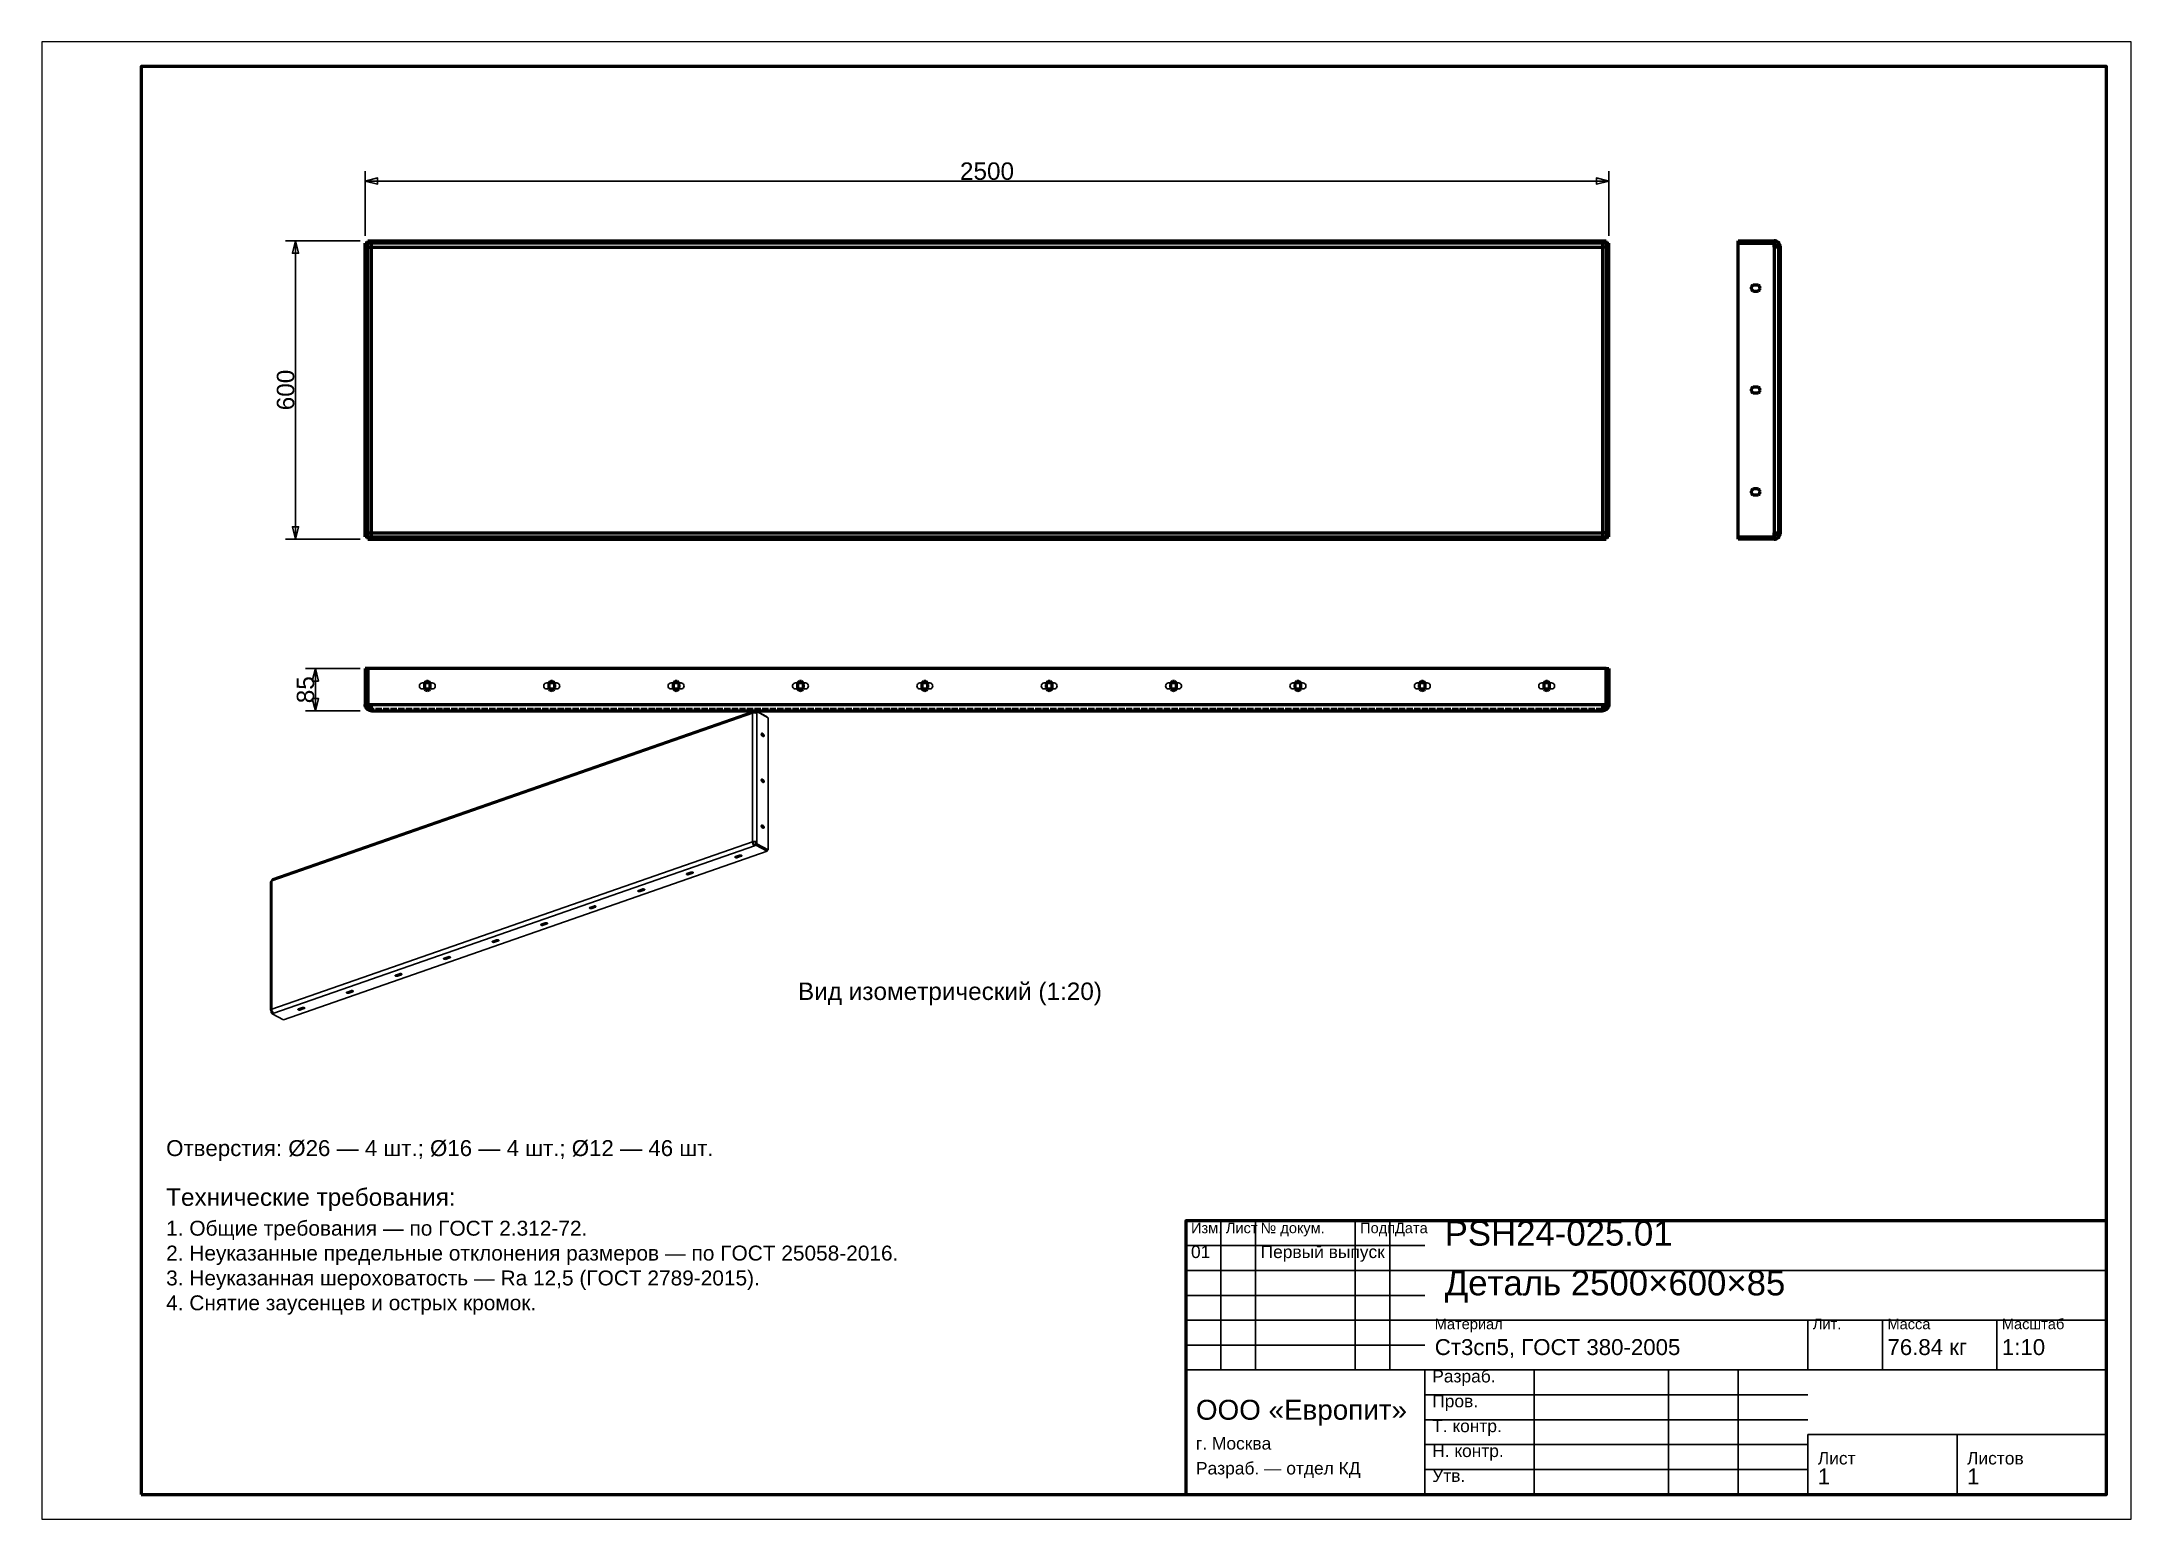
# Model space of a CAD drawing. Header units: millimetres. Extents: x 0 to 420, y 0 to 297.
import ezdxf
from ezdxf.enums import TextEntityAlignment as Align

# ---------------------------------------------------------------- set-up
doc = ezdxf.new("R2010")
doc.units = ezdxf.units.MM
doc.linetypes.add('DASHED', pattern=[1.524, 1.27, -0.254])
doc.styles.add('GOST', font='Arial')

msp = doc.modelspace()

# ---------------------------------------------------------------- texts
at = {"color": 7, "style": 'GOST'}
msp.add_text('2500', height=3.5, dxfattribs=at).set_placement((190, 271), align=Align.MIDDLE)
for s, p in [('600', (49, 227)), ('85', (53, 166.75))]:
    msp.add_text(s, height=3.5, rotation=90, dxfattribs=at).set_placement(p, align=Align.MIDDLE)
at = {"color": 3, "style": 'GOST'}
for s, height, p in [('Вид изометрический (1:20)', 3.5, (152, 104.38)), ('Технические требования:', 3.5, (25, 63)), ('1. Общие требования — по ГОСТ 2.312-72.', 3, (25, 57)), ('Изм.', 2.1, (231, 57.5)), ('Лист', 2.1, (238, 57.5)), ('№ докум.', 2.1, (245, 57.5)), ('Подп.', 2.1, (265, 57.5)), ('Дата', 2.1, (272, 57.5)), ('PSH24-025.01', 5, (282, 55)), ('2. Неуказанные предельные отклонения размеров — по ГОСТ 25058-2016.', 3, (25, 52)), ('01', 2.5, (231, 52.5)), ('Первый выпуск', 2.5, (245, 52.5)), ('3. Неуказанная шероховатость — Ra 12,5 (ГОСТ 2789-2015).', 3, (25, 47)), ('Деталь 2500×600×85', 5, (282, 45)), ('4. Снятие заусенцев и острых кромок.', 3, (25, 42)), ('Материал', 2.1, (280, 38.2)), ('Лит.', 2.1, (356, 38.2)), ('Масса', 2.1, (371, 38.2)), ('Масштаб', 2.1, (394, 38.2)), ('Ст3сп5, ГОСТ 380-2005', 3.2, (280, 33)), ('76.84 кг', 3.2, (371, 33)), ('1:10', 3.2, (394, 33)), ('Разраб.', 2.5, (279.5, 27.5)), ('ООО «Европит»', 4, (232, 20)), ('Пров.', 2.5, (279.5, 22.5)), ('Т. контр.', 2.5, (279.5, 17.5)), ('г. Москва', 2.5, (232, 14)), ('Н. контр.', 2.5, (279.5, 12.5)), ('Лист', 2.5, (357, 11)), ('Листов', 2.5, (387, 11)), ('Разраб. — отдел КД', 2.5, (232, 9)), ('Утв.', 2.5, (279.5, 7.5)), ('1', 3.2, (357, 7)), ('1', 3.2, (387, 7))]:
    msp.add_text(s, height=height, dxfattribs=at).set_placement(p)
at = {"color": 6, "style": 'GOST'}
msp.add_text('Отверстия: Ø26 — 4 шт.; Ø16 — 4 шт.; Ø12 — 46 шт.', height=3.2, dxfattribs=at).set_placement((25, 73))

# ---------------------------------------------------------------- linework, layer by layer
at = {"color": 7, "lineweight": 35}
for p, q in [((65, 258), (65, 271)), ((65, 269), (315, 269)), ((315, 258), (315, 271)), ((64, 257), (49, 257)), ((51, 197), (51, 257)), ((64, 197), (49, 197)), ((64, 171), (53, 171)), ((55, 162.5), (55, 171)), ((64, 162.5), (53, 162.5)), ((237, 30), (237, 60)), ((244, 30), (244, 60)), ((264, 30), (264, 60)), ((271, 30), (271, 60)), ((230, 55), (278, 55)), ((230, 50), (278, 50)), ((278, 50), (415, 50)), ((230, 45), (278, 45)), ((230, 40), (278, 40)), ((278, 40), (415, 40)), ((355, 30), (355, 40)), ((370, 30), (370, 40)), ((393, 30), (393, 40)), ((230, 35), (278, 35)), ((230, 30), (278, 30)), ((278, 30), (415, 30)), ((300, 5), (300, 30)), ((327, 5), (327, 30)), ((341, 5), (341, 30)), ((278, 25), (355, 25)), ((278, 20), (355, 20)), ((355, 17), (415, 17)), ((278, 15), (355, 15)), ((278, 10), (355, 10))]:
    msp.add_line(p, q, dxfattribs=at)
at = {"color": 1, "lineweight": 70}
for p, q in [((65.5, 256.49), (65, 256.49)), ((65, 197.51), (65, 256.49)), ((65.5, 256.49), (65.5, 197.51)), ((65.51, 257), (314.49, 257)), ((65.51, 257), (65.51, 256.5)), ((314.49, 256.5), (65.51, 256.5)), ((66.3, 256.49), (66.3, 256.5)), ((66.3, 256.48), (66.3, 256.49)), ((66.3, 256.46), (66.3, 256.48)), ((66.3, 256.42), (66.3, 256.46)), ((66.3, 256.38), (66.3, 256.42)), ((66.3, 256.33), (66.3, 256.38)), ((66.3, 256.27), (66.3, 256.33)), ((66.3, 256.2), (66.3, 256.27)), ((313.7, 256.5), (313.7, 256.49)), ((313.7, 256.49), (313.7, 256.48)), ((313.7, 256.48), (313.7, 256.46)), ((313.7, 256.46), (313.7, 256.42)), ((313.7, 256.42), (313.7, 256.38)), ((313.7, 256.38), (313.7, 256.33)), ((313.7, 256.33), (313.7, 256.27)), ((313.7, 256.27), (313.7, 256.2)), ((314.49, 256.5), (314.49, 257)), ((314.5, 256.49), (315, 256.49)), ((314.5, 197.51), (314.5, 256.49)), ((315, 197.51), (315, 256.49)), ((341, 256.5), (341, 257)), ((341, 257), (348.2, 257)), ((348.2, 256.5), (341, 256.5)), ((341, 256.49), (348.2, 256.49)), ((341, 197.51), (341, 256.49)), ((348.2, 257), (348.2, 256.5)), ((348.45, 256.98), (348.2, 257)), ((348.2, 256.5), (348.41, 256.47)), ((348.2, 255.7), (348.2, 256.49)), ((348.41, 256.47), (348.6, 256.39)), ((348.7, 256.9), (348.45, 256.98)), ((348.6, 256.39), (348.77, 256.27)), ((348.92, 256.78), (348.7, 256.9)), ((348.77, 256.27), (348.89, 256.1)), ((349.12, 256.62), (348.92, 256.78)), ((349.28, 256.42), (349.12, 256.62)), ((349.4, 256.2), (349.28, 256.42)), ((65.5, 255.7), (65.51, 255.7)), ((65.51, 255.7), (65.52, 255.7)), ((65.52, 255.7), (65.54, 255.7)), ((65.54, 255.7), (65.58, 255.7)), ((65.58, 255.7), (65.62, 255.7)), ((65.62, 255.7), (65.67, 255.7)), ((65.67, 255.7), (65.73, 255.7)), ((65.73, 255.7), (65.8, 255.7)), ((65.8, 255.7), (65.87, 255.7)), ((65.87, 255.7), (65.95, 255.7)), ((65.95, 255.7), (66.04, 255.7)), ((66.04, 255.7), (66.12, 255.7)), ((66.12, 255.7), (66.21, 255.7)), ((66.21, 255.7), (66.3, 255.7)), ((66.3, 256.13), (66.3, 256.2)), ((66.3, 256.05), (66.3, 256.13)), ((66.3, 255.96), (66.3, 256.05)), ((66.3, 255.88), (66.3, 255.96)), ((66.3, 255.79), (66.3, 255.88)), ((66.3, 255.7), (66.3, 255.79)), ((66.3, 198.3), (66.3, 255.7)), ((66.3, 255.7), (313.7, 255.7)), ((313.7, 256.2), (313.7, 256.13)), ((313.7, 256.13), (313.7, 256.05)), ((313.7, 256.05), (313.7, 255.96)), ((313.7, 255.96), (313.7, 255.88)), ((313.7, 255.88), (313.7, 255.79)), ((313.7, 255.79), (313.7, 255.7)), ((313.79, 255.7), (313.7, 255.7)), ((313.7, 255.7), (313.7, 198.3)), ((313.88, 255.7), (313.79, 255.7)), ((313.96, 255.7), (313.88, 255.7)), ((314.05, 255.7), (313.96, 255.7)), ((314.13, 255.7), (314.05, 255.7)), ((314.2, 255.7), (314.13, 255.7)), ((314.27, 255.7), (314.2, 255.7)), ((314.33, 255.7), (314.27, 255.7)), ((314.38, 255.7), (314.33, 255.7)), ((314.42, 255.7), (314.38, 255.7)), ((314.46, 255.7), (314.42, 255.7)), ((314.48, 255.7), (314.46, 255.7)), ((314.49, 255.7), (314.48, 255.7)), ((314.5, 255.7), (314.49, 255.7)), ((348.35, 255.7), (348.2, 255.7)), ((348.2, 255.7), (348.2, 198.3)), ((348.49, 255.7), (348.35, 255.7)), ((348.63, 255.7), (348.49, 255.7)), ((348.76, 255.7), (348.63, 255.7)), ((348.89, 255.7), (348.76, 255.7)), ((348.89, 256.1), (348.97, 255.91)), ((349.01, 255.7), (348.89, 255.7)), ((348.97, 255.91), (349, 255.7)), ((349.12, 255.7), (349.01, 255.7)), ((349.22, 255.7), (349.12, 255.7)), ((349.3, 255.7), (349.22, 255.7)), ((349.37, 255.7), (349.3, 255.7)), ((349.43, 255.7), (349.37, 255.7)), ((349.48, 255.95), (349.4, 256.2)), ((349.47, 255.7), (349.43, 255.7)), ((349.49, 255.7), (349.47, 255.7)), ((349.5, 255.7), (349.48, 255.95)), ((349.5, 255.7), (349.49, 255.7)), ((349.5, 198.3), (349.5, 255.7)), ((343.71, 247.85), (343.63, 247.69)), ((343.71, 247.85), (343.63, 247.69)), ((343.85, 247.99), (343.71, 247.85)), ((343.85, 247.99), (343.71, 247.85)), ((344.01, 248.07), (343.85, 247.99)), ((344.01, 248.07), (343.85, 247.99)), ((344.2, 248.1), (344.01, 248.07)), ((344.2, 248.1), (344.01, 248.07)), ((344.8, 248.1), (344.2, 248.1)), ((344.99, 248.07), (344.8, 248.1)), ((344.99, 248.07), (344.8, 248.1)), ((345.15, 247.99), (344.99, 248.07)), ((345.15, 247.99), (344.99, 248.07)), ((345.29, 247.85), (345.15, 247.99)), ((345.29, 247.85), (345.15, 247.99)), ((345.37, 247.69), (345.29, 247.85)), ((345.37, 247.69), (345.29, 247.85)), ((343.63, 247.69), (343.6, 247.5)), ((343.63, 247.69), (343.6, 247.5)), ((343.6, 247.5), (343.63, 247.31)), ((343.6, 247.5), (343.63, 247.31)), ((343.63, 247.31), (343.71, 247.15)), ((343.63, 247.31), (343.71, 247.15)), ((343.71, 247.15), (343.85, 247.01)), ((343.71, 247.15), (343.85, 247.01)), ((343.85, 247.01), (344.01, 246.93)), ((343.85, 247.01), (344.01, 246.93)), ((344.01, 246.93), (344.2, 246.9)), ((344.01, 246.93), (344.2, 246.9)), ((344.2, 246.9), (344.8, 246.9)), ((344.8, 246.9), (344.99, 246.93)), ((344.8, 246.9), (344.99, 246.93)), ((344.99, 246.93), (345.15, 247.01)), ((344.99, 246.93), (345.15, 247.01)), ((345.15, 247.01), (345.29, 247.15)), ((345.15, 247.01), (345.29, 247.15)), ((345.29, 247.15), (345.37, 247.31)), ((345.29, 247.15), (345.37, 247.31)), ((345.4, 247.5), (345.37, 247.69)), ((345.4, 247.5), (345.37, 247.69)), ((345.37, 247.31), (345.4, 247.5)), ((345.37, 247.31), (345.4, 247.5)), ((343.63, 227.19), (343.6, 227)), ((343.63, 227.19), (343.6, 227)), ((343.6, 227), (343.63, 226.81)), ((343.6, 227), (343.63, 226.81)), ((343.71, 227.35), (343.63, 227.19)), ((343.71, 227.35), (343.63, 227.19)), ((343.63, 226.81), (343.71, 226.65)), ((343.63, 226.81), (343.71, 226.65)), ((343.85, 227.49), (343.71, 227.35)), ((343.85, 227.49), (343.71, 227.35)), ((344.01, 227.57), (343.85, 227.49)), ((344.01, 227.57), (343.85, 227.49)), ((344.2, 227.6), (344.01, 227.57)), ((344.2, 227.6), (344.01, 227.57)), ((344.8, 227.6), (344.2, 227.6)), ((344.99, 227.57), (344.8, 227.6)), ((344.99, 227.57), (344.8, 227.6)), ((345.15, 227.49), (344.99, 227.57)), ((345.15, 227.49), (344.99, 227.57)), ((345.29, 227.35), (345.15, 227.49)), ((345.29, 227.35), (345.15, 227.49)), ((345.37, 227.19), (345.29, 227.35)), ((345.37, 227.19), (345.29, 227.35)), ((345.29, 226.65), (345.37, 226.81)), ((345.29, 226.65), (345.37, 226.81)), ((345.4, 227), (345.37, 227.19)), ((345.4, 227), (345.37, 227.19)), ((345.37, 226.81), (345.4, 227)), ((345.37, 226.81), (345.4, 227)), ((343.71, 226.65), (343.85, 226.51)), ((343.71, 226.65), (343.85, 226.51)), ((343.85, 226.51), (344.01, 226.43)), ((343.85, 226.51), (344.01, 226.43)), ((344.01, 226.43), (344.2, 226.4)), ((344.01, 226.43), (344.2, 226.4)), ((344.2, 226.4), (344.8, 226.4)), ((344.8, 226.4), (344.99, 226.43)), ((344.8, 226.4), (344.99, 226.43)), ((344.99, 226.43), (345.15, 226.51)), ((344.99, 226.43), (345.15, 226.51)), ((345.15, 226.51), (345.29, 226.65)), ((345.15, 226.51), (345.29, 226.65)), ((343.63, 206.69), (343.6, 206.5)), ((343.63, 206.69), (343.6, 206.5)), ((343.6, 206.5), (343.63, 206.31)), ((343.6, 206.5), (343.63, 206.31)), ((343.71, 206.85), (343.63, 206.69)), ((343.71, 206.85), (343.63, 206.69)), ((343.63, 206.31), (343.71, 206.15)), ((343.63, 206.31), (343.71, 206.15)), ((343.85, 206.99), (343.71, 206.85)), ((343.85, 206.99), (343.71, 206.85)), ((343.71, 206.15), (343.85, 206.01)), ((343.71, 206.15), (343.85, 206.01)), ((344.01, 207.07), (343.85, 206.99)), ((344.01, 207.07), (343.85, 206.99)), ((343.85, 206.01), (344.01, 205.93)), ((343.85, 206.01), (344.01, 205.93)), ((344.2, 207.1), (344.01, 207.07)), ((344.2, 207.1), (344.01, 207.07)), ((344.01, 205.93), (344.2, 205.9)), ((344.01, 205.93), (344.2, 205.9)), ((344.8, 207.1), (344.2, 207.1)), ((344.2, 205.9), (344.8, 205.9)), ((344.99, 207.07), (344.8, 207.1)), ((344.99, 207.07), (344.8, 207.1)), ((344.8, 205.9), (344.99, 205.93)), ((344.8, 205.9), (344.99, 205.93)), ((345.15, 206.99), (344.99, 207.07)), ((345.15, 206.99), (344.99, 207.07)), ((344.99, 205.93), (345.15, 206.01)), ((344.99, 205.93), (345.15, 206.01)), ((345.29, 206.85), (345.15, 206.99)), ((345.29, 206.85), (345.15, 206.99)), ((345.15, 206.01), (345.29, 206.15)), ((345.15, 206.01), (345.29, 206.15)), ((345.37, 206.69), (345.29, 206.85)), ((345.37, 206.69), (345.29, 206.85)), ((345.29, 206.15), (345.37, 206.31)), ((345.29, 206.15), (345.37, 206.31)), ((345.4, 206.5), (345.37, 206.69)), ((345.4, 206.5), (345.37, 206.69)), ((345.37, 206.31), (345.4, 206.5)), ((345.37, 206.31), (345.4, 206.5)), ((65.5, 197.51), (65, 197.51)), ((65.5, 198.3), (65.51, 198.3)), ((65.51, 198.3), (65.52, 198.3)), ((65.51, 197.5), (65.51, 197)), ((65.51, 197.5), (314.49, 197.5)), ((65.52, 198.3), (65.54, 198.3)), ((65.54, 198.3), (65.58, 198.3)), ((65.58, 198.3), (65.62, 198.3)), ((65.62, 198.3), (65.67, 198.3)), ((65.67, 198.3), (65.73, 198.3)), ((65.73, 198.3), (65.8, 198.3)), ((65.8, 198.3), (65.87, 198.3)), ((65.87, 198.3), (65.95, 198.3)), ((65.95, 198.3), (66.04, 198.3)), ((66.04, 198.3), (66.12, 198.3)), ((66.12, 198.3), (66.21, 198.3)), ((66.21, 198.3), (66.3, 198.3)), ((66.3, 198.21), (66.3, 198.3)), ((66.3, 198.3), (313.7, 198.3)), ((66.3, 198.12), (66.3, 198.21)), ((66.3, 198.04), (66.3, 198.12)), ((66.3, 197.95), (66.3, 198.04)), ((66.3, 197.87), (66.3, 197.95)), ((66.3, 197.8), (66.3, 197.87)), ((66.3, 197.73), (66.3, 197.8)), ((66.3, 197.67), (66.3, 197.73)), ((66.3, 197.62), (66.3, 197.67)), ((66.3, 197.58), (66.3, 197.62)), ((66.3, 197.54), (66.3, 197.58)), ((66.3, 197.52), (66.3, 197.54)), ((66.3, 197.51), (66.3, 197.52)), ((66.3, 197.5), (66.3, 197.51)), ((313.79, 198.3), (313.7, 198.3)), ((313.7, 198.3), (313.7, 198.21)), ((313.7, 198.21), (313.7, 198.12)), ((313.7, 198.12), (313.7, 198.04)), ((313.7, 198.04), (313.7, 197.95)), ((313.7, 197.95), (313.7, 197.87)), ((313.7, 197.87), (313.7, 197.8)), ((313.7, 197.8), (313.7, 197.73)), ((313.7, 197.73), (313.7, 197.67)), ((313.7, 197.67), (313.7, 197.62)), ((313.7, 197.62), (313.7, 197.58)), ((313.7, 197.58), (313.7, 197.54)), ((313.7, 197.54), (313.7, 197.52)), ((313.7, 197.52), (313.7, 197.51)), ((313.7, 197.51), (313.7, 197.5)), ((313.88, 198.3), (313.79, 198.3)), ((313.96, 198.3), (313.88, 198.3)), ((314.05, 198.3), (313.96, 198.3)), ((314.13, 198.3), (314.05, 198.3)), ((314.2, 198.3), (314.13, 198.3)), ((314.27, 198.3), (314.2, 198.3)), ((314.33, 198.3), (314.27, 198.3)), ((314.38, 198.3), (314.33, 198.3)), ((314.42, 198.3), (314.38, 198.3)), ((314.46, 198.3), (314.42, 198.3)), ((314.48, 198.3), (314.46, 198.3)), ((314.49, 198.3), (314.48, 198.3)), ((314.5, 198.3), (314.49, 198.3)), ((314.49, 197), (314.49, 197.5)), ((314.5, 197.51), (315, 197.51)), ((341, 197.51), (348.2, 197.51)), ((341, 197), (341, 197.5)), ((341, 197.5), (348.2, 197.5)), ((348.2, 197.51), (348.2, 198.3)), ((348.2, 198.3), (348.35, 198.3)), ((348.41, 197.53), (348.2, 197.5)), ((348.2, 197.5), (348.2, 197)), ((348.35, 198.3), (348.49, 198.3)), ((348.6, 197.61), (348.41, 197.53)), ((348.49, 198.3), (348.63, 198.3)), ((348.77, 197.73), (348.6, 197.61)), ((348.63, 198.3), (348.76, 198.3)), ((348.76, 198.3), (348.89, 198.3)), ((348.89, 197.9), (348.77, 197.73)), ((348.89, 198.3), (349.01, 198.3)), ((348.97, 198.09), (348.89, 197.9)), ((349, 198.3), (348.97, 198.09)), ((349.01, 198.3), (349.12, 198.3)), ((349.12, 198.3), (349.22, 198.3)), ((349.12, 197.38), (349.28, 197.58)), ((349.22, 198.3), (349.3, 198.3)), ((349.28, 197.58), (349.4, 197.8)), ((349.3, 198.3), (349.37, 198.3)), ((349.37, 198.3), (349.43, 198.3)), ((349.4, 197.8), (349.48, 198.05)), ((349.43, 198.3), (349.47, 198.3)), ((349.47, 198.3), (349.49, 198.3)), ((349.48, 198.05), (349.5, 198.3)), ((349.49, 198.3), (349.5, 198.3)), ((65.51, 197), (314.49, 197)), ((348.2, 197), (341, 197)), ((348.2, 197), (348.45, 197.02)), ((348.45, 197.02), (348.7, 197.1)), ((348.7, 197.1), (348.92, 197.22)), ((348.92, 197.22), (349.12, 197.38)), ((65, 171), (65, 163.8)), ((65.5, 171), (65, 171)), ((65.5, 163.8), (65.5, 171)), ((65.51, 171), (65.51, 163.8)), ((314.49, 171), (65.51, 171)), ((77.01, 168.15), (76.93, 167.99)), ((78.02, 168.1), (76.98, 168.1)), ((77.15, 168.29), (77.01, 168.15)), ((77.31, 168.37), (77.15, 168.29)), ((77.5, 168.4), (77.31, 168.37)), ((77.69, 168.37), (77.5, 168.4)), ((77.85, 168.29), (77.69, 168.37)), ((77.99, 168.15), (77.85, 168.29)), ((78.07, 167.99), (77.99, 168.15)), ((102.01, 168.15), (101.93, 167.99)), ((103.02, 168.1), (101.98, 168.1)), ((102.15, 168.29), (102.01, 168.15)), ((102.31, 168.37), (102.15, 168.29)), ((102.5, 168.4), (102.31, 168.37)), ((102.69, 168.37), (102.5, 168.4)), ((102.85, 168.29), (102.69, 168.37)), ((102.99, 168.15), (102.85, 168.29)), ((103.07, 167.99), (102.99, 168.15)), ((127.01, 168.15), (126.93, 167.99)), ((128.02, 168.1), (126.98, 168.1)), ((127.15, 168.29), (127.01, 168.15)), ((127.31, 168.37), (127.15, 168.29)), ((127.5, 168.4), (127.31, 168.37)), ((127.69, 168.37), (127.5, 168.4)), ((127.85, 168.29), (127.69, 168.37)), ((127.99, 168.15), (127.85, 168.29)), ((128.07, 167.99), (127.99, 168.15)), ((152.01, 168.15), (151.93, 167.99)), ((153.02, 168.1), (151.98, 168.1)), ((152.15, 168.29), (152.01, 168.15)), ((152.31, 168.37), (152.15, 168.29)), ((152.5, 168.4), (152.31, 168.37)), ((152.69, 168.37), (152.5, 168.4)), ((152.85, 168.29), (152.69, 168.37)), ((152.99, 168.15), (152.85, 168.29)), ((153.07, 167.99), (152.99, 168.15)), ((177.01, 168.15), (176.93, 167.99)), ((178.02, 168.1), (176.98, 168.1)), ((177.15, 168.29), (177.01, 168.15)), ((177.31, 168.37), (177.15, 168.29)), ((177.5, 168.4), (177.31, 168.37)), ((177.69, 168.37), (177.5, 168.4)), ((177.85, 168.29), (177.69, 168.37)), ((177.99, 168.15), (177.85, 168.29)), ((178.07, 167.99), (177.99, 168.15)), ((202.01, 168.15), (201.93, 167.99)), ((203.02, 168.1), (201.98, 168.1)), ((202.15, 168.29), (202.01, 168.15)), ((202.31, 168.37), (202.15, 168.29)), ((202.5, 168.4), (202.31, 168.37)), ((202.69, 168.37), (202.5, 168.4)), ((202.85, 168.29), (202.69, 168.37)), ((202.99, 168.15), (202.85, 168.29)), ((203.07, 167.99), (202.99, 168.15)), ((227.01, 168.15), (226.93, 167.99)), ((228.02, 168.1), (226.98, 168.1)), ((227.15, 168.29), (227.01, 168.15)), ((227.31, 168.37), (227.15, 168.29)), ((227.5, 168.4), (227.31, 168.37)), ((227.69, 168.37), (227.5, 168.4)), ((227.85, 168.29), (227.69, 168.37)), ((227.99, 168.15), (227.85, 168.29)), ((228.07, 167.99), (227.99, 168.15)), ((252.01, 168.15), (251.93, 167.99)), ((253.02, 168.1), (251.98, 168.1)), ((252.15, 168.29), (252.01, 168.15)), ((252.31, 168.37), (252.15, 168.29)), ((252.5, 168.4), (252.31, 168.37)), ((252.69, 168.37), (252.5, 168.4)), ((252.85, 168.29), (252.69, 168.37)), ((252.99, 168.15), (252.85, 168.29)), ((253.07, 167.99), (252.99, 168.15)), ((277.01, 168.15), (276.93, 167.99)), ((278.02, 168.1), (276.98, 168.1)), ((277.15, 168.29), (277.01, 168.15)), ((277.31, 168.37), (277.15, 168.29)), ((277.5, 168.4), (277.31, 168.37)), ((277.69, 168.37), (277.5, 168.4)), ((277.85, 168.29), (277.69, 168.37)), ((277.99, 168.15), (277.85, 168.29)), ((278.07, 167.99), (277.99, 168.15)), ((302.01, 168.15), (301.93, 167.99)), ((303.02, 168.1), (301.98, 168.1)), ((302.15, 168.29), (302.01, 168.15)), ((302.31, 168.37), (302.15, 168.29)), ((302.5, 168.4), (302.31, 168.37)), ((302.69, 168.37), (302.5, 168.4)), ((302.85, 168.29), (302.69, 168.37)), ((302.99, 168.15), (302.85, 168.29)), ((303.07, 167.99), (302.99, 168.15)), ((314.49, 163.8), (314.49, 171)), ((314.5, 163.8), (314.5, 171)), ((314.5, 171), (315, 171)), ((315, 171), (315, 163.8)), ((76.93, 167.99), (76.9, 167.8)), ((76.9, 167.8), (76.9, 167.2)), ((76.9, 167.2), (76.93, 167.01)), ((76.93, 167.01), (77.01, 166.85)), ((76.98, 166.9), (78.02, 166.9)), ((77.01, 166.85), (77.15, 166.71)), ((77.15, 166.71), (77.31, 166.63)), ((77.31, 166.63), (77.5, 166.6)), ((77.5, 166.6), (77.69, 166.63)), ((77.69, 166.63), (77.85, 166.71)), ((77.85, 166.71), (77.99, 166.85)), ((77.99, 166.85), (78.07, 167.01)), ((78.1, 167.8), (78.07, 167.99)), ((78.07, 167.01), (78.1, 167.2)), ((78.1, 167.2), (78.1, 167.8)), ((101.93, 167.99), (101.9, 167.8)), ((101.9, 167.8), (101.9, 167.2)), ((101.9, 167.2), (101.93, 167.01)), ((101.93, 167.01), (102.01, 166.85)), ((101.98, 166.9), (103.02, 166.9)), ((102.01, 166.85), (102.15, 166.71)), ((102.15, 166.71), (102.31, 166.63)), ((102.31, 166.63), (102.5, 166.6)), ((102.5, 166.6), (102.69, 166.63)), ((102.69, 166.63), (102.85, 166.71)), ((102.85, 166.71), (102.99, 166.85)), ((102.99, 166.85), (103.07, 167.01)), ((103.1, 167.8), (103.07, 167.99)), ((103.07, 167.01), (103.1, 167.2)), ((103.1, 167.2), (103.1, 167.8)), ((126.93, 167.99), (126.9, 167.8)), ((126.9, 167.8), (126.9, 167.2)), ((126.9, 167.2), (126.93, 167.01)), ((126.93, 167.01), (127.01, 166.85)), ((126.98, 166.9), (128.02, 166.9)), ((127.01, 166.85), (127.15, 166.71)), ((127.15, 166.71), (127.31, 166.63)), ((127.31, 166.63), (127.5, 166.6)), ((127.5, 166.6), (127.69, 166.63)), ((127.69, 166.63), (127.85, 166.71)), ((127.85, 166.71), (127.99, 166.85)), ((127.99, 166.85), (128.07, 167.01)), ((128.1, 167.8), (128.07, 167.99)), ((128.07, 167.01), (128.1, 167.2)), ((128.1, 167.2), (128.1, 167.8)), ((151.93, 167.99), (151.9, 167.8)), ((151.9, 167.8), (151.9, 167.2)), ((151.9, 167.2), (151.93, 167.01)), ((151.93, 167.01), (152.01, 166.85)), ((151.98, 166.9), (153.02, 166.9)), ((152.01, 166.85), (152.15, 166.71)), ((152.15, 166.71), (152.31, 166.63)), ((152.31, 166.63), (152.5, 166.6)), ((152.5, 166.6), (152.69, 166.63)), ((152.69, 166.63), (152.85, 166.71)), ((152.85, 166.71), (152.99, 166.85)), ((152.99, 166.85), (153.07, 167.01)), ((153.1, 167.8), (153.07, 167.99)), ((153.07, 167.01), (153.1, 167.2)), ((153.1, 167.2), (153.1, 167.8)), ((176.93, 167.99), (176.9, 167.8)), ((176.9, 167.8), (176.9, 167.2)), ((176.9, 167.2), (176.93, 167.01)), ((176.93, 167.01), (177.01, 166.85)), ((176.98, 166.9), (178.02, 166.9)), ((177.01, 166.85), (177.15, 166.71)), ((177.15, 166.71), (177.31, 166.63)), ((177.31, 166.63), (177.5, 166.6)), ((177.5, 166.6), (177.69, 166.63)), ((177.69, 166.63), (177.85, 166.71)), ((177.85, 166.71), (177.99, 166.85)), ((177.99, 166.85), (178.07, 167.01)), ((178.1, 167.8), (178.07, 167.99)), ((178.07, 167.01), (178.1, 167.2)), ((178.1, 167.2), (178.1, 167.8)), ((201.93, 167.99), (201.9, 167.8)), ((201.9, 167.8), (201.9, 167.2)), ((201.9, 167.2), (201.93, 167.01)), ((201.93, 167.01), (202.01, 166.85)), ((201.98, 166.9), (203.02, 166.9)), ((202.01, 166.85), (202.15, 166.71)), ((202.15, 166.71), (202.31, 166.63)), ((202.31, 166.63), (202.5, 166.6)), ((202.5, 166.6), (202.69, 166.63)), ((202.69, 166.63), (202.85, 166.71)), ((202.85, 166.71), (202.99, 166.85)), ((202.99, 166.85), (203.07, 167.01)), ((203.1, 167.8), (203.07, 167.99)), ((203.07, 167.01), (203.1, 167.2)), ((203.1, 167.2), (203.1, 167.8)), ((226.93, 167.99), (226.9, 167.8)), ((226.9, 167.8), (226.9, 167.2)), ((226.9, 167.2), (226.93, 167.01)), ((226.93, 167.01), (227.01, 166.85)), ((226.98, 166.9), (228.02, 166.9)), ((227.01, 166.85), (227.15, 166.71)), ((227.15, 166.71), (227.31, 166.63)), ((227.31, 166.63), (227.5, 166.6)), ((227.5, 166.6), (227.69, 166.63)), ((227.69, 166.63), (227.85, 166.71)), ((227.85, 166.71), (227.99, 166.85)), ((227.99, 166.85), (228.07, 167.01)), ((228.1, 167.8), (228.07, 167.99)), ((228.07, 167.01), (228.1, 167.2)), ((228.1, 167.2), (228.1, 167.8)), ((251.93, 167.99), (251.9, 167.8)), ((251.9, 167.8), (251.9, 167.2)), ((251.9, 167.2), (251.93, 167.01)), ((251.93, 167.01), (252.01, 166.85)), ((251.98, 166.9), (253.02, 166.9)), ((252.01, 166.85), (252.15, 166.71)), ((252.15, 166.71), (252.31, 166.63)), ((252.31, 166.63), (252.5, 166.6)), ((252.5, 166.6), (252.69, 166.63)), ((252.69, 166.63), (252.85, 166.71)), ((252.85, 166.71), (252.99, 166.85)), ((252.99, 166.85), (253.07, 167.01)), ((253.1, 167.8), (253.07, 167.99)), ((253.07, 167.01), (253.1, 167.2)), ((253.1, 167.2), (253.1, 167.8)), ((276.93, 167.99), (276.9, 167.8)), ((276.9, 167.8), (276.9, 167.2)), ((276.9, 167.2), (276.93, 167.01)), ((276.93, 167.01), (277.01, 166.85)), ((276.98, 166.9), (278.02, 166.9)), ((277.01, 166.85), (277.15, 166.71)), ((277.15, 166.71), (277.31, 166.63)), ((277.31, 166.63), (277.5, 166.6)), ((277.5, 166.6), (277.69, 166.63)), ((277.69, 166.63), (277.85, 166.71)), ((277.85, 166.71), (277.99, 166.85)), ((277.99, 166.85), (278.07, 167.01)), ((278.1, 167.8), (278.07, 167.99)), ((278.07, 167.01), (278.1, 167.2)), ((278.1, 167.2), (278.1, 167.8)), ((301.93, 167.99), (301.9, 167.8)), ((301.9, 167.8), (301.9, 167.2)), ((301.9, 167.2), (301.93, 167.01)), ((301.93, 167.01), (302.01, 166.85)), ((301.98, 166.9), (303.02, 166.9)), ((302.01, 166.85), (302.15, 166.71)), ((302.15, 166.71), (302.31, 166.63)), ((302.31, 166.63), (302.5, 166.6)), ((302.5, 166.6), (302.69, 166.63)), ((302.69, 166.63), (302.85, 166.71)), ((302.85, 166.71), (302.99, 166.85)), ((302.99, 166.85), (303.07, 167.01)), ((303.1, 167.8), (303.07, 167.99)), ((303.07, 167.01), (303.1, 167.2)), ((303.1, 167.2), (303.1, 167.8)), ((65, 163.8), (65.5, 163.8)), ((65.02, 163.55), (65, 163.8)), ((65.1, 163.3), (65.02, 163.55)), ((65.22, 163.08), (65.1, 163.3)), ((65.38, 162.88), (65.22, 163.08)), ((65.58, 162.72), (65.38, 162.88)), ((65.5, 163.8), (65.53, 163.59)), ((65.51, 163.8), (66.3, 163.8)), ((65.53, 163.59), (65.61, 163.4)), ((65.8, 162.6), (65.58, 162.72)), ((65.61, 163.4), (65.73, 163.23)), ((65.73, 163.23), (65.9, 163.11)), ((66.05, 162.52), (65.8, 162.6)), ((65.9, 163.11), (66.09, 163.03)), ((66.3, 162.5), (66.05, 162.52)), ((66.09, 163.03), (66.3, 163)), ((66.3, 163.65), (66.3, 163.8)), ((66.3, 163.8), (313.7, 163.8)), ((66.3, 163.51), (66.3, 163.65)), ((66.3, 163.37), (66.3, 163.51)), ((66.3, 163.24), (66.3, 163.37)), ((66.3, 163.11), (66.3, 163.24)), ((66.3, 162.99), (66.3, 163.11)), ((66.3, 162.88), (66.3, 162.99)), ((66.3, 162.78), (66.3, 162.88)), ((66.3, 162.7), (66.3, 162.78)), ((66.3, 162.63), (66.3, 162.7)), ((66.3, 162.57), (66.3, 162.63)), ((66.3, 162.53), (66.3, 162.57)), ((66.3, 162.51), (66.3, 162.53)), ((66.3, 162.5), (66.3, 162.51)), ((66.3, 162.5), (313.7, 162.5)), ((313.7, 163.8), (314.49, 163.8)), ((313.7, 163.8), (313.7, 163.65)), ((313.7, 163.65), (313.7, 163.51)), ((313.7, 163.51), (313.7, 163.37)), ((313.7, 163.37), (313.7, 163.24)), ((313.7, 163.24), (313.7, 163.11)), ((313.7, 163.11), (313.7, 162.99)), ((313.91, 163.03), (313.7, 163)), ((313.7, 162.99), (313.7, 162.88)), ((313.7, 162.88), (313.7, 162.78)), ((313.7, 162.78), (313.7, 162.7)), ((313.7, 162.7), (313.7, 162.63)), ((313.7, 162.63), (313.7, 162.57)), ((313.7, 162.57), (313.7, 162.53)), ((313.7, 162.53), (313.7, 162.51)), ((313.95, 162.52), (313.7, 162.5)), ((313.7, 162.51), (313.7, 162.5)), ((314.1, 163.11), (313.91, 163.03)), ((314.2, 162.6), (313.95, 162.52)), ((314.27, 163.23), (314.1, 163.11)), ((314.42, 162.72), (314.2, 162.6)), ((314.39, 163.4), (314.27, 163.23)), ((314.47, 163.59), (314.39, 163.4)), ((314.62, 162.88), (314.42, 162.72)), ((314.5, 163.8), (314.47, 163.59)), ((315, 163.8), (314.5, 163.8)), ((314.78, 163.08), (314.62, 162.88)), ((314.9, 163.3), (314.78, 163.08)), ((314.98, 163.55), (314.9, 163.3)), ((315, 163.8), (314.98, 163.55))]:
    msp.add_line(p, q, dxfattribs=at)
at = {"color": 5, "linetype": 'DASHED', "lineweight": 35}
for p, q in [((65, 256.49), (65.5, 256.49)), ((65, 256.49), (65, 255.7)), ((65.5, 256.49), (65.5, 255.7)), ((66.3, 257), (65.51, 257)), ((65.51, 256.5), (65.51, 257)), ((65.51, 256.5), (66.3, 256.5)), ((313.7, 257), (66.3, 257)), ((66.3, 257), (66.3, 256.5)), ((66.3, 257), (66.3, 256.99)), ((66.3, 256.99), (66.3, 256.97)), ((66.3, 256.97), (66.3, 256.93)), ((66.3, 256.93), (66.3, 256.87)), ((66.3, 256.87), (66.3, 256.8)), ((66.3, 256.8), (66.3, 256.72)), ((66.3, 256.72), (66.3, 256.62)), ((66.3, 256.62), (66.3, 256.51)), ((66.3, 256.51), (66.3, 256.39)), ((66.3, 256.5), (313.7, 256.5)), ((66.3, 256.39), (66.3, 256.26)), ((66.3, 256.26), (66.3, 256.13)), ((76.9, 257), (76.92, 257)), ((76.92, 257), (76.9, 257)), ((76.9, 257), (76.9, 256.5)), ((76.9, 257), (76.9, 256.5)), ((76.92, 256.5), (76.9, 256.5)), ((76.9, 256.5), (76.92, 256.5)), ((76.92, 257), (76.96, 257)), ((76.96, 257), (76.92, 257)), ((76.96, 256.5), (76.92, 256.5)), ((76.92, 256.5), (76.96, 256.5)), ((76.96, 257), (77.03, 257)), ((77.03, 257), (76.96, 257)), ((77.03, 256.5), (76.96, 256.5)), ((76.96, 256.5), (77.03, 256.5)), ((77.03, 257), (77.13, 257)), ((77.13, 257), (77.03, 257)), ((77.13, 256.5), (77.03, 256.5)), ((77.03, 256.5), (77.13, 256.5)), ((77.13, 257), (77.24, 257)), ((77.24, 257), (77.13, 257)), ((77.24, 256.5), (77.13, 256.5)), ((77.13, 256.5), (77.24, 256.5)), ((77.24, 257), (77.37, 257)), ((77.37, 257), (77.24, 257)), ((77.37, 256.5), (77.24, 256.5)), ((77.24, 256.5), (77.37, 256.5)), ((77.37, 257), (77.5, 257)), ((77.5, 257), (77.37, 257)), ((77.5, 256.5), (77.37, 256.5)), ((77.37, 256.5), (77.5, 256.5)), ((77.5, 257), (77.63, 257)), ((77.63, 257), (77.5, 257)), ((77.63, 256.5), (77.5, 256.5)), ((77.5, 256.5), (77.63, 256.5)), ((77.63, 257), (77.76, 257)), ((77.76, 257), (77.63, 257)), ((77.76, 256.5), (77.63, 256.5)), ((77.63, 256.5), (77.76, 256.5)), ((77.76, 257), (77.87, 257)), ((77.87, 257), (77.76, 257)), ((77.87, 256.5), (77.76, 256.5)), ((77.76, 256.5), (77.87, 256.5)), ((77.87, 257), (77.97, 257)), ((77.97, 257), (77.87, 257)), ((77.97, 256.5), (77.87, 256.5)), ((77.87, 256.5), (77.97, 256.5)), ((77.97, 257), (78.04, 257)), ((78.04, 257), (77.97, 257)), ((78.04, 256.5), (77.97, 256.5)), ((77.97, 256.5), (78.04, 256.5)), ((78.04, 257), (78.08, 257)), ((78.08, 257), (78.04, 257)), ((78.08, 256.5), (78.04, 256.5)), ((78.04, 256.5), (78.08, 256.5)), ((78.08, 257), (78.1, 257)), ((78.1, 257), (78.08, 257)), ((78.1, 256.5), (78.08, 256.5)), ((78.08, 256.5), (78.1, 256.5)), ((78.1, 257), (78.1, 256.5)), ((78.1, 257), (78.1, 256.5)), ((101.9, 257), (101.92, 257)), ((101.92, 257), (101.9, 257)), ((101.9, 257), (101.9, 256.5)), ((101.9, 257), (101.9, 256.5)), ((101.92, 256.5), (101.9, 256.5)), ((101.9, 256.5), (101.92, 256.5)), ((101.92, 257), (101.96, 257)), ((101.96, 257), (101.92, 257)), ((101.96, 256.5), (101.92, 256.5)), ((101.92, 256.5), (101.96, 256.5)), ((101.96, 257), (102.03, 257)), ((102.03, 257), (101.96, 257)), ((102.03, 256.5), (101.96, 256.5)), ((101.96, 256.5), (102.03, 256.5)), ((102.03, 257), (102.13, 257)), ((102.13, 257), (102.03, 257)), ((102.13, 256.5), (102.03, 256.5)), ((102.03, 256.5), (102.13, 256.5)), ((102.13, 257), (102.24, 257)), ((102.24, 257), (102.13, 257)), ((102.24, 256.5), (102.13, 256.5)), ((102.13, 256.5), (102.24, 256.5)), ((102.24, 257), (102.37, 257)), ((102.37, 257), (102.24, 257)), ((102.37, 256.5), (102.24, 256.5)), ((102.24, 256.5), (102.37, 256.5)), ((102.37, 257), (102.5, 257)), ((102.5, 257), (102.37, 257)), ((102.5, 256.5), (102.37, 256.5)), ((102.37, 256.5), (102.5, 256.5)), ((102.5, 257), (102.63, 257)), ((102.63, 257), (102.5, 257)), ((102.63, 256.5), (102.5, 256.5)), ((102.5, 256.5), (102.63, 256.5)), ((102.63, 257), (102.76, 257)), ((102.76, 257), (102.63, 257)), ((102.76, 256.5), (102.63, 256.5)), ((102.63, 256.5), (102.76, 256.5)), ((102.76, 257), (102.87, 257)), ((102.87, 257), (102.76, 257)), ((102.87, 256.5), (102.76, 256.5)), ((102.76, 256.5), (102.87, 256.5)), ((102.87, 257), (102.97, 257)), ((102.97, 257), (102.87, 257)), ((102.97, 256.5), (102.87, 256.5)), ((102.87, 256.5), (102.97, 256.5)), ((102.97, 257), (103.04, 257)), ((103.04, 257), (102.97, 257)), ((103.04, 256.5), (102.97, 256.5)), ((102.97, 256.5), (103.04, 256.5)), ((103.04, 257), (103.08, 257)), ((103.08, 257), (103.04, 257)), ((103.08, 256.5), (103.04, 256.5)), ((103.04, 256.5), (103.08, 256.5)), ((103.08, 257), (103.1, 257)), ((103.1, 257), (103.08, 257)), ((103.1, 256.5), (103.08, 256.5)), ((103.08, 256.5), (103.1, 256.5)), ((103.1, 257), (103.1, 256.5)), ((103.1, 257), (103.1, 256.5)), ((126.9, 257), (126.92, 257)), ((126.92, 257), (126.9, 257)), ((126.9, 257), (126.9, 256.5)), ((126.9, 257), (126.9, 256.5)), ((126.92, 256.5), (126.9, 256.5)), ((126.9, 256.5), (126.92, 256.5)), ((126.92, 257), (126.96, 257)), ((126.96, 257), (126.92, 257)), ((126.96, 256.5), (126.92, 256.5)), ((126.92, 256.5), (126.96, 256.5)), ((126.96, 257), (127.03, 257)), ((127.03, 257), (126.96, 257)), ((127.03, 256.5), (126.96, 256.5)), ((126.96, 256.5), (127.03, 256.5)), ((127.03, 257), (127.13, 257)), ((127.13, 257), (127.03, 257)), ((127.13, 256.5), (127.03, 256.5)), ((127.03, 256.5), (127.13, 256.5)), ((127.13, 257), (127.24, 257)), ((127.24, 257), (127.13, 257)), ((127.24, 256.5), (127.13, 256.5)), ((127.13, 256.5), (127.24, 256.5)), ((127.24, 257), (127.37, 257)), ((127.37, 257), (127.24, 257)), ((127.37, 256.5), (127.24, 256.5)), ((127.24, 256.5), (127.37, 256.5)), ((127.37, 257), (127.5, 257)), ((127.5, 257), (127.37, 257)), ((127.5, 256.5), (127.37, 256.5)), ((127.37, 256.5), (127.5, 256.5)), ((127.5, 257), (127.63, 257)), ((127.63, 257), (127.5, 257)), ((127.63, 256.5), (127.5, 256.5)), ((127.5, 256.5), (127.63, 256.5)), ((127.63, 257), (127.76, 257)), ((127.76, 257), (127.63, 257)), ((127.76, 256.5), (127.63, 256.5)), ((127.63, 256.5), (127.76, 256.5)), ((127.76, 257), (127.87, 257)), ((127.87, 257), (127.76, 257)), ((127.87, 256.5), (127.76, 256.5)), ((127.76, 256.5), (127.87, 256.5)), ((127.87, 257), (127.97, 257)), ((127.97, 257), (127.87, 257)), ((127.97, 256.5), (127.87, 256.5)), ((127.87, 256.5), (127.97, 256.5)), ((127.97, 257), (128.04, 257)), ((128.04, 257), (127.97, 257)), ((128.04, 256.5), (127.97, 256.5)), ((127.97, 256.5), (128.04, 256.5)), ((128.04, 257), (128.08, 257)), ((128.08, 257), (128.04, 257)), ((128.08, 256.5), (128.04, 256.5)), ((128.04, 256.5), (128.08, 256.5)), ((128.08, 257), (128.1, 257)), ((128.1, 257), (128.08, 257)), ((128.1, 256.5), (128.08, 256.5)), ((128.08, 256.5), (128.1, 256.5)), ((128.1, 257), (128.1, 256.5)), ((128.1, 257), (128.1, 256.5)), ((151.9, 257), (151.92, 257)), ((151.92, 257), (151.9, 257)), ((151.9, 257), (151.9, 256.5)), ((151.9, 257), (151.9, 256.5)), ((151.92, 256.5), (151.9, 256.5)), ((151.9, 256.5), (151.92, 256.5)), ((151.92, 257), (151.96, 257)), ((151.96, 257), (151.92, 257)), ((151.96, 256.5), (151.92, 256.5)), ((151.92, 256.5), (151.96, 256.5)), ((151.96, 257), (152.03, 257)), ((152.03, 257), (151.96, 257)), ((152.03, 256.5), (151.96, 256.5)), ((151.96, 256.5), (152.03, 256.5)), ((152.03, 257), (152.13, 257)), ((152.13, 257), (152.03, 257)), ((152.13, 256.5), (152.03, 256.5)), ((152.03, 256.5), (152.13, 256.5)), ((152.13, 257), (152.24, 257)), ((152.24, 257), (152.13, 257)), ((152.24, 256.5), (152.13, 256.5)), ((152.13, 256.5), (152.24, 256.5)), ((152.24, 257), (152.37, 257)), ((152.37, 257), (152.24, 257)), ((152.37, 256.5), (152.24, 256.5)), ((152.24, 256.5), (152.37, 256.5)), ((152.37, 257), (152.5, 257)), ((152.5, 257), (152.37, 257)), ((152.5, 256.5), (152.37, 256.5)), ((152.37, 256.5), (152.5, 256.5)), ((152.5, 257), (152.63, 257)), ((152.63, 257), (152.5, 257)), ((152.63, 256.5), (152.5, 256.5)), ((152.5, 256.5), (152.63, 256.5)), ((152.63, 257), (152.76, 257)), ((152.76, 257), (152.63, 257)), ((152.76, 256.5), (152.63, 256.5)), ((152.63, 256.5), (152.76, 256.5)), ((152.76, 257), (152.87, 257)), ((152.87, 257), (152.76, 257)), ((152.87, 256.5), (152.76, 256.5)), ((152.76, 256.5), (152.87, 256.5)), ((152.87, 257), (152.97, 257)), ((152.97, 257), (152.87, 257)), ((152.97, 256.5), (152.87, 256.5)), ((152.87, 256.5), (152.97, 256.5)), ((152.97, 257), (153.04, 257)), ((153.04, 257), (152.97, 257)), ((153.04, 256.5), (152.97, 256.5)), ((152.97, 256.5), (153.04, 256.5)), ((153.04, 257), (153.08, 257)), ((153.08, 257), (153.04, 257)), ((153.08, 256.5), (153.04, 256.5)), ((153.04, 256.5), (153.08, 256.5)), ((153.08, 257), (153.1, 257)), ((153.1, 257), (153.08, 257)), ((153.1, 256.5), (153.08, 256.5)), ((153.08, 256.5), (153.1, 256.5)), ((153.1, 257), (153.1, 256.5)), ((153.1, 257), (153.1, 256.5)), ((176.9, 257), (176.92, 257)), ((176.92, 257), (176.9, 257)), ((176.9, 257), (176.9, 256.5)), ((176.9, 257), (176.9, 256.5)), ((176.92, 256.5), (176.9, 256.5)), ((176.9, 256.5), (176.92, 256.5)), ((176.92, 257), (176.96, 257)), ((176.96, 257), (176.92, 257)), ((176.96, 256.5), (176.92, 256.5)), ((176.92, 256.5), (176.96, 256.5)), ((176.96, 257), (177.03, 257)), ((177.03, 257), (176.96, 257)), ((177.03, 256.5), (176.96, 256.5)), ((176.96, 256.5), (177.03, 256.5)), ((177.03, 257), (177.13, 257)), ((177.13, 257), (177.03, 257)), ((177.13, 256.5), (177.03, 256.5)), ((177.03, 256.5), (177.13, 256.5)), ((177.13, 257), (177.24, 257)), ((177.24, 257), (177.13, 257)), ((177.24, 256.5), (177.13, 256.5)), ((177.13, 256.5), (177.24, 256.5)), ((177.24, 257), (177.37, 257)), ((177.37, 257), (177.24, 257)), ((177.37, 256.5), (177.24, 256.5)), ((177.24, 256.5), (177.37, 256.5)), ((177.37, 257), (177.5, 257)), ((177.5, 257), (177.37, 257)), ((177.5, 256.5), (177.37, 256.5)), ((177.37, 256.5), (177.5, 256.5)), ((177.5, 257), (177.63, 257)), ((177.63, 257), (177.5, 257)), ((177.63, 256.5), (177.5, 256.5)), ((177.5, 256.5), (177.63, 256.5)), ((177.63, 257), (177.76, 257)), ((177.76, 257), (177.63, 257)), ((177.76, 256.5), (177.63, 256.5)), ((177.63, 256.5), (177.76, 256.5)), ((177.76, 257), (177.87, 257)), ((177.87, 257), (177.76, 257)), ((177.87, 256.5), (177.76, 256.5)), ((177.76, 256.5), (177.87, 256.5)), ((177.87, 257), (177.97, 257)), ((177.97, 257), (177.87, 257)), ((177.97, 256.5), (177.87, 256.5)), ((177.87, 256.5), (177.97, 256.5)), ((177.97, 257), (178.04, 257)), ((178.04, 257), (177.97, 257)), ((178.04, 256.5), (177.97, 256.5)), ((177.97, 256.5), (178.04, 256.5)), ((178.04, 257), (178.08, 257)), ((178.08, 257), (178.04, 257)), ((178.08, 256.5), (178.04, 256.5)), ((178.04, 256.5), (178.08, 256.5)), ((178.08, 257), (178.1, 257)), ((178.1, 257), (178.08, 257)), ((178.1, 256.5), (178.08, 256.5)), ((178.08, 256.5), (178.1, 256.5)), ((178.1, 257), (178.1, 256.5)), ((178.1, 257), (178.1, 256.5)), ((201.9, 257), (201.92, 257)), ((201.92, 257), (201.9, 257)), ((201.9, 257), (201.9, 256.5)), ((201.9, 257), (201.9, 256.5)), ((201.92, 256.5), (201.9, 256.5)), ((201.9, 256.5), (201.92, 256.5)), ((201.92, 257), (201.96, 257)), ((201.96, 257), (201.92, 257)), ((201.96, 256.5), (201.92, 256.5)), ((201.92, 256.5), (201.96, 256.5)), ((201.96, 257), (202.03, 257)), ((202.03, 257), (201.96, 257)), ((202.03, 256.5), (201.96, 256.5)), ((201.96, 256.5), (202.03, 256.5)), ((202.03, 257), (202.13, 257)), ((202.13, 257), (202.03, 257)), ((202.13, 256.5), (202.03, 256.5)), ((202.03, 256.5), (202.13, 256.5)), ((202.13, 257), (202.24, 257)), ((202.24, 257), (202.13, 257)), ((202.24, 256.5), (202.13, 256.5)), ((202.13, 256.5), (202.24, 256.5)), ((202.24, 257), (202.37, 257)), ((202.37, 257), (202.24, 257)), ((202.37, 256.5), (202.24, 256.5)), ((202.24, 256.5), (202.37, 256.5)), ((202.37, 257), (202.5, 257)), ((202.5, 257), (202.37, 257)), ((202.5, 256.5), (202.37, 256.5)), ((202.37, 256.5), (202.5, 256.5)), ((202.5, 257), (202.63, 257)), ((202.63, 257), (202.5, 257)), ((202.63, 256.5), (202.5, 256.5)), ((202.5, 256.5), (202.63, 256.5)), ((202.63, 257), (202.76, 257)), ((202.76, 257), (202.63, 257)), ((202.76, 256.5), (202.63, 256.5)), ((202.63, 256.5), (202.76, 256.5)), ((202.76, 257), (202.87, 257)), ((202.87, 257), (202.76, 257)), ((202.87, 256.5), (202.76, 256.5)), ((202.76, 256.5), (202.87, 256.5)), ((202.87, 257), (202.97, 257)), ((202.97, 257), (202.87, 257)), ((202.97, 256.5), (202.87, 256.5)), ((202.87, 256.5), (202.97, 256.5)), ((202.97, 257), (203.04, 257)), ((203.04, 257), (202.97, 257)), ((203.04, 256.5), (202.97, 256.5)), ((202.97, 256.5), (203.04, 256.5)), ((203.04, 257), (203.08, 257)), ((203.08, 257), (203.04, 257)), ((203.08, 256.5), (203.04, 256.5)), ((203.04, 256.5), (203.08, 256.5)), ((203.08, 257), (203.1, 257)), ((203.1, 257), (203.08, 257)), ((203.1, 256.5), (203.08, 256.5)), ((203.08, 256.5), (203.1, 256.5)), ((203.1, 257), (203.1, 256.5)), ((203.1, 257), (203.1, 256.5)), ((226.9, 257), (226.92, 257)), ((226.92, 257), (226.9, 257)), ((226.9, 257), (226.9, 256.5)), ((226.9, 257), (226.9, 256.5)), ((226.92, 256.5), (226.9, 256.5)), ((226.9, 256.5), (226.92, 256.5)), ((226.92, 257), (226.96, 257)), ((226.96, 257), (226.92, 257)), ((226.96, 256.5), (226.92, 256.5)), ((226.92, 256.5), (226.96, 256.5)), ((226.96, 257), (227.03, 257)), ((227.03, 257), (226.96, 257)), ((227.03, 256.5), (226.96, 256.5)), ((226.96, 256.5), (227.03, 256.5)), ((227.03, 257), (227.13, 257)), ((227.13, 257), (227.03, 257)), ((227.13, 256.5), (227.03, 256.5)), ((227.03, 256.5), (227.13, 256.5)), ((227.13, 257), (227.24, 257)), ((227.24, 257), (227.13, 257)), ((227.24, 256.5), (227.13, 256.5)), ((227.13, 256.5), (227.24, 256.5)), ((227.24, 257), (227.37, 257)), ((227.37, 257), (227.24, 257)), ((227.37, 256.5), (227.24, 256.5)), ((227.24, 256.5), (227.37, 256.5)), ((227.37, 257), (227.5, 257)), ((227.5, 257), (227.37, 257)), ((227.5, 256.5), (227.37, 256.5)), ((227.37, 256.5), (227.5, 256.5)), ((227.5, 257), (227.63, 257)), ((227.63, 257), (227.5, 257)), ((227.63, 256.5), (227.5, 256.5)), ((227.5, 256.5), (227.63, 256.5)), ((227.63, 257), (227.76, 257)), ((227.76, 257), (227.63, 257)), ((227.76, 256.5), (227.63, 256.5)), ((227.63, 256.5), (227.76, 256.5)), ((227.76, 257), (227.87, 257)), ((227.87, 257), (227.76, 257)), ((227.87, 256.5), (227.76, 256.5)), ((227.76, 256.5), (227.87, 256.5)), ((227.87, 257), (227.97, 257)), ((227.97, 257), (227.87, 257)), ((227.97, 256.5), (227.87, 256.5)), ((227.87, 256.5), (227.97, 256.5)), ((227.97, 257), (228.04, 257)), ((228.04, 257), (227.97, 257)), ((228.04, 256.5), (227.97, 256.5)), ((227.97, 256.5), (228.04, 256.5)), ((228.04, 257), (228.08, 257)), ((228.08, 257), (228.04, 257)), ((228.08, 256.5), (228.04, 256.5)), ((228.04, 256.5), (228.08, 256.5)), ((228.08, 257), (228.1, 257)), ((228.1, 257), (228.08, 257)), ((228.1, 256.5), (228.08, 256.5)), ((228.08, 256.5), (228.1, 256.5)), ((228.1, 257), (228.1, 256.5)), ((228.1, 257), (228.1, 256.5)), ((251.9, 257), (251.92, 257)), ((251.92, 257), (251.9, 257)), ((251.9, 257), (251.9, 256.5)), ((251.9, 257), (251.9, 256.5)), ((251.92, 256.5), (251.9, 256.5)), ((251.9, 256.5), (251.92, 256.5)), ((251.92, 257), (251.96, 257)), ((251.96, 257), (251.92, 257)), ((251.96, 256.5), (251.92, 256.5)), ((251.92, 256.5), (251.96, 256.5)), ((251.96, 257), (252.03, 257)), ((252.03, 257), (251.96, 257)), ((252.03, 256.5), (251.96, 256.5)), ((251.96, 256.5), (252.03, 256.5)), ((252.03, 257), (252.13, 257)), ((252.13, 257), (252.03, 257)), ((252.13, 256.5), (252.03, 256.5)), ((252.03, 256.5), (252.13, 256.5)), ((252.13, 257), (252.24, 257)), ((252.24, 257), (252.13, 257)), ((252.24, 256.5), (252.13, 256.5)), ((252.13, 256.5), (252.24, 256.5)), ((252.24, 257), (252.37, 257)), ((252.37, 257), (252.24, 257)), ((252.37, 256.5), (252.24, 256.5)), ((252.24, 256.5), (252.37, 256.5)), ((252.37, 257), (252.5, 257)), ((252.5, 257), (252.37, 257)), ((252.5, 256.5), (252.37, 256.5)), ((252.37, 256.5), (252.5, 256.5)), ((252.5, 257), (252.63, 257)), ((252.63, 257), (252.5, 257)), ((252.63, 256.5), (252.5, 256.5)), ((252.5, 256.5), (252.63, 256.5)), ((252.63, 257), (252.76, 257)), ((252.76, 257), (252.63, 257)), ((252.76, 256.5), (252.63, 256.5)), ((252.63, 256.5), (252.76, 256.5)), ((252.76, 257), (252.87, 257)), ((252.87, 257), (252.76, 257)), ((252.87, 256.5), (252.76, 256.5)), ((252.76, 256.5), (252.87, 256.5)), ((252.87, 257), (252.97, 257)), ((252.97, 257), (252.87, 257)), ((252.97, 256.5), (252.87, 256.5)), ((252.87, 256.5), (252.97, 256.5)), ((252.97, 257), (253.04, 257)), ((253.04, 257), (252.97, 257)), ((253.04, 256.5), (252.97, 256.5)), ((252.97, 256.5), (253.04, 256.5)), ((253.04, 257), (253.08, 257)), ((253.08, 257), (253.04, 257)), ((253.08, 256.5), (253.04, 256.5)), ((253.04, 256.5), (253.08, 256.5)), ((253.08, 257), (253.1, 257)), ((253.1, 257), (253.08, 257)), ((253.1, 256.5), (253.08, 256.5)), ((253.08, 256.5), (253.1, 256.5)), ((253.1, 257), (253.1, 256.5)), ((253.1, 257), (253.1, 256.5)), ((276.9, 257), (276.92, 257)), ((276.92, 257), (276.9, 257)), ((276.9, 257), (276.9, 256.5)), ((276.9, 257), (276.9, 256.5)), ((276.92, 256.5), (276.9, 256.5)), ((276.9, 256.5), (276.92, 256.5)), ((276.92, 257), (276.96, 257)), ((276.96, 257), (276.92, 257)), ((276.96, 256.5), (276.92, 256.5)), ((276.92, 256.5), (276.96, 256.5)), ((276.96, 257), (277.03, 257)), ((277.03, 257), (276.96, 257)), ((277.03, 256.5), (276.96, 256.5)), ((276.96, 256.5), (277.03, 256.5)), ((277.03, 257), (277.13, 257)), ((277.13, 257), (277.03, 257)), ((277.13, 256.5), (277.03, 256.5)), ((277.03, 256.5), (277.13, 256.5)), ((277.13, 257), (277.24, 257)), ((277.24, 257), (277.13, 257)), ((277.24, 256.5), (277.13, 256.5)), ((277.13, 256.5), (277.24, 256.5)), ((277.24, 257), (277.37, 257)), ((277.37, 257), (277.24, 257)), ((277.37, 256.5), (277.24, 256.5)), ((277.24, 256.5), (277.37, 256.5)), ((277.37, 257), (277.5, 257)), ((277.5, 257), (277.37, 257)), ((277.5, 256.5), (277.37, 256.5)), ((277.37, 256.5), (277.5, 256.5)), ((277.5, 257), (277.63, 257)), ((277.63, 257), (277.5, 257)), ((277.63, 256.5), (277.5, 256.5)), ((277.5, 256.5), (277.63, 256.5)), ((277.63, 257), (277.76, 257)), ((277.76, 257), (277.63, 257)), ((277.76, 256.5), (277.63, 256.5)), ((277.63, 256.5), (277.76, 256.5)), ((277.76, 257), (277.87, 257)), ((277.87, 257), (277.76, 257)), ((277.87, 256.5), (277.76, 256.5)), ((277.76, 256.5), (277.87, 256.5)), ((277.87, 257), (277.97, 257)), ((277.97, 257), (277.87, 257)), ((277.97, 256.5), (277.87, 256.5)), ((277.87, 256.5), (277.97, 256.5)), ((277.97, 257), (278.04, 257)), ((278.04, 257), (277.97, 257)), ((278.04, 256.5), (277.97, 256.5)), ((277.97, 256.5), (278.04, 256.5)), ((278.04, 257), (278.08, 257)), ((278.08, 257), (278.04, 257)), ((278.08, 256.5), (278.04, 256.5)), ((278.04, 256.5), (278.08, 256.5)), ((278.08, 257), (278.1, 257)), ((278.1, 257), (278.08, 257)), ((278.1, 256.5), (278.08, 256.5)), ((278.08, 256.5), (278.1, 256.5)), ((278.1, 257), (278.1, 256.5)), ((278.1, 257), (278.1, 256.5)), ((301.9, 257), (301.92, 257)), ((301.92, 257), (301.9, 257)), ((301.9, 257), (301.9, 256.5)), ((301.9, 257), (301.9, 256.5)), ((301.92, 256.5), (301.9, 256.5)), ((301.9, 256.5), (301.92, 256.5)), ((301.92, 257), (301.96, 257)), ((301.96, 257), (301.92, 257)), ((301.96, 256.5), (301.92, 256.5)), ((301.92, 256.5), (301.96, 256.5)), ((301.96, 257), (302.03, 257)), ((302.03, 257), (301.96, 257)), ((302.03, 256.5), (301.96, 256.5)), ((301.96, 256.5), (302.03, 256.5)), ((302.03, 257), (302.13, 257)), ((302.13, 257), (302.03, 257)), ((302.13, 256.5), (302.03, 256.5)), ((302.03, 256.5), (302.13, 256.5)), ((302.13, 257), (302.24, 257)), ((302.24, 257), (302.13, 257)), ((302.24, 256.5), (302.13, 256.5)), ((302.13, 256.5), (302.24, 256.5)), ((302.24, 257), (302.37, 257)), ((302.37, 257), (302.24, 257)), ((302.37, 256.5), (302.24, 256.5)), ((302.24, 256.5), (302.37, 256.5)), ((302.37, 257), (302.5, 257)), ((302.5, 257), (302.37, 257)), ((302.5, 256.5), (302.37, 256.5)), ((302.37, 256.5), (302.5, 256.5)), ((302.5, 257), (302.63, 257)), ((302.63, 257), (302.5, 257)), ((302.63, 256.5), (302.5, 256.5)), ((302.5, 256.5), (302.63, 256.5)), ((302.63, 257), (302.76, 257)), ((302.76, 257), (302.63, 257)), ((302.76, 256.5), (302.63, 256.5)), ((302.63, 256.5), (302.76, 256.5)), ((302.76, 257), (302.87, 257)), ((302.87, 257), (302.76, 257)), ((302.87, 256.5), (302.76, 256.5)), ((302.76, 256.5), (302.87, 256.5)), ((302.87, 257), (302.97, 257)), ((302.97, 257), (302.87, 257)), ((302.97, 256.5), (302.87, 256.5)), ((302.87, 256.5), (302.97, 256.5)), ((302.97, 257), (303.04, 257)), ((303.04, 257), (302.97, 257)), ((303.04, 256.5), (302.97, 256.5)), ((302.97, 256.5), (303.04, 256.5)), ((303.04, 257), (303.08, 257)), ((303.08, 257), (303.04, 257)), ((303.08, 256.5), (303.04, 256.5)), ((303.04, 256.5), (303.08, 256.5)), ((303.08, 257), (303.1, 257)), ((303.1, 257), (303.08, 257)), ((303.1, 256.5), (303.08, 256.5)), ((303.08, 256.5), (303.1, 256.5)), ((303.1, 257), (303.1, 256.5)), ((303.1, 257), (303.1, 256.5)), ((314.49, 257), (313.7, 257)), ((313.7, 257), (313.7, 256.5)), ((313.7, 256.99), (313.7, 257)), ((313.7, 256.97), (313.7, 256.99)), ((313.7, 256.93), (313.7, 256.97)), ((313.7, 256.87), (313.7, 256.93)), ((313.7, 256.8), (313.7, 256.87)), ((313.7, 256.72), (313.7, 256.8)), ((313.7, 256.62), (313.7, 256.72)), ((313.7, 256.51), (313.7, 256.62)), ((313.7, 256.39), (313.7, 256.51)), ((313.7, 256.5), (314.49, 256.5)), ((313.7, 256.26), (313.7, 256.39)), ((313.7, 256.13), (313.7, 256.26)), ((314.49, 257), (314.49, 256.5)), ((315, 256.49), (314.5, 256.49)), ((314.5, 255.7), (314.5, 256.49)), ((315, 255.7), (315, 256.49)), ((348.2, 257), (341, 257)), ((341, 257), (341, 256.5)), ((341, 256.5), (348.2, 256.5)), ((348.2, 256.49), (341, 256.49)), ((348.2, 256.49), (341, 256.49)), ((341, 256.49), (348.2, 256.49)), ((341, 256.49), (341, 197.51)), ((341, 197.51), (341, 256.49)), ((341, 197.51), (341, 256.49)), ((343.62, 257), (343.6, 257)), ((343.6, 257), (343.6, 257)), ((343.6, 257), (343.6, 257)), ((343.6, 257), (343.62, 257)), ((343.62, 257), (343.6, 257)), ((343.6, 257), (343.6, 257)), ((343.6, 257), (343.6, 257)), ((343.6, 257), (343.62, 257)), ((343.62, 257), (343.6, 257)), ((343.6, 257), (343.6, 257)), ((343.6, 257), (343.6, 257)), ((343.6, 257), (343.62, 257)), ((343.62, 257), (343.6, 257)), ((343.6, 257), (343.6, 257)), ((343.6, 257), (343.6, 257)), ((343.6, 257), (343.62, 257)), ((343.62, 257), (343.6, 257)), ((343.6, 257), (343.6, 257)), ((343.6, 257), (343.6, 257)), ((343.6, 257), (343.62, 257)), ((343.62, 257), (343.6, 257)), ((343.6, 257), (343.6, 257)), ((343.6, 257), (343.6, 257)), ((343.6, 257), (343.62, 257)), ((343.62, 257), (343.6, 257)), ((343.6, 257), (343.6, 257)), ((343.6, 257), (343.6, 257)), ((343.6, 257), (343.62, 257)), ((343.62, 257), (343.6, 257)), ((343.6, 257), (343.6, 257)), ((343.6, 257), (343.6, 257)), ((343.6, 257), (343.62, 257)), ((343.62, 257), (343.6, 257)), ((343.6, 257), (343.6, 257)), ((343.6, 257), (343.6, 257)), ((343.6, 257), (343.62, 257)), ((343.62, 257), (343.6, 257)), ((343.6, 257), (343.6, 257)), ((343.6, 257), (343.6, 257)), ((343.6, 257), (343.62, 257)), ((343.62, 256.5), (343.6, 256.5)), ((343.6, 256.5), (343.6, 256.5)), ((343.6, 256.5), (343.6, 256.5)), ((343.6, 256.5), (343.62, 256.5)), ((343.62, 256.5), (343.6, 256.5)), ((343.6, 256.5), (343.6, 256.5)), ((343.6, 256.5), (343.6, 256.5)), ((343.6, 256.5), (343.62, 256.5)), ((343.62, 256.5), (343.6, 256.5)), ((343.6, 256.5), (343.6, 256.5)), ((343.6, 256.5), (343.6, 256.5)), ((343.6, 256.5), (343.62, 256.5)), ((343.62, 256.5), (343.6, 256.5)), ((343.6, 256.5), (343.6, 256.5)), ((343.6, 256.5), (343.6, 256.5)), ((343.6, 256.5), (343.62, 256.5)), ((343.62, 256.5), (343.6, 256.5)), ((343.6, 256.5), (343.6, 256.5)), ((343.6, 256.5), (343.6, 256.5)), ((343.6, 256.5), (343.62, 256.5)), ((343.62, 256.5), (343.6, 256.5)), ((343.6, 256.5), (343.6, 256.5)), ((343.6, 256.5), (343.6, 256.5)), ((343.6, 256.5), (343.62, 256.5)), ((343.62, 256.5), (343.6, 256.5)), ((343.6, 256.5), (343.6, 256.5)), ((343.6, 256.5), (343.6, 256.5)), ((343.6, 256.5), (343.62, 256.5)), ((343.62, 256.5), (343.6, 256.5)), ((343.6, 256.5), (343.6, 256.5)), ((343.6, 256.5), (343.6, 256.5)), ((343.6, 256.5), (343.62, 256.5)), ((343.62, 256.5), (343.6, 256.5)), ((343.6, 256.5), (343.6, 256.5)), ((343.6, 256.5), (343.6, 256.5)), ((343.6, 256.5), (343.62, 256.5)), ((343.62, 256.5), (343.6, 256.5)), ((343.6, 256.5), (343.6, 256.5)), ((343.6, 256.5), (343.6, 256.5)), ((343.6, 256.5), (343.62, 256.5)), ((343.63, 257), (343.62, 257)), ((343.62, 257), (343.63, 257)), ((343.63, 257), (343.62, 257)), ((343.62, 257), (343.63, 257)), ((343.63, 257), (343.62, 257)), ((343.62, 257), (343.63, 257)), ((343.63, 257), (343.62, 257)), ((343.62, 257), (343.63, 257)), ((343.63, 257), (343.62, 257)), ((343.62, 257), (343.63, 257)), ((343.63, 257), (343.62, 257)), ((343.62, 257), (343.63, 257)), ((343.63, 257), (343.62, 257)), ((343.62, 257), (343.63, 257)), ((343.63, 257), (343.62, 257)), ((343.62, 257), (343.63, 257)), ((343.63, 257), (343.62, 257)), ((343.62, 257), (343.63, 257)), ((343.63, 257), (343.62, 257)), ((343.62, 257), (343.63, 257)), ((343.63, 256.5), (343.62, 256.5)), ((343.62, 256.5), (343.63, 256.5)), ((343.63, 256.5), (343.62, 256.5)), ((343.62, 256.5), (343.63, 256.5)), ((343.63, 256.5), (343.62, 256.5)), ((343.62, 256.5), (343.63, 256.5)), ((343.63, 256.5), (343.62, 256.5)), ((343.62, 256.5), (343.63, 256.5)), ((343.63, 256.5), (343.62, 256.5)), ((343.62, 256.5), (343.63, 256.5)), ((343.63, 256.5), (343.62, 256.5)), ((343.62, 256.5), (343.63, 256.5)), ((343.63, 256.5), (343.62, 256.5)), ((343.62, 256.5), (343.63, 256.5)), ((343.63, 256.5), (343.62, 256.5)), ((343.62, 256.5), (343.63, 256.5)), ((343.63, 256.5), (343.62, 256.5)), ((343.62, 256.5), (343.63, 256.5)), ((343.63, 256.5), (343.62, 256.5)), ((343.62, 256.5), (343.63, 256.5)), ((343.66, 257), (343.63, 257)), ((343.63, 257), (343.66, 257)), ((343.66, 257), (343.63, 257)), ((343.63, 257), (343.66, 257)), ((343.66, 257), (343.63, 257)), ((343.63, 257), (343.66, 257)), ((343.66, 257), (343.63, 257)), ((343.63, 257), (343.66, 257)), ((343.66, 257), (343.63, 257)), ((343.63, 257), (343.66, 257)), ((343.66, 257), (343.63, 257)), ((343.63, 257), (343.66, 257)), ((343.66, 257), (343.63, 257)), ((343.63, 257), (343.66, 257)), ((343.66, 257), (343.63, 257)), ((343.63, 257), (343.66, 257)), ((343.66, 257), (343.63, 257)), ((343.63, 257), (343.66, 257)), ((343.66, 257), (343.63, 257)), ((343.63, 257), (343.66, 257)), ((343.66, 256.5), (343.63, 256.5)), ((343.63, 256.5), (343.66, 256.5)), ((343.66, 256.5), (343.63, 256.5)), ((343.63, 256.5), (343.66, 256.5)), ((343.66, 256.5), (343.63, 256.5)), ((343.63, 256.5), (343.66, 256.5)), ((343.66, 256.5), (343.63, 256.5)), ((343.63, 256.5), (343.66, 256.5)), ((343.66, 256.5), (343.63, 256.5)), ((343.63, 256.5), (343.66, 256.5)), ((343.66, 256.5), (343.63, 256.5)), ((343.63, 256.5), (343.66, 256.5)), ((343.66, 256.5), (343.63, 256.5)), ((343.63, 256.5), (343.66, 256.5)), ((343.66, 256.5), (343.63, 256.5)), ((343.63, 256.5), (343.66, 256.5)), ((343.66, 256.5), (343.63, 256.5)), ((343.63, 256.5), (343.66, 256.5)), ((343.66, 256.5), (343.63, 256.5)), ((343.63, 256.5), (343.66, 256.5)), ((343.69, 257), (343.66, 257)), ((343.66, 257), (343.69, 257)), ((343.69, 257), (343.66, 257)), ((343.66, 257), (343.69, 257)), ((343.69, 257), (343.66, 257)), ((343.66, 257), (343.69, 257)), ((343.69, 257), (343.66, 257)), ((343.66, 257), (343.69, 257)), ((343.69, 257), (343.66, 257)), ((343.66, 257), (343.69, 257)), ((343.69, 257), (343.66, 257)), ((343.66, 257), (343.69, 257)), ((343.69, 257), (343.66, 257)), ((343.66, 257), (343.69, 257)), ((343.69, 257), (343.66, 257)), ((343.66, 257), (343.69, 257)), ((343.69, 257), (343.66, 257)), ((343.66, 257), (343.69, 257)), ((343.69, 257), (343.66, 257)), ((343.66, 257), (343.69, 257)), ((343.69, 256.5), (343.66, 256.5)), ((343.66, 256.5), (343.69, 256.5)), ((343.69, 256.5), (343.66, 256.5)), ((343.66, 256.5), (343.69, 256.5)), ((343.69, 256.5), (343.66, 256.5)), ((343.66, 256.5), (343.69, 256.5)), ((343.69, 256.5), (343.66, 256.5)), ((343.66, 256.5), (343.69, 256.5)), ((343.69, 256.5), (343.66, 256.5)), ((343.66, 256.5), (343.69, 256.5)), ((343.69, 256.5), (343.66, 256.5)), ((343.66, 256.5), (343.69, 256.5)), ((343.69, 256.5), (343.66, 256.5)), ((343.66, 256.5), (343.69, 256.5)), ((343.69, 256.5), (343.66, 256.5)), ((343.66, 256.5), (343.69, 256.5)), ((343.69, 256.5), (343.66, 256.5)), ((343.66, 256.5), (343.69, 256.5)), ((343.69, 256.5), (343.66, 256.5)), ((343.66, 256.5), (343.69, 256.5)), ((343.73, 257), (343.69, 257)), ((343.69, 257), (343.73, 257)), ((343.73, 257), (343.69, 257)), ((343.69, 257), (343.73, 257)), ((343.73, 257), (343.69, 257)), ((343.69, 257), (343.73, 257)), ((343.73, 257), (343.69, 257)), ((343.69, 257), (343.73, 257)), ((343.73, 257), (343.69, 257)), ((343.69, 257), (343.73, 257)), ((343.73, 257), (343.69, 257)), ((343.69, 257), (343.73, 257)), ((343.73, 257), (343.69, 257)), ((343.69, 257), (343.73, 257)), ((343.73, 257), (343.69, 257)), ((343.69, 257), (343.73, 257)), ((343.73, 257), (343.69, 257)), ((343.69, 257), (343.73, 257)), ((343.73, 257), (343.69, 257)), ((343.69, 257), (343.73, 257)), ((343.73, 256.5), (343.69, 256.5)), ((343.69, 256.5), (343.73, 256.5)), ((343.73, 256.5), (343.69, 256.5)), ((343.69, 256.5), (343.73, 256.5)), ((343.73, 256.5), (343.69, 256.5)), ((343.69, 256.5), (343.73, 256.5)), ((343.73, 256.5), (343.69, 256.5)), ((343.69, 256.5), (343.73, 256.5)), ((343.73, 256.5), (343.69, 256.5)), ((343.69, 256.5), (343.73, 256.5)), ((343.73, 256.5), (343.69, 256.5)), ((343.69, 256.5), (343.73, 256.5)), ((343.73, 256.5), (343.69, 256.5)), ((343.69, 256.5), (343.73, 256.5)), ((343.73, 256.5), (343.69, 256.5)), ((343.69, 256.5), (343.73, 256.5)), ((343.73, 256.5), (343.69, 256.5)), ((343.69, 256.5), (343.73, 256.5)), ((343.73, 256.5), (343.69, 256.5)), ((343.69, 256.5), (343.73, 256.5)), ((343.78, 257), (343.73, 257)), ((343.73, 257), (343.78, 257)), ((343.78, 257), (343.73, 257)), ((343.73, 257), (343.78, 257)), ((343.78, 257), (343.73, 257)), ((343.73, 257), (343.78, 257)), ((343.78, 257), (343.73, 257)), ((343.73, 257), (343.78, 257)), ((343.78, 257), (343.73, 257)), ((343.73, 257), (343.78, 257)), ((343.78, 257), (343.73, 257)), ((343.73, 257), (343.78, 257)), ((343.78, 257), (343.73, 257)), ((343.73, 257), (343.78, 257)), ((343.78, 257), (343.73, 257)), ((343.73, 257), (343.78, 257)), ((343.78, 257), (343.73, 257)), ((343.73, 257), (343.78, 257)), ((343.78, 257), (343.73, 257)), ((343.73, 257), (343.78, 257)), ((343.78, 256.5), (343.73, 256.5)), ((343.73, 256.5), (343.78, 256.5)), ((343.78, 256.5), (343.73, 256.5)), ((343.73, 256.5), (343.78, 256.5)), ((343.78, 256.5), (343.73, 256.5)), ((343.73, 256.5), (343.78, 256.5)), ((343.78, 256.5), (343.73, 256.5)), ((343.73, 256.5), (343.78, 256.5)), ((343.78, 256.5), (343.73, 256.5)), ((343.73, 256.5), (343.78, 256.5)), ((343.78, 256.5), (343.73, 256.5)), ((343.73, 256.5), (343.78, 256.5)), ((343.78, 256.5), (343.73, 256.5)), ((343.73, 256.5), (343.78, 256.5)), ((343.78, 256.5), (343.73, 256.5)), ((343.73, 256.5), (343.78, 256.5)), ((343.78, 256.5), (343.73, 256.5)), ((343.73, 256.5), (343.78, 256.5)), ((343.78, 256.5), (343.73, 256.5)), ((343.73, 256.5), (343.78, 256.5)), ((343.83, 257), (343.78, 257)), ((343.78, 257), (343.83, 257)), ((343.83, 257), (343.78, 257)), ((343.78, 257), (343.83, 257)), ((343.83, 257), (343.78, 257)), ((343.78, 257), (343.83, 257)), ((343.83, 257), (343.78, 257)), ((343.78, 257), (343.83, 257)), ((343.83, 257), (343.78, 257)), ((343.78, 257), (343.83, 257)), ((343.83, 257), (343.78, 257)), ((343.78, 257), (343.83, 257)), ((343.83, 257), (343.78, 257)), ((343.78, 257), (343.83, 257)), ((343.83, 257), (343.78, 257)), ((343.78, 257), (343.83, 257)), ((343.83, 257), (343.78, 257)), ((343.78, 257), (343.83, 257)), ((343.83, 257), (343.78, 257)), ((343.78, 257), (343.83, 257)), ((343.83, 256.5), (343.78, 256.5)), ((343.78, 256.5), (343.83, 256.5)), ((343.83, 256.5), (343.78, 256.5)), ((343.78, 256.5), (343.83, 256.5)), ((343.83, 256.5), (343.78, 256.5)), ((343.78, 256.5), (343.83, 256.5)), ((343.83, 256.5), (343.78, 256.5)), ((343.78, 256.5), (343.83, 256.5)), ((343.83, 256.5), (343.78, 256.5)), ((343.78, 256.5), (343.83, 256.5)), ((343.83, 256.5), (343.78, 256.5)), ((343.78, 256.5), (343.83, 256.5)), ((343.83, 256.5), (343.78, 256.5)), ((343.78, 256.5), (343.83, 256.5)), ((343.83, 256.5), (343.78, 256.5)), ((343.78, 256.5), (343.83, 256.5)), ((343.83, 256.5), (343.78, 256.5)), ((343.78, 256.5), (343.83, 256.5)), ((343.83, 256.5), (343.78, 256.5)), ((343.78, 256.5), (343.83, 256.5)), ((343.88, 257), (343.83, 257)), ((343.83, 257), (343.88, 257)), ((343.88, 257), (343.83, 257)), ((343.83, 257), (343.88, 257)), ((343.88, 257), (343.83, 257)), ((343.83, 257), (343.88, 257)), ((343.88, 257), (343.83, 257)), ((343.83, 257), (343.88, 257)), ((343.88, 257), (343.83, 257)), ((343.83, 257), (343.88, 257)), ((343.88, 257), (343.83, 257)), ((343.83, 257), (343.88, 257)), ((343.88, 257), (343.83, 257)), ((343.83, 257), (343.88, 257)), ((343.88, 257), (343.83, 257)), ((343.83, 257), (343.88, 257)), ((343.88, 257), (343.83, 257)), ((343.83, 257), (343.88, 257)), ((343.88, 257), (343.83, 257)), ((343.83, 257), (343.88, 257)), ((343.88, 256.5), (343.83, 256.5)), ((343.83, 256.5), (343.88, 256.5)), ((343.88, 256.5), (343.83, 256.5)), ((343.83, 256.5), (343.88, 256.5)), ((343.88, 256.5), (343.83, 256.5)), ((343.83, 256.5), (343.88, 256.5)), ((343.88, 256.5), (343.83, 256.5)), ((343.83, 256.5), (343.88, 256.5)), ((343.88, 256.5), (343.83, 256.5)), ((343.83, 256.5), (343.88, 256.5)), ((343.88, 256.5), (343.83, 256.5)), ((343.83, 256.5), (343.88, 256.5)), ((343.88, 256.5), (343.83, 256.5)), ((343.83, 256.5), (343.88, 256.5)), ((343.88, 256.5), (343.83, 256.5)), ((343.83, 256.5), (343.88, 256.5)), ((343.88, 256.5), (343.83, 256.5)), ((343.83, 256.5), (343.88, 256.5)), ((343.88, 256.5), (343.83, 256.5)), ((343.83, 256.5), (343.88, 256.5)), ((343.94, 257), (343.88, 257)), ((343.88, 257), (343.94, 257)), ((343.94, 257), (343.88, 257)), ((343.88, 257), (343.94, 257)), ((343.94, 257), (343.88, 257)), ((343.88, 257), (343.94, 257)), ((343.94, 257), (343.88, 257)), ((343.88, 257), (343.94, 257)), ((343.94, 257), (343.88, 257)), ((343.88, 257), (343.94, 257)), ((343.94, 257), (343.88, 257)), ((343.88, 257), (343.94, 257)), ((343.94, 257), (343.88, 257)), ((343.88, 257), (343.94, 257)), ((343.94, 257), (343.88, 257)), ((343.88, 257), (343.94, 257)), ((343.94, 257), (343.88, 257)), ((343.88, 257), (343.94, 257)), ((343.94, 257), (343.88, 257)), ((343.88, 257), (343.94, 257)), ((343.94, 256.5), (343.88, 256.5)), ((343.88, 256.5), (343.94, 256.5)), ((343.94, 256.5), (343.88, 256.5)), ((343.88, 256.5), (343.94, 256.5)), ((343.94, 256.5), (343.88, 256.5)), ((343.88, 256.5), (343.94, 256.5)), ((343.94, 256.5), (343.88, 256.5)), ((343.88, 256.5), (343.94, 256.5)), ((343.94, 256.5), (343.88, 256.5)), ((343.88, 256.5), (343.94, 256.5)), ((343.94, 256.5), (343.88, 256.5)), ((343.88, 256.5), (343.94, 256.5)), ((343.94, 256.5), (343.88, 256.5)), ((343.88, 256.5), (343.94, 256.5)), ((343.94, 256.5), (343.88, 256.5)), ((343.88, 256.5), (343.94, 256.5)), ((343.94, 256.5), (343.88, 256.5)), ((343.88, 256.5), (343.94, 256.5)), ((343.94, 256.5), (343.88, 256.5)), ((343.88, 256.5), (343.94, 256.5)), ((344, 257), (343.94, 257)), ((343.94, 257), (344, 257)), ((344, 257), (343.94, 257)), ((343.94, 257), (344, 257)), ((344, 257), (343.94, 257)), ((343.94, 257), (344, 257)), ((344, 257), (343.94, 257)), ((343.94, 257), (344, 257)), ((344, 257), (343.94, 257)), ((343.94, 257), (344, 257)), ((344, 257), (343.94, 257)), ((343.94, 257), (344, 257)), ((344, 257), (343.94, 257)), ((343.94, 257), (344, 257)), ((344, 257), (343.94, 257)), ((343.94, 257), (344, 257)), ((344, 257), (343.94, 257)), ((343.94, 257), (344, 257)), ((344, 257), (343.94, 257)), ((343.94, 257), (344, 257)), ((344, 256.5), (343.94, 256.5)), ((343.94, 256.5), (344, 256.5)), ((344, 256.5), (343.94, 256.5)), ((343.94, 256.5), (344, 256.5)), ((344, 256.5), (343.94, 256.5)), ((343.94, 256.5), (344, 256.5)), ((344, 256.5), (343.94, 256.5)), ((343.94, 256.5), (344, 256.5)), ((344, 256.5), (343.94, 256.5)), ((343.94, 256.5), (344, 256.5)), ((344, 256.5), (343.94, 256.5)), ((343.94, 256.5), (344, 256.5)), ((344, 256.5), (343.94, 256.5)), ((343.94, 256.5), (344, 256.5)), ((344, 256.5), (343.94, 256.5)), ((343.94, 256.5), (344, 256.5)), ((344, 256.5), (343.94, 256.5)), ((343.94, 256.5), (344, 256.5)), ((344, 256.5), (343.94, 256.5)), ((343.94, 256.5), (344, 256.5)), ((344.07, 257), (344, 257)), ((344, 257), (344.07, 257)), ((344.07, 257), (344, 257)), ((344, 257), (344.07, 257)), ((344.07, 257), (344, 257)), ((344, 257), (344.07, 257)), ((344.07, 257), (344, 257)), ((344, 257), (344.07, 257)), ((344.07, 257), (344, 257)), ((344, 257), (344.07, 257)), ((344.07, 257), (344, 257)), ((344, 257), (344.07, 257)), ((344.07, 257), (344, 257)), ((344, 257), (344.07, 257)), ((344.07, 257), (344, 257)), ((344, 257), (344.07, 257)), ((344.07, 257), (344, 257)), ((344, 257), (344.07, 257)), ((344.07, 257), (344, 257)), ((344, 257), (344.07, 257)), ((344.07, 256.5), (344, 256.5)), ((344, 256.5), (344.07, 256.5)), ((344.07, 256.5), (344, 256.5)), ((344, 256.5), (344.07, 256.5)), ((344.07, 256.5), (344, 256.5)), ((344, 256.5), (344.07, 256.5)), ((344.07, 256.5), (344, 256.5)), ((344, 256.5), (344.07, 256.5)), ((344.07, 256.5), (344, 256.5)), ((344, 256.5), (344.07, 256.5)), ((344.07, 256.5), (344, 256.5)), ((344, 256.5), (344.07, 256.5)), ((344.07, 256.5), (344, 256.5)), ((344, 256.5), (344.07, 256.5)), ((344.07, 256.5), (344, 256.5)), ((344, 256.5), (344.07, 256.5)), ((344.07, 256.5), (344, 256.5)), ((344, 256.5), (344.07, 256.5)), ((344.07, 256.5), (344, 256.5)), ((344, 256.5), (344.07, 256.5)), ((344.13, 257), (344.07, 257)), ((344.07, 257), (344.13, 257)), ((344.13, 257), (344.07, 257)), ((344.07, 257), (344.13, 257)), ((344.13, 257), (344.07, 257)), ((344.07, 257), (344.13, 257)), ((344.13, 257), (344.07, 257)), ((344.07, 257), (344.13, 257)), ((344.13, 257), (344.07, 257)), ((344.07, 257), (344.13, 257)), ((344.13, 257), (344.07, 257)), ((344.07, 257), (344.13, 257)), ((344.13, 257), (344.07, 257)), ((344.07, 257), (344.13, 257)), ((344.13, 257), (344.07, 257)), ((344.07, 257), (344.13, 257)), ((344.13, 257), (344.07, 257)), ((344.07, 257), (344.13, 257)), ((344.13, 257), (344.07, 257)), ((344.07, 257), (344.13, 257)), ((344.13, 256.5), (344.07, 256.5)), ((344.07, 256.5), (344.13, 256.5)), ((344.13, 256.5), (344.07, 256.5)), ((344.07, 256.5), (344.13, 256.5)), ((344.13, 256.5), (344.07, 256.5)), ((344.07, 256.5), (344.13, 256.5)), ((344.13, 256.5), (344.07, 256.5)), ((344.07, 256.5), (344.13, 256.5)), ((344.13, 256.5), (344.07, 256.5)), ((344.07, 256.5), (344.13, 256.5)), ((344.13, 256.5), (344.07, 256.5)), ((344.07, 256.5), (344.13, 256.5)), ((344.13, 256.5), (344.07, 256.5)), ((344.07, 256.5), (344.13, 256.5)), ((344.13, 256.5), (344.07, 256.5)), ((344.07, 256.5), (344.13, 256.5)), ((344.13, 256.5), (344.07, 256.5)), ((344.07, 256.5), (344.13, 256.5)), ((344.13, 256.5), (344.07, 256.5)), ((344.07, 256.5), (344.13, 256.5)), ((344.2, 257), (344.13, 257)), ((344.13, 257), (344.2, 257)), ((344.2, 257), (344.13, 257)), ((344.13, 257), (344.2, 257)), ((344.2, 257), (344.13, 257)), ((344.13, 257), (344.2, 257)), ((344.2, 257), (344.13, 257)), ((344.13, 257), (344.2, 257)), ((344.2, 257), (344.13, 257)), ((344.13, 257), (344.2, 257)), ((344.2, 257), (344.13, 257)), ((344.13, 257), (344.2, 257)), ((344.2, 257), (344.13, 257)), ((344.13, 257), (344.2, 257)), ((344.2, 257), (344.13, 257)), ((344.13, 257), (344.2, 257)), ((344.2, 257), (344.13, 257)), ((344.13, 257), (344.2, 257)), ((344.2, 257), (344.13, 257)), ((344.13, 257), (344.2, 257)), ((344.2, 256.5), (344.13, 256.5)), ((344.13, 256.5), (344.2, 256.5)), ((344.2, 256.5), (344.13, 256.5)), ((344.13, 256.5), (344.2, 256.5)), ((344.2, 256.5), (344.13, 256.5)), ((344.13, 256.5), (344.2, 256.5)), ((344.2, 256.5), (344.13, 256.5)), ((344.13, 256.5), (344.2, 256.5)), ((344.2, 256.5), (344.13, 256.5)), ((344.13, 256.5), (344.2, 256.5)), ((344.2, 256.5), (344.13, 256.5)), ((344.13, 256.5), (344.2, 256.5)), ((344.2, 256.5), (344.13, 256.5)), ((344.13, 256.5), (344.2, 256.5)), ((344.2, 256.5), (344.13, 256.5)), ((344.13, 256.5), (344.2, 256.5)), ((344.2, 256.5), (344.13, 256.5)), ((344.13, 256.5), (344.2, 256.5)), ((344.2, 256.5), (344.13, 256.5)), ((344.13, 256.5), (344.2, 256.5)), ((344.2, 257), (344.8, 257)), ((344.8, 257), (344.2, 257)), ((344.2, 257), (344.8, 257)), ((344.8, 257), (344.2, 257)), ((344.2, 257), (344.8, 257)), ((344.8, 257), (344.2, 257)), ((344.2, 257), (344.8, 257)), ((344.8, 257), (344.2, 257)), ((344.2, 257), (344.8, 257)), ((344.8, 257), (344.2, 257)), ((344.2, 257), (344.8, 257)), ((344.8, 257), (344.2, 257)), ((344.2, 257), (344.8, 257)), ((344.8, 257), (344.2, 257)), ((344.2, 257), (344.8, 257)), ((344.8, 257), (344.2, 257)), ((344.2, 257), (344.8, 257)), ((344.8, 257), (344.2, 257)), ((344.2, 257), (344.8, 257)), ((344.8, 257), (344.2, 257)), ((344.2, 256.5), (344.8, 256.5)), ((344.8, 256.5), (344.2, 256.5)), ((344.2, 256.5), (344.8, 256.5)), ((344.8, 256.5), (344.2, 256.5)), ((344.2, 256.5), (344.8, 256.5)), ((344.8, 256.5), (344.2, 256.5)), ((344.2, 256.5), (344.8, 256.5)), ((344.8, 256.5), (344.2, 256.5)), ((344.2, 256.5), (344.8, 256.5)), ((344.8, 256.5), (344.2, 256.5)), ((344.2, 256.5), (344.8, 256.5)), ((344.8, 256.5), (344.2, 256.5)), ((344.2, 256.5), (344.8, 256.5)), ((344.8, 256.5), (344.2, 256.5)), ((344.2, 256.5), (344.8, 256.5)), ((344.8, 256.5), (344.2, 256.5)), ((344.2, 256.5), (344.8, 256.5)), ((344.8, 256.5), (344.2, 256.5)), ((344.2, 256.5), (344.8, 256.5)), ((344.8, 256.5), (344.2, 256.5)), ((344.8, 257), (344.87, 257)), ((344.87, 257), (344.8, 257)), ((344.8, 257), (344.87, 257)), ((344.87, 257), (344.8, 257)), ((344.8, 257), (344.87, 257)), ((344.87, 257), (344.8, 257)), ((344.8, 257), (344.87, 257)), ((344.87, 257), (344.8, 257)), ((344.8, 257), (344.87, 257)), ((344.87, 257), (344.8, 257)), ((344.8, 257), (344.87, 257)), ((344.87, 257), (344.8, 257)), ((344.8, 257), (344.87, 257)), ((344.87, 257), (344.8, 257)), ((344.8, 257), (344.87, 257)), ((344.87, 257), (344.8, 257)), ((344.8, 257), (344.87, 257)), ((344.87, 257), (344.8, 257)), ((344.8, 257), (344.87, 257)), ((344.87, 257), (344.8, 257)), ((344.8, 256.5), (344.87, 256.5)), ((344.87, 256.5), (344.8, 256.5)), ((344.8, 256.5), (344.87, 256.5)), ((344.87, 256.5), (344.8, 256.5)), ((344.8, 256.5), (344.87, 256.5)), ((344.87, 256.5), (344.8, 256.5)), ((344.8, 256.5), (344.87, 256.5)), ((344.87, 256.5), (344.8, 256.5)), ((344.8, 256.5), (344.87, 256.5)), ((344.87, 256.5), (344.8, 256.5)), ((344.8, 256.5), (344.87, 256.5)), ((344.87, 256.5), (344.8, 256.5)), ((344.8, 256.5), (344.87, 256.5)), ((344.87, 256.5), (344.8, 256.5)), ((344.8, 256.5), (344.87, 256.5)), ((344.87, 256.5), (344.8, 256.5)), ((344.8, 256.5), (344.87, 256.5)), ((344.87, 256.5), (344.8, 256.5)), ((344.8, 256.5), (344.87, 256.5)), ((344.87, 256.5), (344.8, 256.5)), ((344.87, 257), (344.93, 257)), ((344.93, 257), (344.87, 257)), ((344.87, 257), (344.93, 257)), ((344.93, 257), (344.87, 257)), ((344.87, 257), (344.93, 257)), ((344.93, 257), (344.87, 257)), ((344.87, 257), (344.93, 257)), ((344.93, 257), (344.87, 257)), ((344.87, 257), (344.93, 257)), ((344.93, 257), (344.87, 257)), ((344.87, 257), (344.93, 257)), ((344.93, 257), (344.87, 257)), ((344.87, 257), (344.93, 257)), ((344.93, 257), (344.87, 257)), ((344.87, 257), (344.93, 257)), ((344.93, 257), (344.87, 257)), ((344.87, 257), (344.93, 257)), ((344.93, 257), (344.87, 257)), ((344.87, 257), (344.93, 257)), ((344.93, 257), (344.87, 257)), ((344.87, 256.5), (344.93, 256.5)), ((344.93, 256.5), (344.87, 256.5)), ((344.87, 256.5), (344.93, 256.5)), ((344.93, 256.5), (344.87, 256.5)), ((344.87, 256.5), (344.93, 256.5)), ((344.93, 256.5), (344.87, 256.5)), ((344.87, 256.5), (344.93, 256.5)), ((344.93, 256.5), (344.87, 256.5)), ((344.87, 256.5), (344.93, 256.5)), ((344.93, 256.5), (344.87, 256.5)), ((344.87, 256.5), (344.93, 256.5)), ((344.93, 256.5), (344.87, 256.5)), ((344.87, 256.5), (344.93, 256.5)), ((344.93, 256.5), (344.87, 256.5)), ((344.87, 256.5), (344.93, 256.5)), ((344.93, 256.5), (344.87, 256.5)), ((344.87, 256.5), (344.93, 256.5)), ((344.93, 256.5), (344.87, 256.5)), ((344.87, 256.5), (344.93, 256.5)), ((344.93, 256.5), (344.87, 256.5)), ((344.93, 257), (345, 257)), ((345, 257), (344.93, 257)), ((344.93, 257), (345, 257)), ((345, 257), (344.93, 257)), ((344.93, 257), (345, 257)), ((345, 257), (344.93, 257)), ((344.93, 257), (345, 257)), ((345, 257), (344.93, 257)), ((344.93, 257), (345, 257)), ((345, 257), (344.93, 257)), ((344.93, 257), (345, 257)), ((345, 257), (344.93, 257)), ((344.93, 257), (345, 257)), ((345, 257), (344.93, 257)), ((344.93, 257), (345, 257)), ((345, 257), (344.93, 257)), ((344.93, 257), (345, 257)), ((345, 257), (344.93, 257)), ((344.93, 257), (345, 257)), ((345, 257), (344.93, 257)), ((344.93, 256.5), (345, 256.5)), ((345, 256.5), (344.93, 256.5)), ((344.93, 256.5), (345, 256.5)), ((345, 256.5), (344.93, 256.5)), ((344.93, 256.5), (345, 256.5)), ((345, 256.5), (344.93, 256.5)), ((344.93, 256.5), (345, 256.5)), ((345, 256.5), (344.93, 256.5)), ((344.93, 256.5), (345, 256.5)), ((345, 256.5), (344.93, 256.5)), ((344.93, 256.5), (345, 256.5)), ((345, 256.5), (344.93, 256.5)), ((344.93, 256.5), (345, 256.5)), ((345, 256.5), (344.93, 256.5)), ((344.93, 256.5), (345, 256.5)), ((345, 256.5), (344.93, 256.5)), ((344.93, 256.5), (345, 256.5)), ((345, 256.5), (344.93, 256.5)), ((344.93, 256.5), (345, 256.5)), ((345, 256.5), (344.93, 256.5)), ((345, 257), (345.06, 257)), ((345.06, 257), (345, 257)), ((345, 257), (345.06, 257)), ((345.06, 257), (345, 257)), ((345, 257), (345.06, 257)), ((345.06, 257), (345, 257)), ((345, 257), (345.06, 257)), ((345.06, 257), (345, 257)), ((345, 257), (345.06, 257)), ((345.06, 257), (345, 257)), ((345, 257), (345.06, 257)), ((345.06, 257), (345, 257)), ((345, 257), (345.06, 257)), ((345.06, 257), (345, 257)), ((345, 257), (345.06, 257)), ((345.06, 257), (345, 257)), ((345, 257), (345.06, 257)), ((345.06, 257), (345, 257)), ((345, 257), (345.06, 257)), ((345.06, 257), (345, 257)), ((345, 256.5), (345.06, 256.5)), ((345.06, 256.5), (345, 256.5)), ((345, 256.5), (345.06, 256.5)), ((345.06, 256.5), (345, 256.5)), ((345, 256.5), (345.06, 256.5)), ((345.06, 256.5), (345, 256.5)), ((345, 256.5), (345.06, 256.5)), ((345.06, 256.5), (345, 256.5)), ((345, 256.5), (345.06, 256.5)), ((345.06, 256.5), (345, 256.5)), ((345, 256.5), (345.06, 256.5)), ((345.06, 256.5), (345, 256.5)), ((345, 256.5), (345.06, 256.5)), ((345.06, 256.5), (345, 256.5)), ((345, 256.5), (345.06, 256.5)), ((345.06, 256.5), (345, 256.5)), ((345, 256.5), (345.06, 256.5)), ((345.06, 256.5), (345, 256.5)), ((345, 256.5), (345.06, 256.5)), ((345.06, 256.5), (345, 256.5)), ((345.06, 257), (345.12, 257)), ((345.12, 257), (345.06, 257)), ((345.06, 257), (345.12, 257)), ((345.12, 257), (345.06, 257)), ((345.06, 257), (345.12, 257)), ((345.12, 257), (345.06, 257)), ((345.06, 257), (345.12, 257)), ((345.12, 257), (345.06, 257)), ((345.06, 257), (345.12, 257)), ((345.12, 257), (345.06, 257)), ((345.06, 257), (345.12, 257)), ((345.12, 257), (345.06, 257)), ((345.06, 257), (345.12, 257)), ((345.12, 257), (345.06, 257)), ((345.06, 257), (345.12, 257)), ((345.12, 257), (345.06, 257)), ((345.06, 257), (345.12, 257)), ((345.12, 257), (345.06, 257)), ((345.06, 257), (345.12, 257)), ((345.12, 257), (345.06, 257)), ((345.06, 256.5), (345.12, 256.5)), ((345.12, 256.5), (345.06, 256.5)), ((345.06, 256.5), (345.12, 256.5)), ((345.12, 256.5), (345.06, 256.5)), ((345.06, 256.5), (345.12, 256.5)), ((345.12, 256.5), (345.06, 256.5)), ((345.06, 256.5), (345.12, 256.5)), ((345.12, 256.5), (345.06, 256.5)), ((345.06, 256.5), (345.12, 256.5)), ((345.12, 256.5), (345.06, 256.5)), ((345.06, 256.5), (345.12, 256.5)), ((345.12, 256.5), (345.06, 256.5)), ((345.06, 256.5), (345.12, 256.5)), ((345.12, 256.5), (345.06, 256.5)), ((345.06, 256.5), (345.12, 256.5)), ((345.12, 256.5), (345.06, 256.5)), ((345.06, 256.5), (345.12, 256.5)), ((345.12, 256.5), (345.06, 256.5)), ((345.06, 256.5), (345.12, 256.5)), ((345.12, 256.5), (345.06, 256.5)), ((345.12, 257), (345.17, 257)), ((345.17, 257), (345.12, 257)), ((345.12, 257), (345.17, 257)), ((345.17, 257), (345.12, 257)), ((345.12, 257), (345.17, 257)), ((345.17, 257), (345.12, 257)), ((345.12, 257), (345.17, 257)), ((345.17, 257), (345.12, 257)), ((345.12, 257), (345.17, 257)), ((345.17, 257), (345.12, 257)), ((345.12, 257), (345.17, 257)), ((345.17, 257), (345.12, 257)), ((345.12, 257), (345.17, 257)), ((345.17, 257), (345.12, 257)), ((345.12, 257), (345.17, 257)), ((345.17, 257), (345.12, 257)), ((345.12, 257), (345.17, 257)), ((345.17, 257), (345.12, 257)), ((345.12, 257), (345.17, 257)), ((345.17, 257), (345.12, 257)), ((345.12, 256.5), (345.17, 256.5)), ((345.17, 256.5), (345.12, 256.5)), ((345.12, 256.5), (345.17, 256.5)), ((345.17, 256.5), (345.12, 256.5)), ((345.12, 256.5), (345.17, 256.5)), ((345.17, 256.5), (345.12, 256.5)), ((345.12, 256.5), (345.17, 256.5)), ((345.17, 256.5), (345.12, 256.5)), ((345.12, 256.5), (345.17, 256.5)), ((345.17, 256.5), (345.12, 256.5)), ((345.12, 256.5), (345.17, 256.5)), ((345.17, 256.5), (345.12, 256.5)), ((345.12, 256.5), (345.17, 256.5)), ((345.17, 256.5), (345.12, 256.5)), ((345.12, 256.5), (345.17, 256.5)), ((345.17, 256.5), (345.12, 256.5)), ((345.12, 256.5), (345.17, 256.5)), ((345.17, 256.5), (345.12, 256.5)), ((345.12, 256.5), (345.17, 256.5)), ((345.17, 256.5), (345.12, 256.5)), ((345.17, 257), (345.22, 257)), ((345.22, 257), (345.17, 257)), ((345.17, 257), (345.22, 257)), ((345.22, 257), (345.17, 257)), ((345.17, 257), (345.22, 257)), ((345.22, 257), (345.17, 257)), ((345.17, 257), (345.22, 257)), ((345.22, 257), (345.17, 257)), ((345.17, 257), (345.22, 257)), ((345.22, 257), (345.17, 257)), ((345.17, 257), (345.22, 257)), ((345.22, 257), (345.17, 257)), ((345.17, 257), (345.22, 257)), ((345.22, 257), (345.17, 257)), ((345.17, 257), (345.22, 257)), ((345.22, 257), (345.17, 257)), ((345.17, 257), (345.22, 257)), ((345.22, 257), (345.17, 257)), ((345.17, 257), (345.22, 257)), ((345.22, 257), (345.17, 257)), ((345.17, 256.5), (345.22, 256.5)), ((345.22, 256.5), (345.17, 256.5)), ((345.17, 256.5), (345.22, 256.5)), ((345.22, 256.5), (345.17, 256.5)), ((345.17, 256.5), (345.22, 256.5)), ((345.22, 256.5), (345.17, 256.5)), ((345.17, 256.5), (345.22, 256.5)), ((345.22, 256.5), (345.17, 256.5)), ((345.17, 256.5), (345.22, 256.5)), ((345.22, 256.5), (345.17, 256.5)), ((345.17, 256.5), (345.22, 256.5)), ((345.22, 256.5), (345.17, 256.5)), ((345.17, 256.5), (345.22, 256.5)), ((345.22, 256.5), (345.17, 256.5)), ((345.17, 256.5), (345.22, 256.5)), ((345.22, 256.5), (345.17, 256.5)), ((345.17, 256.5), (345.22, 256.5)), ((345.22, 256.5), (345.17, 256.5)), ((345.17, 256.5), (345.22, 256.5)), ((345.22, 256.5), (345.17, 256.5)), ((345.22, 257), (345.27, 257)), ((345.27, 257), (345.22, 257)), ((345.22, 257), (345.27, 257)), ((345.27, 257), (345.22, 257)), ((345.22, 257), (345.27, 257)), ((345.27, 257), (345.22, 257)), ((345.22, 257), (345.27, 257)), ((345.27, 257), (345.22, 257)), ((345.22, 257), (345.27, 257)), ((345.27, 257), (345.22, 257)), ((345.22, 257), (345.27, 257)), ((345.27, 257), (345.22, 257)), ((345.22, 257), (345.27, 257)), ((345.27, 257), (345.22, 257)), ((345.22, 257), (345.27, 257)), ((345.27, 257), (345.22, 257)), ((345.22, 257), (345.27, 257)), ((345.27, 257), (345.22, 257)), ((345.22, 257), (345.27, 257)), ((345.27, 257), (345.22, 257)), ((345.22, 256.5), (345.27, 256.5)), ((345.27, 256.5), (345.22, 256.5)), ((345.22, 256.5), (345.27, 256.5)), ((345.27, 256.5), (345.22, 256.5)), ((345.22, 256.5), (345.27, 256.5)), ((345.27, 256.5), (345.22, 256.5)), ((345.22, 256.5), (345.27, 256.5)), ((345.27, 256.5), (345.22, 256.5)), ((345.22, 256.5), (345.27, 256.5)), ((345.27, 256.5), (345.22, 256.5)), ((345.22, 256.5), (345.27, 256.5)), ((345.27, 256.5), (345.22, 256.5)), ((345.22, 256.5), (345.27, 256.5)), ((345.27, 256.5), (345.22, 256.5)), ((345.22, 256.5), (345.27, 256.5)), ((345.27, 256.5), (345.22, 256.5)), ((345.22, 256.5), (345.27, 256.5)), ((345.27, 256.5), (345.22, 256.5)), ((345.22, 256.5), (345.27, 256.5)), ((345.27, 256.5), (345.22, 256.5)), ((345.27, 257), (345.31, 257)), ((345.31, 257), (345.27, 257)), ((345.27, 257), (345.31, 257)), ((345.31, 257), (345.27, 257)), ((345.27, 257), (345.31, 257)), ((345.31, 257), (345.27, 257)), ((345.27, 257), (345.31, 257)), ((345.31, 257), (345.27, 257)), ((345.27, 257), (345.31, 257)), ((345.31, 257), (345.27, 257)), ((345.27, 257), (345.31, 257)), ((345.31, 257), (345.27, 257)), ((345.27, 257), (345.31, 257)), ((345.31, 257), (345.27, 257)), ((345.27, 257), (345.31, 257)), ((345.31, 257), (345.27, 257)), ((345.27, 257), (345.31, 257)), ((345.31, 257), (345.27, 257)), ((345.27, 257), (345.31, 257)), ((345.31, 257), (345.27, 257)), ((345.27, 256.5), (345.31, 256.5)), ((345.31, 256.5), (345.27, 256.5)), ((345.27, 256.5), (345.31, 256.5)), ((345.31, 256.5), (345.27, 256.5)), ((345.27, 256.5), (345.31, 256.5)), ((345.31, 256.5), (345.27, 256.5)), ((345.27, 256.5), (345.31, 256.5)), ((345.31, 256.5), (345.27, 256.5)), ((345.27, 256.5), (345.31, 256.5)), ((345.31, 256.5), (345.27, 256.5)), ((345.27, 256.5), (345.31, 256.5)), ((345.31, 256.5), (345.27, 256.5)), ((345.27, 256.5), (345.31, 256.5)), ((345.31, 256.5), (345.27, 256.5)), ((345.27, 256.5), (345.31, 256.5)), ((345.31, 256.5), (345.27, 256.5)), ((345.27, 256.5), (345.31, 256.5)), ((345.31, 256.5), (345.27, 256.5)), ((345.27, 256.5), (345.31, 256.5)), ((345.31, 256.5), (345.27, 256.5)), ((345.31, 257), (345.34, 257)), ((345.34, 257), (345.31, 257)), ((345.31, 257), (345.34, 257)), ((345.34, 257), (345.31, 257)), ((345.31, 257), (345.34, 257)), ((345.34, 257), (345.31, 257)), ((345.31, 257), (345.34, 257)), ((345.34, 257), (345.31, 257)), ((345.31, 257), (345.34, 257)), ((345.34, 257), (345.31, 257)), ((345.31, 257), (345.34, 257)), ((345.34, 257), (345.31, 257)), ((345.31, 257), (345.34, 257)), ((345.34, 257), (345.31, 257)), ((345.31, 257), (345.34, 257)), ((345.34, 257), (345.31, 257)), ((345.31, 257), (345.34, 257)), ((345.34, 257), (345.31, 257)), ((345.31, 257), (345.34, 257)), ((345.34, 257), (345.31, 257)), ((345.31, 256.5), (345.34, 256.5)), ((345.34, 256.5), (345.31, 256.5)), ((345.31, 256.5), (345.34, 256.5)), ((345.34, 256.5), (345.31, 256.5)), ((345.31, 256.5), (345.34, 256.5)), ((345.34, 256.5), (345.31, 256.5)), ((345.31, 256.5), (345.34, 256.5)), ((345.34, 256.5), (345.31, 256.5)), ((345.31, 256.5), (345.34, 256.5)), ((345.34, 256.5), (345.31, 256.5)), ((345.31, 256.5), (345.34, 256.5)), ((345.34, 256.5), (345.31, 256.5)), ((345.31, 256.5), (345.34, 256.5)), ((345.34, 256.5), (345.31, 256.5)), ((345.31, 256.5), (345.34, 256.5)), ((345.34, 256.5), (345.31, 256.5)), ((345.31, 256.5), (345.34, 256.5)), ((345.34, 256.5), (345.31, 256.5)), ((345.31, 256.5), (345.34, 256.5)), ((345.34, 256.5), (345.31, 256.5)), ((345.34, 257), (345.37, 257)), ((345.37, 257), (345.34, 257)), ((345.34, 257), (345.37, 257)), ((345.37, 257), (345.34, 257)), ((345.34, 257), (345.37, 257)), ((345.37, 257), (345.34, 257)), ((345.34, 257), (345.37, 257)), ((345.37, 257), (345.34, 257)), ((345.34, 257), (345.37, 257)), ((345.37, 257), (345.34, 257)), ((345.34, 257), (345.37, 257)), ((345.37, 257), (345.34, 257)), ((345.34, 257), (345.37, 257)), ((345.37, 257), (345.34, 257)), ((345.34, 257), (345.37, 257)), ((345.37, 257), (345.34, 257)), ((345.34, 257), (345.37, 257)), ((345.37, 257), (345.34, 257)), ((345.34, 257), (345.37, 257)), ((345.37, 257), (345.34, 257)), ((345.34, 256.5), (345.37, 256.5)), ((345.37, 256.5), (345.34, 256.5)), ((345.34, 256.5), (345.37, 256.5)), ((345.37, 256.5), (345.34, 256.5)), ((345.34, 256.5), (345.37, 256.5)), ((345.37, 256.5), (345.34, 256.5)), ((345.34, 256.5), (345.37, 256.5)), ((345.37, 256.5), (345.34, 256.5)), ((345.34, 256.5), (345.37, 256.5)), ((345.37, 256.5), (345.34, 256.5)), ((345.34, 256.5), (345.37, 256.5)), ((345.37, 256.5), (345.34, 256.5)), ((345.34, 256.5), (345.37, 256.5)), ((345.37, 256.5), (345.34, 256.5)), ((345.34, 256.5), (345.37, 256.5)), ((345.37, 256.5), (345.34, 256.5)), ((345.34, 256.5), (345.37, 256.5)), ((345.37, 256.5), (345.34, 256.5)), ((345.34, 256.5), (345.37, 256.5)), ((345.37, 256.5), (345.34, 256.5)), ((345.37, 257), (345.38, 257)), ((345.38, 257), (345.37, 257)), ((345.37, 257), (345.38, 257)), ((345.38, 257), (345.37, 257)), ((345.37, 257), (345.38, 257)), ((345.38, 257), (345.37, 257)), ((345.37, 257), (345.38, 257)), ((345.38, 257), (345.37, 257)), ((345.37, 257), (345.38, 257)), ((345.38, 257), (345.37, 257)), ((345.37, 257), (345.38, 257)), ((345.38, 257), (345.37, 257)), ((345.37, 257), (345.38, 257)), ((345.38, 257), (345.37, 257)), ((345.37, 257), (345.38, 257)), ((345.38, 257), (345.37, 257)), ((345.37, 257), (345.38, 257)), ((345.38, 257), (345.37, 257)), ((345.37, 257), (345.38, 257)), ((345.38, 257), (345.37, 257)), ((345.37, 256.5), (345.38, 256.5)), ((345.38, 256.5), (345.37, 256.5)), ((345.37, 256.5), (345.38, 256.5)), ((345.38, 256.5), (345.37, 256.5)), ((345.37, 256.5), (345.38, 256.5)), ((345.38, 256.5), (345.37, 256.5)), ((345.37, 256.5), (345.38, 256.5)), ((345.38, 256.5), (345.37, 256.5)), ((345.37, 256.5), (345.38, 256.5)), ((345.38, 256.5), (345.37, 256.5)), ((345.37, 256.5), (345.38, 256.5)), ((345.38, 256.5), (345.37, 256.5)), ((345.37, 256.5), (345.38, 256.5)), ((345.38, 256.5), (345.37, 256.5)), ((345.37, 256.5), (345.38, 256.5)), ((345.38, 256.5), (345.37, 256.5)), ((345.37, 256.5), (345.38, 256.5)), ((345.38, 256.5), (345.37, 256.5)), ((345.37, 256.5), (345.38, 256.5)), ((345.38, 256.5), (345.37, 256.5)), ((345.38, 257), (345.4, 257)), ((345.4, 257), (345.38, 257)), ((345.38, 257), (345.4, 257)), ((345.4, 257), (345.38, 257)), ((345.38, 257), (345.4, 257)), ((345.4, 257), (345.38, 257)), ((345.38, 257), (345.4, 257)), ((345.4, 257), (345.38, 257)), ((345.38, 257), (345.4, 257)), ((345.4, 257), (345.38, 257)), ((345.38, 257), (345.4, 257)), ((345.4, 257), (345.38, 257)), ((345.38, 257), (345.4, 257)), ((345.4, 257), (345.38, 257)), ((345.38, 257), (345.4, 257)), ((345.4, 257), (345.38, 257)), ((345.38, 257), (345.4, 257)), ((345.4, 257), (345.38, 257)), ((345.38, 257), (345.4, 257)), ((345.4, 257), (345.38, 257)), ((345.38, 256.5), (345.4, 256.5)), ((345.4, 256.5), (345.38, 256.5)), ((345.38, 256.5), (345.4, 256.5)), ((345.4, 256.5), (345.38, 256.5)), ((345.38, 256.5), (345.4, 256.5)), ((345.4, 256.5), (345.38, 256.5)), ((345.38, 256.5), (345.4, 256.5)), ((345.4, 256.5), (345.38, 256.5)), ((345.38, 256.5), (345.4, 256.5)), ((345.4, 256.5), (345.38, 256.5)), ((345.38, 256.5), (345.4, 256.5)), ((345.4, 256.5), (345.38, 256.5)), ((345.38, 256.5), (345.4, 256.5)), ((345.4, 256.5), (345.38, 256.5)), ((345.38, 256.5), (345.4, 256.5)), ((345.4, 256.5), (345.38, 256.5)), ((345.38, 256.5), (345.4, 256.5)), ((345.4, 256.5), (345.38, 256.5)), ((345.38, 256.5), (345.4, 256.5)), ((345.4, 256.5), (345.38, 256.5)), ((345.4, 257), (345.4, 257)), ((345.4, 257), (345.4, 257)), ((345.4, 257), (345.4, 257)), ((345.4, 257), (345.4, 257)), ((345.4, 257), (345.4, 257)), ((345.4, 257), (345.4, 257)), ((345.4, 257), (345.4, 257)), ((345.4, 257), (345.4, 257)), ((345.4, 257), (345.4, 257)), ((345.4, 257), (345.4, 257)), ((345.4, 257), (345.4, 257)), ((345.4, 257), (345.4, 257)), ((345.4, 257), (345.4, 257)), ((345.4, 257), (345.4, 257)), ((345.4, 257), (345.4, 257)), ((345.4, 257), (345.4, 257)), ((345.4, 257), (345.4, 257)), ((345.4, 257), (345.4, 257)), ((345.4, 257), (345.4, 257)), ((345.4, 257), (345.4, 257)), ((345.4, 256.5), (345.4, 256.5)), ((345.4, 256.5), (345.4, 256.5)), ((345.4, 256.5), (345.4, 256.5)), ((345.4, 256.5), (345.4, 256.5)), ((345.4, 256.5), (345.4, 256.5)), ((345.4, 256.5), (345.4, 256.5)), ((345.4, 256.5), (345.4, 256.5)), ((345.4, 256.5), (345.4, 256.5)), ((345.4, 256.5), (345.4, 256.5)), ((345.4, 256.5), (345.4, 256.5)), ((345.4, 256.5), (345.4, 256.5)), ((345.4, 256.5), (345.4, 256.5)), ((345.4, 256.5), (345.4, 256.5)), ((345.4, 256.5), (345.4, 256.5)), ((345.4, 256.5), (345.4, 256.5)), ((345.4, 256.5), (345.4, 256.5)), ((345.4, 256.5), (345.4, 256.5)), ((345.4, 256.5), (345.4, 256.5)), ((345.4, 256.5), (345.4, 256.5)), ((345.4, 256.5), (345.4, 256.5)), ((348.2, 257), (348.2, 256.5)), ((348.2, 256.5), (348.2, 257)), ((348.2, 257), (348.2, 256.5)), ((348.2, 257), (348.45, 256.98)), ((348.41, 256.47), (348.2, 256.5)), ((348.2, 255.7), (348.2, 256.49)), ((348.2, 256.49), (348.2, 255.7)), ((348.2, 256.49), (348.2, 255.7)), ((348.6, 256.39), (348.41, 256.47)), ((348.45, 256.98), (348.7, 256.9)), ((348.77, 256.27), (348.6, 256.39)), ((348.7, 256.9), (348.92, 256.78)), ((348.89, 256.1), (348.77, 256.27)), ((348.92, 256.78), (349.12, 256.62)), ((349.12, 256.62), (349.28, 256.42)), ((349.28, 256.42), (349.4, 256.2)), ((65, 255.7), (65.5, 255.7)), ((65, 198.3), (65, 255.7)), ((65, 255.7), (65.01, 255.7)), ((65.01, 255.7), (65.03, 255.7)), ((65.03, 255.7), (65.07, 255.7)), ((65.07, 255.7), (65.13, 255.7)), ((65.13, 255.7), (65.2, 255.7)), ((65.2, 255.7), (65.28, 255.7)), ((65.28, 255.7), (65.38, 255.7)), ((65.38, 255.7), (65.49, 255.7)), ((65.49, 255.7), (65.61, 255.7)), ((65.5, 255.7), (65.5, 198.3)), ((65.61, 255.7), (65.74, 255.7)), ((65.74, 255.7), (65.87, 255.7)), ((65.87, 255.7), (66.01, 255.7)), ((66.01, 255.7), (66.15, 255.7)), ((66.15, 255.7), (66.3, 255.7)), ((66.3, 256.13), (66.3, 255.99)), ((66.3, 255.99), (66.3, 255.85)), ((66.3, 255.85), (66.3, 255.7)), ((313.7, 255.99), (313.7, 256.13)), ((313.7, 255.85), (313.7, 255.99)), ((313.7, 255.7), (313.7, 255.85)), ((313.7, 255.7), (313.85, 255.7)), ((313.85, 255.7), (313.99, 255.7)), ((313.99, 255.7), (314.13, 255.7)), ((314.13, 255.7), (314.26, 255.7)), ((314.26, 255.7), (314.39, 255.7)), ((314.39, 255.7), (314.51, 255.7)), ((314.5, 255.7), (315, 255.7)), ((314.5, 198.3), (314.5, 255.7)), ((314.51, 255.7), (314.62, 255.7)), ((314.62, 255.7), (314.72, 255.7)), ((314.72, 255.7), (314.8, 255.7)), ((314.8, 255.7), (314.87, 255.7)), ((314.87, 255.7), (314.93, 255.7)), ((314.93, 255.7), (314.97, 255.7)), ((314.97, 255.7), (314.99, 255.7)), ((314.99, 255.7), (315, 255.7)), ((315, 255.7), (315, 198.3)), ((348.2, 255.7), (348.35, 255.7)), ((348.2, 255.7), (348.29, 255.7)), ((348.2, 255.7), (348.29, 255.7)), ((348.29, 255.7), (348.38, 255.7)), ((348.29, 255.7), (348.38, 255.7)), ((348.35, 255.7), (348.49, 255.7)), ((348.38, 255.7), (348.46, 255.7)), ((348.38, 255.7), (348.46, 255.7)), ((348.46, 255.7), (348.55, 255.7)), ((348.46, 255.7), (348.55, 255.7)), ((348.49, 255.7), (348.63, 255.7)), ((348.55, 255.7), (348.63, 255.7)), ((348.55, 255.7), (348.63, 255.7)), ((348.63, 255.7), (348.76, 255.7)), ((348.63, 255.7), (348.7, 255.7)), ((348.63, 255.7), (348.7, 255.7)), ((348.7, 255.7), (348.77, 255.7)), ((348.7, 255.7), (348.77, 255.7)), ((348.76, 255.7), (348.89, 255.7)), ((348.77, 255.7), (348.83, 255.7)), ((348.77, 255.7), (348.83, 255.7)), ((348.83, 255.7), (348.88, 255.7)), ((348.83, 255.7), (348.88, 255.7)), ((348.88, 255.7), (348.92, 255.7)), ((348.88, 255.7), (348.92, 255.7)), ((348.97, 255.91), (348.89, 256.1)), ((348.89, 255.7), (349.01, 255.7)), ((348.92, 255.7), (348.96, 255.7)), ((348.92, 255.7), (348.96, 255.7)), ((348.96, 255.7), (348.98, 255.7)), ((348.96, 255.7), (348.98, 255.7)), ((349, 255.7), (348.97, 255.91)), ((348.98, 255.7), (348.99, 255.7)), ((348.98, 255.7), (348.99, 255.7)), ((348.99, 255.7), (349, 255.7)), ((348.99, 255.7), (349, 255.7)), ((349, 255.7), (349.5, 255.7)), ((349, 198.3), (349, 255.7)), ((349, 255.7), (349.5, 255.7)), ((349, 255.7), (349, 198.3)), ((349.01, 255.7), (349.12, 255.7)), ((349.12, 255.7), (349.22, 255.7)), ((349.22, 255.7), (349.3, 255.7)), ((349.3, 255.7), (349.37, 255.7)), ((349.37, 255.7), (349.43, 255.7)), ((349.4, 256.2), (349.48, 255.95)), ((349.43, 255.7), (349.47, 255.7)), ((349.47, 255.7), (349.49, 255.7)), ((349.48, 255.95), (349.5, 255.7)), ((349.49, 255.7), (349.5, 255.7)), ((349.5, 255.7), (349.5, 198.3)), ((65.5, 248.1), (65, 248.1)), ((65, 248.1), (65, 248.08)), ((65.5, 248.1), (65, 248.1)), ((65, 248.08), (65, 248.1)), ((65, 248.08), (65, 248.04)), ((65, 248.04), (65, 248.08)), ((65, 248.04), (65, 247.97)), ((65, 247.97), (65, 248.04)), ((65, 247.97), (65, 247.87)), ((65, 247.87), (65, 247.97)), ((65, 247.87), (65, 247.76)), ((65, 247.76), (65, 247.87)), ((65.5, 248.08), (65.5, 248.1)), ((65.5, 248.1), (65.5, 248.08)), ((65.5, 248.04), (65.5, 248.08)), ((65.5, 248.08), (65.5, 248.04)), ((65.5, 247.97), (65.5, 248.04)), ((65.5, 248.04), (65.5, 247.97)), ((65.5, 247.87), (65.5, 247.97)), ((65.5, 247.97), (65.5, 247.87)), ((65.5, 247.76), (65.5, 247.87)), ((65.5, 247.87), (65.5, 247.76)), ((315, 248.1), (314.5, 248.1)), ((314.5, 248.1), (314.5, 248.08)), ((315, 248.1), (314.5, 248.1)), ((314.5, 248.08), (314.5, 248.1)), ((314.5, 248.08), (314.5, 248.04)), ((314.5, 248.04), (314.5, 248.08)), ((314.5, 248.04), (314.5, 247.97)), ((314.5, 247.97), (314.5, 248.04)), ((314.5, 247.97), (314.5, 247.87)), ((314.5, 247.87), (314.5, 247.97)), ((314.5, 247.87), (314.5, 247.76)), ((314.5, 247.76), (314.5, 247.87)), ((315, 248.08), (315, 248.1)), ((315, 248.1), (315, 248.08)), ((315, 248.04), (315, 248.08)), ((315, 248.08), (315, 248.04)), ((315, 247.97), (315, 248.04)), ((315, 248.04), (315, 247.97)), ((315, 247.87), (315, 247.97)), ((315, 247.97), (315, 247.87)), ((315, 247.76), (315, 247.87)), ((315, 247.87), (315, 247.76)), ((343.63, 247.69), (343.71, 247.85)), ((343.63, 247.69), (343.71, 247.85)), ((343.71, 247.85), (343.85, 247.99)), ((343.71, 247.85), (343.85, 247.99)), ((343.85, 247.99), (344.01, 248.07)), ((343.85, 247.99), (344.01, 248.07)), ((344.01, 248.07), (344.2, 248.1)), ((344.01, 248.07), (344.2, 248.1)), ((344.2, 248.1), (344.8, 248.1)), ((344.8, 248.1), (344.2, 248.1)), ((344.2, 248.1), (344.8, 248.1)), ((344.8, 248.1), (344.99, 248.07)), ((344.8, 248.1), (344.99, 248.07)), ((344.99, 248.07), (345.15, 247.99)), ((344.99, 248.07), (345.15, 247.99)), ((345.15, 247.99), (345.29, 247.85)), ((345.15, 247.99), (345.29, 247.85)), ((345.29, 247.85), (345.37, 247.69)), ((345.29, 247.85), (345.37, 247.69)), ((65, 247.76), (65, 247.63)), ((65, 247.63), (65, 247.76)), ((65, 247.63), (65, 247.5)), ((65, 247.5), (65, 247.63)), ((65, 247.5), (65, 247.37)), ((65, 247.37), (65, 247.5)), ((65, 247.37), (65, 247.24)), ((65, 247.24), (65, 247.37)), ((65, 247.24), (65, 247.13)), ((65, 247.13), (65, 247.24)), ((65, 247.13), (65, 247.03)), ((65, 247.03), (65, 247.13)), ((65, 247.03), (65, 246.96)), ((65, 246.96), (65, 247.03)), ((65, 246.96), (65, 246.92)), ((65, 246.92), (65, 246.96)), ((65, 246.92), (65, 246.9)), ((65, 246.9), (65, 246.92)), ((65.5, 246.9), (65, 246.9)), ((65.5, 246.9), (65, 246.9)), ((65.5, 247.63), (65.5, 247.76)), ((65.5, 247.76), (65.5, 247.63)), ((65.5, 247.5), (65.5, 247.63)), ((65.5, 247.63), (65.5, 247.5)), ((65.5, 247.37), (65.5, 247.5)), ((65.5, 247.5), (65.5, 247.37)), ((65.5, 247.24), (65.5, 247.37)), ((65.5, 247.37), (65.5, 247.24)), ((65.5, 247.13), (65.5, 247.24)), ((65.5, 247.24), (65.5, 247.13)), ((65.5, 247.03), (65.5, 247.13)), ((65.5, 247.13), (65.5, 247.03)), ((65.5, 246.96), (65.5, 247.03)), ((65.5, 247.03), (65.5, 246.96)), ((65.5, 246.92), (65.5, 246.96)), ((65.5, 246.96), (65.5, 246.92)), ((65.5, 246.9), (65.5, 246.92)), ((65.5, 246.92), (65.5, 246.9)), ((314.5, 247.76), (314.5, 247.63)), ((314.5, 247.63), (314.5, 247.76)), ((314.5, 247.63), (314.5, 247.5)), ((314.5, 247.5), (314.5, 247.63)), ((314.5, 247.5), (314.5, 247.37)), ((314.5, 247.37), (314.5, 247.5)), ((314.5, 247.37), (314.5, 247.24)), ((314.5, 247.24), (314.5, 247.37)), ((314.5, 247.24), (314.5, 247.13)), ((314.5, 247.13), (314.5, 247.24)), ((314.5, 247.13), (314.5, 247.03)), ((314.5, 247.03), (314.5, 247.13)), ((314.5, 247.03), (314.5, 246.96)), ((314.5, 246.96), (314.5, 247.03)), ((314.5, 246.96), (314.5, 246.92)), ((314.5, 246.92), (314.5, 246.96)), ((314.5, 246.92), (314.5, 246.9)), ((314.5, 246.9), (314.5, 246.92)), ((315, 246.9), (314.5, 246.9)), ((315, 246.9), (314.5, 246.9)), ((315, 247.63), (315, 247.76)), ((315, 247.76), (315, 247.63)), ((315, 247.5), (315, 247.63)), ((315, 247.63), (315, 247.5)), ((315, 247.37), (315, 247.5)), ((315, 247.5), (315, 247.37)), ((315, 247.24), (315, 247.37)), ((315, 247.37), (315, 247.24)), ((315, 247.13), (315, 247.24)), ((315, 247.24), (315, 247.13)), ((315, 247.03), (315, 247.13)), ((315, 247.13), (315, 247.03)), ((315, 246.96), (315, 247.03)), ((315, 247.03), (315, 246.96)), ((315, 246.92), (315, 246.96)), ((315, 246.96), (315, 246.92)), ((315, 246.9), (315, 246.92)), ((315, 246.92), (315, 246.9)), ((343.6, 247.5), (343.63, 247.69)), ((343.6, 247.5), (343.63, 247.69)), ((343.63, 247.31), (343.6, 247.5)), ((343.63, 247.31), (343.6, 247.5)), ((343.71, 247.15), (343.63, 247.31)), ((343.71, 247.15), (343.63, 247.31)), ((343.85, 247.01), (343.71, 247.15)), ((343.85, 247.01), (343.71, 247.15)), ((344.01, 246.93), (343.85, 247.01)), ((344.01, 246.93), (343.85, 247.01)), ((344.2, 246.9), (344.01, 246.93)), ((344.2, 246.9), (344.01, 246.93)), ((344.8, 246.9), (344.2, 246.9)), ((344.2, 246.9), (344.8, 246.9)), ((344.8, 246.9), (344.2, 246.9)), ((344.99, 246.93), (344.8, 246.9)), ((344.99, 246.93), (344.8, 246.9)), ((345.15, 247.01), (344.99, 246.93)), ((345.15, 247.01), (344.99, 246.93)), ((345.29, 247.15), (345.15, 247.01)), ((345.29, 247.15), (345.15, 247.01)), ((345.37, 247.31), (345.29, 247.15)), ((345.37, 247.31), (345.29, 247.15)), ((345.37, 247.69), (345.4, 247.5)), ((345.37, 247.69), (345.4, 247.5)), ((345.4, 247.5), (345.37, 247.31)), ((345.4, 247.5), (345.37, 247.31)), ((65.5, 227.6), (65, 227.6)), ((65, 227.6), (65, 227.58)), ((65.5, 227.6), (65, 227.6)), ((65, 227.58), (65, 227.6)), ((65, 227.58), (65, 227.54)), ((65, 227.54), (65, 227.58)), ((65, 227.54), (65, 227.47)), ((65, 227.47), (65, 227.54)), ((65, 227.47), (65, 227.37)), ((65, 227.37), (65, 227.47)), ((65, 227.37), (65, 227.26)), ((65, 227.26), (65, 227.37)), ((65, 227.26), (65, 227.13)), ((65, 227.13), (65, 227.26)), ((65, 227.13), (65, 227)), ((65, 227), (65, 227.13)), ((65, 227), (65, 226.87)), ((65, 226.87), (65, 227)), ((65, 226.87), (65, 226.74)), ((65, 226.74), (65, 226.87)), ((65.5, 227.58), (65.5, 227.6)), ((65.5, 227.6), (65.5, 227.58)), ((65.5, 227.54), (65.5, 227.58)), ((65.5, 227.58), (65.5, 227.54)), ((65.5, 227.47), (65.5, 227.54)), ((65.5, 227.54), (65.5, 227.47)), ((65.5, 227.37), (65.5, 227.47)), ((65.5, 227.47), (65.5, 227.37)), ((65.5, 227.26), (65.5, 227.37)), ((65.5, 227.37), (65.5, 227.26)), ((65.5, 227.13), (65.5, 227.26)), ((65.5, 227.26), (65.5, 227.13)), ((65.5, 227), (65.5, 227.13)), ((65.5, 227.13), (65.5, 227)), ((65.5, 226.87), (65.5, 227)), ((65.5, 227), (65.5, 226.87)), ((65.5, 226.74), (65.5, 226.87)), ((65.5, 226.87), (65.5, 226.74)), ((315, 227.6), (314.5, 227.6)), ((314.5, 227.6), (314.5, 227.58)), ((315, 227.6), (314.5, 227.6)), ((314.5, 227.58), (314.5, 227.6)), ((314.5, 227.58), (314.5, 227.54)), ((314.5, 227.54), (314.5, 227.58)), ((314.5, 227.54), (314.5, 227.47)), ((314.5, 227.47), (314.5, 227.54)), ((314.5, 227.47), (314.5, 227.37)), ((314.5, 227.37), (314.5, 227.47)), ((314.5, 227.37), (314.5, 227.26)), ((314.5, 227.26), (314.5, 227.37)), ((314.5, 227.26), (314.5, 227.13)), ((314.5, 227.13), (314.5, 227.26)), ((314.5, 227.13), (314.5, 227)), ((314.5, 227), (314.5, 227.13)), ((314.5, 227), (314.5, 226.87)), ((314.5, 226.87), (314.5, 227)), ((314.5, 226.87), (314.5, 226.74)), ((314.5, 226.74), (314.5, 226.87)), ((315, 227.58), (315, 227.6)), ((315, 227.6), (315, 227.58)), ((315, 227.54), (315, 227.58)), ((315, 227.58), (315, 227.54)), ((315, 227.47), (315, 227.54)), ((315, 227.54), (315, 227.47)), ((315, 227.37), (315, 227.47)), ((315, 227.47), (315, 227.37)), ((315, 227.26), (315, 227.37)), ((315, 227.37), (315, 227.26)), ((315, 227.13), (315, 227.26)), ((315, 227.26), (315, 227.13)), ((315, 227), (315, 227.13)), ((315, 227.13), (315, 227)), ((315, 226.87), (315, 227)), ((315, 227), (315, 226.87)), ((315, 226.74), (315, 226.87)), ((315, 226.87), (315, 226.74)), ((343.6, 227), (343.63, 227.19)), ((343.6, 227), (343.63, 227.19)), ((343.63, 226.81), (343.6, 227)), ((343.63, 226.81), (343.6, 227)), ((343.63, 227.19), (343.71, 227.35)), ((343.63, 227.19), (343.71, 227.35)), ((343.71, 226.65), (343.63, 226.81)), ((343.71, 226.65), (343.63, 226.81)), ((343.71, 227.35), (343.85, 227.49)), ((343.71, 227.35), (343.85, 227.49)), ((343.85, 227.49), (344.01, 227.57)), ((343.85, 227.49), (344.01, 227.57)), ((344.01, 227.57), (344.2, 227.6)), ((344.01, 227.57), (344.2, 227.6)), ((344.2, 227.6), (344.8, 227.6)), ((344.8, 227.6), (344.2, 227.6)), ((344.2, 227.6), (344.8, 227.6)), ((344.8, 227.6), (344.99, 227.57)), ((344.8, 227.6), (344.99, 227.57)), ((344.99, 227.57), (345.15, 227.49)), ((344.99, 227.57), (345.15, 227.49)), ((345.15, 227.49), (345.29, 227.35)), ((345.15, 227.49), (345.29, 227.35)), ((345.29, 227.35), (345.37, 227.19)), ((345.29, 227.35), (345.37, 227.19)), ((345.37, 226.81), (345.29, 226.65)), ((345.37, 226.81), (345.29, 226.65)), ((345.37, 227.19), (345.4, 227)), ((345.37, 227.19), (345.4, 227)), ((345.4, 227), (345.37, 226.81)), ((345.4, 227), (345.37, 226.81)), ((65, 226.74), (65, 226.63)), ((65, 226.63), (65, 226.74)), ((65, 226.63), (65, 226.53)), ((65, 226.53), (65, 226.63)), ((65, 226.53), (65, 226.46)), ((65, 226.46), (65, 226.53)), ((65, 226.46), (65, 226.42)), ((65, 226.42), (65, 226.46)), ((65, 226.42), (65, 226.4)), ((65, 226.4), (65, 226.42)), ((65.5, 226.4), (65, 226.4)), ((65.5, 226.4), (65, 226.4)), ((65.5, 226.63), (65.5, 226.74)), ((65.5, 226.74), (65.5, 226.63)), ((65.5, 226.53), (65.5, 226.63)), ((65.5, 226.63), (65.5, 226.53)), ((65.5, 226.46), (65.5, 226.53)), ((65.5, 226.53), (65.5, 226.46)), ((65.5, 226.42), (65.5, 226.46)), ((65.5, 226.46), (65.5, 226.42)), ((65.5, 226.4), (65.5, 226.42)), ((65.5, 226.42), (65.5, 226.4)), ((314.5, 226.74), (314.5, 226.63)), ((314.5, 226.63), (314.5, 226.74)), ((314.5, 226.63), (314.5, 226.53)), ((314.5, 226.53), (314.5, 226.63)), ((314.5, 226.53), (314.5, 226.46)), ((314.5, 226.46), (314.5, 226.53)), ((314.5, 226.46), (314.5, 226.42)), ((314.5, 226.42), (314.5, 226.46)), ((314.5, 226.42), (314.5, 226.4)), ((314.5, 226.4), (314.5, 226.42)), ((315, 226.4), (314.5, 226.4)), ((315, 226.4), (314.5, 226.4)), ((315, 226.63), (315, 226.74)), ((315, 226.74), (315, 226.63)), ((315, 226.53), (315, 226.63)), ((315, 226.63), (315, 226.53)), ((315, 226.46), (315, 226.53)), ((315, 226.53), (315, 226.46)), ((315, 226.42), (315, 226.46)), ((315, 226.46), (315, 226.42)), ((315, 226.4), (315, 226.42)), ((315, 226.42), (315, 226.4)), ((343.85, 226.51), (343.71, 226.65)), ((343.85, 226.51), (343.71, 226.65)), ((344.01, 226.43), (343.85, 226.51)), ((344.01, 226.43), (343.85, 226.51)), ((344.2, 226.4), (344.01, 226.43)), ((344.2, 226.4), (344.01, 226.43)), ((344.8, 226.4), (344.2, 226.4)), ((344.2, 226.4), (344.8, 226.4)), ((344.8, 226.4), (344.2, 226.4)), ((344.99, 226.43), (344.8, 226.4)), ((344.99, 226.43), (344.8, 226.4)), ((345.15, 226.51), (344.99, 226.43)), ((345.15, 226.51), (344.99, 226.43)), ((345.29, 226.65), (345.15, 226.51)), ((345.29, 226.65), (345.15, 226.51)), ((65, 207.08), (65, 207.1)), ((65.5, 207.1), (65, 207.1)), ((65.5, 207.1), (65, 207.1)), ((65, 207.1), (65, 207.08)), ((65, 207.04), (65, 207.08)), ((65, 207.08), (65, 207.04)), ((65, 206.97), (65, 207.04)), ((65, 207.04), (65, 206.97)), ((65, 206.87), (65, 206.97)), ((65, 206.97), (65, 206.87)), ((65, 206.76), (65, 206.87)), ((65, 206.87), (65, 206.76)), ((65, 206.63), (65, 206.76)), ((65, 206.76), (65, 206.63)), ((65, 206.5), (65, 206.63)), ((65, 206.63), (65, 206.5)), ((65, 206.37), (65, 206.5)), ((65, 206.5), (65, 206.37)), ((65, 206.24), (65, 206.37)), ((65, 206.37), (65, 206.24)), ((65, 206.13), (65, 206.24)), ((65, 206.24), (65, 206.13)), ((65, 206.03), (65, 206.13)), ((65, 206.13), (65, 206.03)), ((65, 205.96), (65, 206.03)), ((65, 206.03), (65, 205.96)), ((65, 205.92), (65, 205.96)), ((65, 205.96), (65, 205.92)), ((65, 205.9), (65, 205.92)), ((65, 205.92), (65, 205.9)), ((65.5, 205.9), (65, 205.9)), ((65.5, 205.9), (65, 205.9)), ((65.5, 207.1), (65.5, 207.08)), ((65.5, 207.08), (65.5, 207.1)), ((65.5, 207.08), (65.5, 207.04)), ((65.5, 207.04), (65.5, 207.08)), ((65.5, 207.04), (65.5, 206.97)), ((65.5, 206.97), (65.5, 207.04)), ((65.5, 206.97), (65.5, 206.87)), ((65.5, 206.87), (65.5, 206.97)), ((65.5, 206.87), (65.5, 206.76)), ((65.5, 206.76), (65.5, 206.87)), ((65.5, 206.76), (65.5, 206.63)), ((65.5, 206.63), (65.5, 206.76)), ((65.5, 206.63), (65.5, 206.5)), ((65.5, 206.5), (65.5, 206.63)), ((65.5, 206.5), (65.5, 206.37)), ((65.5, 206.37), (65.5, 206.5)), ((65.5, 206.37), (65.5, 206.24)), ((65.5, 206.24), (65.5, 206.37)), ((65.5, 206.24), (65.5, 206.13)), ((65.5, 206.13), (65.5, 206.24)), ((65.5, 206.13), (65.5, 206.03)), ((65.5, 206.03), (65.5, 206.13)), ((65.5, 206.03), (65.5, 205.96)), ((65.5, 205.96), (65.5, 206.03)), ((65.5, 205.96), (65.5, 205.92)), ((65.5, 205.92), (65.5, 205.96)), ((65.5, 205.92), (65.5, 205.9)), ((65.5, 205.9), (65.5, 205.92)), ((315, 207.1), (314.5, 207.1)), ((314.5, 207.08), (314.5, 207.1)), ((315, 207.1), (314.5, 207.1)), ((314.5, 207.1), (314.5, 207.08)), ((314.5, 207.04), (314.5, 207.08)), ((314.5, 207.08), (314.5, 207.04)), ((314.5, 206.97), (314.5, 207.04)), ((314.5, 207.04), (314.5, 206.97)), ((314.5, 206.87), (314.5, 206.97)), ((314.5, 206.97), (314.5, 206.87)), ((314.5, 206.76), (314.5, 206.87)), ((314.5, 206.87), (314.5, 206.76)), ((314.5, 206.63), (314.5, 206.76)), ((314.5, 206.76), (314.5, 206.63)), ((314.5, 206.5), (314.5, 206.63)), ((314.5, 206.63), (314.5, 206.5)), ((314.5, 206.37), (314.5, 206.5)), ((314.5, 206.5), (314.5, 206.37)), ((314.5, 206.24), (314.5, 206.37)), ((314.5, 206.37), (314.5, 206.24)), ((314.5, 206.13), (314.5, 206.24)), ((314.5, 206.24), (314.5, 206.13)), ((314.5, 206.03), (314.5, 206.13)), ((314.5, 206.13), (314.5, 206.03)), ((314.5, 205.96), (314.5, 206.03)), ((314.5, 206.03), (314.5, 205.96)), ((314.5, 205.92), (314.5, 205.96)), ((314.5, 205.96), (314.5, 205.92)), ((314.5, 205.9), (314.5, 205.92)), ((314.5, 205.92), (314.5, 205.9)), ((315, 205.9), (314.5, 205.9)), ((315, 205.9), (314.5, 205.9)), ((315, 207.1), (315, 207.08)), ((315, 207.08), (315, 207.1)), ((315, 207.08), (315, 207.04)), ((315, 207.04), (315, 207.08)), ((315, 207.04), (315, 206.97)), ((315, 206.97), (315, 207.04)), ((315, 206.97), (315, 206.87)), ((315, 206.87), (315, 206.97)), ((315, 206.87), (315, 206.76)), ((315, 206.76), (315, 206.87)), ((315, 206.76), (315, 206.63)), ((315, 206.63), (315, 206.76)), ((315, 206.63), (315, 206.5)), ((315, 206.5), (315, 206.63)), ((315, 206.5), (315, 206.37)), ((315, 206.37), (315, 206.5)), ((315, 206.37), (315, 206.24)), ((315, 206.24), (315, 206.37)), ((315, 206.24), (315, 206.13)), ((315, 206.13), (315, 206.24)), ((315, 206.13), (315, 206.03)), ((315, 206.03), (315, 206.13)), ((315, 206.03), (315, 205.96)), ((315, 205.96), (315, 206.03)), ((315, 205.96), (315, 205.92)), ((315, 205.92), (315, 205.96)), ((315, 205.92), (315, 205.9)), ((315, 205.9), (315, 205.92)), ((343.6, 206.5), (343.63, 206.69)), ((343.6, 206.5), (343.63, 206.69)), ((343.63, 206.31), (343.6, 206.5)), ((343.63, 206.31), (343.6, 206.5)), ((343.63, 206.69), (343.71, 206.85)), ((343.63, 206.69), (343.71, 206.85)), ((343.71, 206.15), (343.63, 206.31)), ((343.71, 206.15), (343.63, 206.31)), ((343.71, 206.85), (343.85, 206.99)), ((343.71, 206.85), (343.85, 206.99)), ((343.85, 206.01), (343.71, 206.15)), ((343.85, 206.01), (343.71, 206.15)), ((343.85, 206.99), (344.01, 207.07)), ((343.85, 206.99), (344.01, 207.07)), ((344.01, 205.93), (343.85, 206.01)), ((344.01, 205.93), (343.85, 206.01)), ((344.01, 207.07), (344.2, 207.1)), ((344.01, 207.07), (344.2, 207.1)), ((344.2, 205.9), (344.01, 205.93)), ((344.2, 205.9), (344.01, 205.93)), ((344.2, 207.1), (344.8, 207.1)), ((344.8, 207.1), (344.2, 207.1)), ((344.2, 207.1), (344.8, 207.1)), ((344.8, 205.9), (344.2, 205.9)), ((344.2, 205.9), (344.8, 205.9)), ((344.8, 205.9), (344.2, 205.9)), ((344.8, 207.1), (344.99, 207.07)), ((344.8, 207.1), (344.99, 207.07)), ((344.99, 205.93), (344.8, 205.9)), ((344.99, 205.93), (344.8, 205.9)), ((344.99, 207.07), (345.15, 206.99)), ((344.99, 207.07), (345.15, 206.99)), ((345.15, 206.01), (344.99, 205.93)), ((345.15, 206.01), (344.99, 205.93)), ((345.15, 206.99), (345.29, 206.85)), ((345.15, 206.99), (345.29, 206.85)), ((345.29, 206.15), (345.15, 206.01)), ((345.29, 206.15), (345.15, 206.01)), ((345.29, 206.85), (345.37, 206.69)), ((345.29, 206.85), (345.37, 206.69)), ((345.37, 206.31), (345.29, 206.15)), ((345.37, 206.31), (345.29, 206.15)), ((345.37, 206.69), (345.4, 206.5)), ((345.37, 206.69), (345.4, 206.5)), ((345.4, 206.5), (345.37, 206.31)), ((345.4, 206.5), (345.37, 206.31)), ((65, 198.3), (65, 197.51)), ((65.5, 198.3), (65, 198.3)), ((65.01, 198.3), (65, 198.3)), ((65, 197.51), (65.5, 197.51)), ((65.03, 198.3), (65.01, 198.3)), ((65.07, 198.3), (65.03, 198.3)), ((65.13, 198.3), (65.07, 198.3)), ((65.2, 198.3), (65.13, 198.3)), ((65.28, 198.3), (65.2, 198.3)), ((65.38, 198.3), (65.28, 198.3)), ((65.49, 198.3), (65.38, 198.3)), ((65.61, 198.3), (65.49, 198.3)), ((65.5, 198.3), (65.5, 197.51)), ((65.51, 197), (65.51, 197.5)), ((65.51, 197.5), (66.3, 197.5)), ((65.74, 198.3), (65.61, 198.3)), ((65.87, 198.3), (65.74, 198.3)), ((66.01, 198.3), (65.87, 198.3)), ((66.15, 198.3), (66.01, 198.3)), ((66.3, 198.3), (66.15, 198.3)), ((66.3, 198.3), (66.3, 198.15)), ((66.3, 198.15), (66.3, 198.01)), ((66.3, 198.01), (66.3, 197.87)), ((66.3, 197.87), (66.3, 197.74)), ((66.3, 197.74), (66.3, 197.61)), ((66.3, 197.61), (66.3, 197.49)), ((66.3, 197.5), (66.3, 197)), ((66.3, 197.5), (313.7, 197.5)), ((66.3, 197.49), (66.3, 197.38)), ((75.92, 197.5), (75.9, 197.5)), ((75.9, 197.5), (75.9, 197.5)), ((75.9, 197.5), (75.9, 197.5)), ((75.9, 197.5), (75.92, 197.5)), ((75.93, 197.5), (75.92, 197.5)), ((75.92, 197.5), (75.93, 197.5)), ((75.96, 197.5), (75.93, 197.5)), ((75.93, 197.5), (75.96, 197.5)), ((75.99, 197.5), (75.96, 197.5)), ((75.96, 197.5), (75.99, 197.5)), ((76.03, 197.5), (75.99, 197.5)), ((75.99, 197.5), (76.03, 197.5)), ((76.08, 197.5), (76.03, 197.5)), ((76.03, 197.5), (76.08, 197.5)), ((76.13, 197.5), (76.08, 197.5)), ((76.08, 197.5), (76.13, 197.5)), ((76.18, 197.5), (76.13, 197.5)), ((76.13, 197.5), (76.18, 197.5)), ((76.24, 197.5), (76.18, 197.5)), ((76.18, 197.5), (76.24, 197.5)), ((76.3, 197.5), (76.24, 197.5)), ((76.24, 197.5), (76.3, 197.5)), ((76.37, 197.5), (76.3, 197.5)), ((76.3, 197.5), (76.37, 197.5)), ((76.43, 197.5), (76.37, 197.5)), ((76.37, 197.5), (76.43, 197.5)), ((76.5, 197.5), (76.43, 197.5)), ((76.43, 197.5), (76.5, 197.5)), ((78.5, 197.5), (76.5, 197.5)), ((76.5, 197.5), (78.5, 197.5)), ((78.5, 197.5), (78.57, 197.5)), ((78.57, 197.5), (78.5, 197.5)), ((78.57, 197.5), (78.63, 197.5)), ((78.63, 197.5), (78.57, 197.5)), ((78.63, 197.5), (78.7, 197.5)), ((78.7, 197.5), (78.63, 197.5)), ((78.7, 197.5), (78.76, 197.5)), ((78.76, 197.5), (78.7, 197.5)), ((78.76, 197.5), (78.82, 197.5)), ((78.82, 197.5), (78.76, 197.5)), ((78.82, 197.5), (78.87, 197.5)), ((78.87, 197.5), (78.82, 197.5)), ((78.87, 197.5), (78.92, 197.5)), ((78.92, 197.5), (78.87, 197.5)), ((78.92, 197.5), (78.97, 197.5)), ((78.97, 197.5), (78.92, 197.5)), ((78.97, 197.5), (79.01, 197.5)), ((79.01, 197.5), (78.97, 197.5)), ((79.01, 197.5), (79.04, 197.5)), ((79.04, 197.5), (79.01, 197.5)), ((79.04, 197.5), (79.07, 197.5)), ((79.07, 197.5), (79.04, 197.5)), ((79.07, 197.5), (79.08, 197.5)), ((79.08, 197.5), (79.07, 197.5)), ((79.08, 197.5), (79.1, 197.5)), ((79.1, 197.5), (79.08, 197.5)), ((79.1, 197.5), (79.1, 197.5)), ((79.1, 197.5), (79.1, 197.5)), ((100.92, 197.5), (100.9, 197.5)), ((100.9, 197.5), (100.9, 197.5)), ((100.9, 197.5), (100.9, 197.5)), ((100.9, 197.5), (100.92, 197.5)), ((100.93, 197.5), (100.92, 197.5)), ((100.92, 197.5), (100.93, 197.5)), ((100.96, 197.5), (100.93, 197.5)), ((100.93, 197.5), (100.96, 197.5)), ((100.99, 197.5), (100.96, 197.5)), ((100.96, 197.5), (100.99, 197.5)), ((101.03, 197.5), (100.99, 197.5)), ((100.99, 197.5), (101.03, 197.5)), ((101.08, 197.5), (101.03, 197.5)), ((101.03, 197.5), (101.08, 197.5)), ((101.13, 197.5), (101.08, 197.5)), ((101.08, 197.5), (101.13, 197.5)), ((101.18, 197.5), (101.13, 197.5)), ((101.13, 197.5), (101.18, 197.5)), ((101.24, 197.5), (101.18, 197.5)), ((101.18, 197.5), (101.24, 197.5)), ((101.3, 197.5), (101.24, 197.5)), ((101.24, 197.5), (101.3, 197.5)), ((101.37, 197.5), (101.3, 197.5)), ((101.3, 197.5), (101.37, 197.5)), ((101.43, 197.5), (101.37, 197.5)), ((101.37, 197.5), (101.43, 197.5)), ((101.5, 197.5), (101.43, 197.5)), ((101.43, 197.5), (101.5, 197.5)), ((103.5, 197.5), (101.5, 197.5)), ((101.5, 197.5), (103.5, 197.5)), ((103.5, 197.5), (103.57, 197.5)), ((103.57, 197.5), (103.5, 197.5)), ((103.57, 197.5), (103.63, 197.5)), ((103.63, 197.5), (103.57, 197.5)), ((103.63, 197.5), (103.7, 197.5)), ((103.7, 197.5), (103.63, 197.5)), ((103.7, 197.5), (103.76, 197.5)), ((103.76, 197.5), (103.7, 197.5)), ((103.76, 197.5), (103.82, 197.5)), ((103.82, 197.5), (103.76, 197.5)), ((103.82, 197.5), (103.87, 197.5)), ((103.87, 197.5), (103.82, 197.5)), ((103.87, 197.5), (103.92, 197.5)), ((103.92, 197.5), (103.87, 197.5)), ((103.92, 197.5), (103.97, 197.5)), ((103.97, 197.5), (103.92, 197.5)), ((103.97, 197.5), (104.01, 197.5)), ((104.01, 197.5), (103.97, 197.5)), ((104.01, 197.5), (104.04, 197.5)), ((104.04, 197.5), (104.01, 197.5)), ((104.04, 197.5), (104.07, 197.5)), ((104.07, 197.5), (104.04, 197.5)), ((104.07, 197.5), (104.08, 197.5)), ((104.08, 197.5), (104.07, 197.5)), ((104.08, 197.5), (104.1, 197.5)), ((104.1, 197.5), (104.08, 197.5)), ((104.1, 197.5), (104.1, 197.5)), ((104.1, 197.5), (104.1, 197.5)), ((125.92, 197.5), (125.9, 197.5)), ((125.9, 197.5), (125.9, 197.5)), ((125.9, 197.5), (125.9, 197.5)), ((125.9, 197.5), (125.92, 197.5)), ((125.93, 197.5), (125.92, 197.5)), ((125.92, 197.5), (125.93, 197.5)), ((125.96, 197.5), (125.93, 197.5)), ((125.93, 197.5), (125.96, 197.5)), ((125.99, 197.5), (125.96, 197.5)), ((125.96, 197.5), (125.99, 197.5)), ((126.03, 197.5), (125.99, 197.5)), ((125.99, 197.5), (126.03, 197.5)), ((126.08, 197.5), (126.03, 197.5)), ((126.03, 197.5), (126.08, 197.5)), ((126.13, 197.5), (126.08, 197.5)), ((126.08, 197.5), (126.13, 197.5)), ((126.18, 197.5), (126.13, 197.5)), ((126.13, 197.5), (126.18, 197.5)), ((126.24, 197.5), (126.18, 197.5)), ((126.18, 197.5), (126.24, 197.5)), ((126.3, 197.5), (126.24, 197.5)), ((126.24, 197.5), (126.3, 197.5)), ((126.37, 197.5), (126.3, 197.5)), ((126.3, 197.5), (126.37, 197.5)), ((126.43, 197.5), (126.37, 197.5)), ((126.37, 197.5), (126.43, 197.5)), ((126.5, 197.5), (126.43, 197.5)), ((126.43, 197.5), (126.5, 197.5)), ((128.5, 197.5), (126.5, 197.5)), ((126.5, 197.5), (128.5, 197.5)), ((128.5, 197.5), (128.57, 197.5)), ((128.57, 197.5), (128.5, 197.5)), ((128.57, 197.5), (128.63, 197.5)), ((128.63, 197.5), (128.57, 197.5)), ((128.63, 197.5), (128.7, 197.5)), ((128.7, 197.5), (128.63, 197.5)), ((128.7, 197.5), (128.76, 197.5)), ((128.76, 197.5), (128.7, 197.5)), ((128.76, 197.5), (128.82, 197.5)), ((128.82, 197.5), (128.76, 197.5)), ((128.82, 197.5), (128.87, 197.5)), ((128.87, 197.5), (128.82, 197.5)), ((128.87, 197.5), (128.92, 197.5)), ((128.92, 197.5), (128.87, 197.5)), ((128.92, 197.5), (128.97, 197.5)), ((128.97, 197.5), (128.92, 197.5)), ((128.97, 197.5), (129.01, 197.5)), ((129.01, 197.5), (128.97, 197.5)), ((129.01, 197.5), (129.04, 197.5)), ((129.04, 197.5), (129.01, 197.5)), ((129.04, 197.5), (129.07, 197.5)), ((129.07, 197.5), (129.04, 197.5)), ((129.07, 197.5), (129.08, 197.5)), ((129.08, 197.5), (129.07, 197.5)), ((129.08, 197.5), (129.1, 197.5)), ((129.1, 197.5), (129.08, 197.5)), ((129.1, 197.5), (129.1, 197.5)), ((129.1, 197.5), (129.1, 197.5)), ((150.92, 197.5), (150.9, 197.5)), ((150.9, 197.5), (150.9, 197.5)), ((150.9, 197.5), (150.9, 197.5)), ((150.9, 197.5), (150.92, 197.5)), ((150.93, 197.5), (150.92, 197.5)), ((150.92, 197.5), (150.93, 197.5)), ((150.96, 197.5), (150.93, 197.5)), ((150.93, 197.5), (150.96, 197.5)), ((150.99, 197.5), (150.96, 197.5)), ((150.96, 197.5), (150.99, 197.5)), ((151.03, 197.5), (150.99, 197.5)), ((150.99, 197.5), (151.03, 197.5)), ((151.08, 197.5), (151.03, 197.5)), ((151.03, 197.5), (151.08, 197.5)), ((151.13, 197.5), (151.08, 197.5)), ((151.08, 197.5), (151.13, 197.5)), ((151.18, 197.5), (151.13, 197.5)), ((151.13, 197.5), (151.18, 197.5)), ((151.24, 197.5), (151.18, 197.5)), ((151.18, 197.5), (151.24, 197.5)), ((151.3, 197.5), (151.24, 197.5)), ((151.24, 197.5), (151.3, 197.5)), ((151.37, 197.5), (151.3, 197.5)), ((151.3, 197.5), (151.37, 197.5)), ((151.43, 197.5), (151.37, 197.5)), ((151.37, 197.5), (151.43, 197.5)), ((151.5, 197.5), (151.43, 197.5)), ((151.43, 197.5), (151.5, 197.5)), ((153.5, 197.5), (151.5, 197.5)), ((151.5, 197.5), (153.5, 197.5)), ((153.5, 197.5), (153.57, 197.5)), ((153.57, 197.5), (153.5, 197.5)), ((153.57, 197.5), (153.63, 197.5)), ((153.63, 197.5), (153.57, 197.5)), ((153.63, 197.5), (153.7, 197.5)), ((153.7, 197.5), (153.63, 197.5)), ((153.7, 197.5), (153.76, 197.5)), ((153.76, 197.5), (153.7, 197.5)), ((153.76, 197.5), (153.82, 197.5)), ((153.82, 197.5), (153.76, 197.5)), ((153.82, 197.5), (153.87, 197.5)), ((153.87, 197.5), (153.82, 197.5)), ((153.87, 197.5), (153.92, 197.5)), ((153.92, 197.5), (153.87, 197.5)), ((153.92, 197.5), (153.97, 197.5)), ((153.97, 197.5), (153.92, 197.5)), ((153.97, 197.5), (154.01, 197.5)), ((154.01, 197.5), (153.97, 197.5)), ((154.01, 197.5), (154.04, 197.5)), ((154.04, 197.5), (154.01, 197.5)), ((154.04, 197.5), (154.07, 197.5)), ((154.07, 197.5), (154.04, 197.5)), ((154.07, 197.5), (154.08, 197.5)), ((154.08, 197.5), (154.07, 197.5)), ((154.08, 197.5), (154.1, 197.5)), ((154.1, 197.5), (154.08, 197.5)), ((154.1, 197.5), (154.1, 197.5)), ((154.1, 197.5), (154.1, 197.5)), ((175.92, 197.5), (175.9, 197.5)), ((175.9, 197.5), (175.9, 197.5)), ((175.9, 197.5), (175.9, 197.5)), ((175.9, 197.5), (175.92, 197.5)), ((175.93, 197.5), (175.92, 197.5)), ((175.92, 197.5), (175.93, 197.5)), ((175.96, 197.5), (175.93, 197.5)), ((175.93, 197.5), (175.96, 197.5)), ((175.99, 197.5), (175.96, 197.5)), ((175.96, 197.5), (175.99, 197.5)), ((176.03, 197.5), (175.99, 197.5)), ((175.99, 197.5), (176.03, 197.5)), ((176.08, 197.5), (176.03, 197.5)), ((176.03, 197.5), (176.08, 197.5)), ((176.13, 197.5), (176.08, 197.5)), ((176.08, 197.5), (176.13, 197.5)), ((176.18, 197.5), (176.13, 197.5)), ((176.13, 197.5), (176.18, 197.5)), ((176.24, 197.5), (176.18, 197.5)), ((176.18, 197.5), (176.24, 197.5)), ((176.3, 197.5), (176.24, 197.5)), ((176.24, 197.5), (176.3, 197.5)), ((176.37, 197.5), (176.3, 197.5)), ((176.3, 197.5), (176.37, 197.5)), ((176.43, 197.5), (176.37, 197.5)), ((176.37, 197.5), (176.43, 197.5)), ((176.5, 197.5), (176.43, 197.5)), ((176.43, 197.5), (176.5, 197.5)), ((178.5, 197.5), (176.5, 197.5)), ((176.5, 197.5), (178.5, 197.5)), ((178.5, 197.5), (178.57, 197.5)), ((178.57, 197.5), (178.5, 197.5)), ((178.57, 197.5), (178.63, 197.5)), ((178.63, 197.5), (178.57, 197.5)), ((178.63, 197.5), (178.7, 197.5)), ((178.7, 197.5), (178.63, 197.5)), ((178.7, 197.5), (178.76, 197.5)), ((178.76, 197.5), (178.7, 197.5)), ((178.76, 197.5), (178.82, 197.5)), ((178.82, 197.5), (178.76, 197.5)), ((178.82, 197.5), (178.87, 197.5)), ((178.87, 197.5), (178.82, 197.5)), ((178.87, 197.5), (178.92, 197.5)), ((178.92, 197.5), (178.87, 197.5)), ((178.92, 197.5), (178.97, 197.5)), ((178.97, 197.5), (178.92, 197.5)), ((178.97, 197.5), (179.01, 197.5)), ((179.01, 197.5), (178.97, 197.5)), ((179.01, 197.5), (179.04, 197.5)), ((179.04, 197.5), (179.01, 197.5)), ((179.04, 197.5), (179.07, 197.5)), ((179.07, 197.5), (179.04, 197.5)), ((179.07, 197.5), (179.08, 197.5)), ((179.08, 197.5), (179.07, 197.5)), ((179.08, 197.5), (179.1, 197.5)), ((179.1, 197.5), (179.08, 197.5)), ((179.1, 197.5), (179.1, 197.5)), ((179.1, 197.5), (179.1, 197.5)), ((200.92, 197.5), (200.9, 197.5)), ((200.9, 197.5), (200.9, 197.5)), ((200.9, 197.5), (200.9, 197.5)), ((200.9, 197.5), (200.92, 197.5)), ((200.93, 197.5), (200.92, 197.5)), ((200.92, 197.5), (200.93, 197.5)), ((200.96, 197.5), (200.93, 197.5)), ((200.93, 197.5), (200.96, 197.5)), ((200.99, 197.5), (200.96, 197.5)), ((200.96, 197.5), (200.99, 197.5)), ((201.03, 197.5), (200.99, 197.5)), ((200.99, 197.5), (201.03, 197.5)), ((201.08, 197.5), (201.03, 197.5)), ((201.03, 197.5), (201.08, 197.5)), ((201.13, 197.5), (201.08, 197.5)), ((201.08, 197.5), (201.13, 197.5)), ((201.18, 197.5), (201.13, 197.5)), ((201.13, 197.5), (201.18, 197.5)), ((201.24, 197.5), (201.18, 197.5)), ((201.18, 197.5), (201.24, 197.5)), ((201.3, 197.5), (201.24, 197.5)), ((201.24, 197.5), (201.3, 197.5)), ((201.37, 197.5), (201.3, 197.5)), ((201.3, 197.5), (201.37, 197.5)), ((201.43, 197.5), (201.37, 197.5)), ((201.37, 197.5), (201.43, 197.5)), ((201.5, 197.5), (201.43, 197.5)), ((201.43, 197.5), (201.5, 197.5)), ((203.5, 197.5), (201.5, 197.5)), ((201.5, 197.5), (203.5, 197.5)), ((203.5, 197.5), (203.57, 197.5)), ((203.57, 197.5), (203.5, 197.5)), ((203.57, 197.5), (203.63, 197.5)), ((203.63, 197.5), (203.57, 197.5)), ((203.63, 197.5), (203.7, 197.5)), ((203.7, 197.5), (203.63, 197.5)), ((203.7, 197.5), (203.76, 197.5)), ((203.76, 197.5), (203.7, 197.5)), ((203.76, 197.5), (203.82, 197.5)), ((203.82, 197.5), (203.76, 197.5)), ((203.82, 197.5), (203.87, 197.5)), ((203.87, 197.5), (203.82, 197.5)), ((203.87, 197.5), (203.92, 197.5)), ((203.92, 197.5), (203.87, 197.5)), ((203.92, 197.5), (203.97, 197.5)), ((203.97, 197.5), (203.92, 197.5)), ((203.97, 197.5), (204.01, 197.5)), ((204.01, 197.5), (203.97, 197.5)), ((204.01, 197.5), (204.04, 197.5)), ((204.04, 197.5), (204.01, 197.5)), ((204.04, 197.5), (204.07, 197.5)), ((204.07, 197.5), (204.04, 197.5)), ((204.07, 197.5), (204.08, 197.5)), ((204.08, 197.5), (204.07, 197.5)), ((204.08, 197.5), (204.1, 197.5)), ((204.1, 197.5), (204.08, 197.5)), ((204.1, 197.5), (204.1, 197.5)), ((204.1, 197.5), (204.1, 197.5)), ((225.92, 197.5), (225.9, 197.5)), ((225.9, 197.5), (225.9, 197.5)), ((225.9, 197.5), (225.9, 197.5)), ((225.9, 197.5), (225.92, 197.5)), ((225.93, 197.5), (225.92, 197.5)), ((225.92, 197.5), (225.93, 197.5)), ((225.96, 197.5), (225.93, 197.5)), ((225.93, 197.5), (225.96, 197.5)), ((225.99, 197.5), (225.96, 197.5)), ((225.96, 197.5), (225.99, 197.5)), ((226.03, 197.5), (225.99, 197.5)), ((225.99, 197.5), (226.03, 197.5)), ((226.08, 197.5), (226.03, 197.5)), ((226.03, 197.5), (226.08, 197.5)), ((226.13, 197.5), (226.08, 197.5)), ((226.08, 197.5), (226.13, 197.5)), ((226.18, 197.5), (226.13, 197.5)), ((226.13, 197.5), (226.18, 197.5)), ((226.24, 197.5), (226.18, 197.5)), ((226.18, 197.5), (226.24, 197.5)), ((226.3, 197.5), (226.24, 197.5)), ((226.24, 197.5), (226.3, 197.5)), ((226.37, 197.5), (226.3, 197.5)), ((226.3, 197.5), (226.37, 197.5)), ((226.43, 197.5), (226.37, 197.5)), ((226.37, 197.5), (226.43, 197.5)), ((226.5, 197.5), (226.43, 197.5)), ((226.43, 197.5), (226.5, 197.5)), ((228.5, 197.5), (226.5, 197.5)), ((226.5, 197.5), (228.5, 197.5)), ((228.5, 197.5), (228.57, 197.5)), ((228.57, 197.5), (228.5, 197.5)), ((228.57, 197.5), (228.63, 197.5)), ((228.63, 197.5), (228.57, 197.5)), ((228.63, 197.5), (228.7, 197.5)), ((228.7, 197.5), (228.63, 197.5)), ((228.7, 197.5), (228.76, 197.5)), ((228.76, 197.5), (228.7, 197.5)), ((228.76, 197.5), (228.82, 197.5)), ((228.82, 197.5), (228.76, 197.5)), ((228.82, 197.5), (228.87, 197.5)), ((228.87, 197.5), (228.82, 197.5)), ((228.87, 197.5), (228.92, 197.5)), ((228.92, 197.5), (228.87, 197.5)), ((228.92, 197.5), (228.97, 197.5)), ((228.97, 197.5), (228.92, 197.5)), ((228.97, 197.5), (229.01, 197.5)), ((229.01, 197.5), (228.97, 197.5)), ((229.01, 197.5), (229.04, 197.5)), ((229.04, 197.5), (229.01, 197.5)), ((229.04, 197.5), (229.07, 197.5)), ((229.07, 197.5), (229.04, 197.5)), ((229.07, 197.5), (229.08, 197.5)), ((229.08, 197.5), (229.07, 197.5)), ((229.08, 197.5), (229.1, 197.5)), ((229.1, 197.5), (229.08, 197.5)), ((229.1, 197.5), (229.1, 197.5)), ((229.1, 197.5), (229.1, 197.5)), ((250.92, 197.5), (250.9, 197.5)), ((250.9, 197.5), (250.9, 197.5)), ((250.9, 197.5), (250.9, 197.5)), ((250.9, 197.5), (250.92, 197.5)), ((250.93, 197.5), (250.92, 197.5)), ((250.92, 197.5), (250.93, 197.5)), ((250.96, 197.5), (250.93, 197.5)), ((250.93, 197.5), (250.96, 197.5)), ((250.99, 197.5), (250.96, 197.5)), ((250.96, 197.5), (250.99, 197.5)), ((251.03, 197.5), (250.99, 197.5)), ((250.99, 197.5), (251.03, 197.5)), ((251.08, 197.5), (251.03, 197.5)), ((251.03, 197.5), (251.08, 197.5)), ((251.13, 197.5), (251.08, 197.5)), ((251.08, 197.5), (251.13, 197.5)), ((251.18, 197.5), (251.13, 197.5)), ((251.13, 197.5), (251.18, 197.5)), ((251.24, 197.5), (251.18, 197.5)), ((251.18, 197.5), (251.24, 197.5)), ((251.3, 197.5), (251.24, 197.5)), ((251.24, 197.5), (251.3, 197.5)), ((251.37, 197.5), (251.3, 197.5)), ((251.3, 197.5), (251.37, 197.5)), ((251.43, 197.5), (251.37, 197.5)), ((251.37, 197.5), (251.43, 197.5)), ((251.5, 197.5), (251.43, 197.5)), ((251.43, 197.5), (251.5, 197.5)), ((253.5, 197.5), (251.5, 197.5)), ((251.5, 197.5), (253.5, 197.5)), ((253.5, 197.5), (253.57, 197.5)), ((253.57, 197.5), (253.5, 197.5)), ((253.57, 197.5), (253.63, 197.5)), ((253.63, 197.5), (253.57, 197.5)), ((253.63, 197.5), (253.7, 197.5)), ((253.7, 197.5), (253.63, 197.5)), ((253.7, 197.5), (253.76, 197.5)), ((253.76, 197.5), (253.7, 197.5)), ((253.76, 197.5), (253.82, 197.5)), ((253.82, 197.5), (253.76, 197.5)), ((253.82, 197.5), (253.87, 197.5)), ((253.87, 197.5), (253.82, 197.5)), ((253.87, 197.5), (253.92, 197.5)), ((253.92, 197.5), (253.87, 197.5)), ((253.92, 197.5), (253.97, 197.5)), ((253.97, 197.5), (253.92, 197.5)), ((253.97, 197.5), (254.01, 197.5)), ((254.01, 197.5), (253.97, 197.5)), ((254.01, 197.5), (254.04, 197.5)), ((254.04, 197.5), (254.01, 197.5)), ((254.04, 197.5), (254.07, 197.5)), ((254.07, 197.5), (254.04, 197.5)), ((254.07, 197.5), (254.08, 197.5)), ((254.08, 197.5), (254.07, 197.5)), ((254.08, 197.5), (254.1, 197.5)), ((254.1, 197.5), (254.08, 197.5)), ((254.1, 197.5), (254.1, 197.5)), ((254.1, 197.5), (254.1, 197.5)), ((275.92, 197.5), (275.9, 197.5)), ((275.9, 197.5), (275.9, 197.5)), ((275.9, 197.5), (275.9, 197.5)), ((275.9, 197.5), (275.92, 197.5)), ((275.93, 197.5), (275.92, 197.5)), ((275.92, 197.5), (275.93, 197.5)), ((275.96, 197.5), (275.93, 197.5)), ((275.93, 197.5), (275.96, 197.5)), ((275.99, 197.5), (275.96, 197.5)), ((275.96, 197.5), (275.99, 197.5)), ((276.03, 197.5), (275.99, 197.5)), ((275.99, 197.5), (276.03, 197.5)), ((276.08, 197.5), (276.03, 197.5)), ((276.03, 197.5), (276.08, 197.5)), ((276.13, 197.5), (276.08, 197.5)), ((276.08, 197.5), (276.13, 197.5)), ((276.18, 197.5), (276.13, 197.5)), ((276.13, 197.5), (276.18, 197.5)), ((276.24, 197.5), (276.18, 197.5)), ((276.18, 197.5), (276.24, 197.5)), ((276.3, 197.5), (276.24, 197.5)), ((276.24, 197.5), (276.3, 197.5)), ((276.37, 197.5), (276.3, 197.5)), ((276.3, 197.5), (276.37, 197.5)), ((276.43, 197.5), (276.37, 197.5)), ((276.37, 197.5), (276.43, 197.5)), ((276.5, 197.5), (276.43, 197.5)), ((276.43, 197.5), (276.5, 197.5)), ((278.5, 197.5), (276.5, 197.5)), ((276.5, 197.5), (278.5, 197.5)), ((278.5, 197.5), (278.57, 197.5)), ((278.57, 197.5), (278.5, 197.5)), ((278.57, 197.5), (278.63, 197.5)), ((278.63, 197.5), (278.57, 197.5)), ((278.63, 197.5), (278.7, 197.5)), ((278.7, 197.5), (278.63, 197.5)), ((278.7, 197.5), (278.76, 197.5)), ((278.76, 197.5), (278.7, 197.5)), ((278.76, 197.5), (278.82, 197.5)), ((278.82, 197.5), (278.76, 197.5)), ((278.82, 197.5), (278.87, 197.5)), ((278.87, 197.5), (278.82, 197.5)), ((278.87, 197.5), (278.92, 197.5)), ((278.92, 197.5), (278.87, 197.5)), ((278.92, 197.5), (278.97, 197.5)), ((278.97, 197.5), (278.92, 197.5)), ((278.97, 197.5), (279.01, 197.5)), ((279.01, 197.5), (278.97, 197.5)), ((279.01, 197.5), (279.04, 197.5)), ((279.04, 197.5), (279.01, 197.5)), ((279.04, 197.5), (279.07, 197.5)), ((279.07, 197.5), (279.04, 197.5)), ((279.07, 197.5), (279.08, 197.5)), ((279.08, 197.5), (279.07, 197.5)), ((279.08, 197.5), (279.1, 197.5)), ((279.1, 197.5), (279.08, 197.5)), ((279.1, 197.5), (279.1, 197.5)), ((279.1, 197.5), (279.1, 197.5)), ((300.92, 197.5), (300.9, 197.5)), ((300.9, 197.5), (300.9, 197.5)), ((300.9, 197.5), (300.9, 197.5)), ((300.9, 197.5), (300.92, 197.5)), ((300.93, 197.5), (300.92, 197.5)), ((300.92, 197.5), (300.93, 197.5)), ((300.96, 197.5), (300.93, 197.5)), ((300.93, 197.5), (300.96, 197.5)), ((300.99, 197.5), (300.96, 197.5)), ((300.96, 197.5), (300.99, 197.5)), ((301.03, 197.5), (300.99, 197.5)), ((300.99, 197.5), (301.03, 197.5)), ((301.08, 197.5), (301.03, 197.5)), ((301.03, 197.5), (301.08, 197.5)), ((301.13, 197.5), (301.08, 197.5)), ((301.08, 197.5), (301.13, 197.5)), ((301.18, 197.5), (301.13, 197.5)), ((301.13, 197.5), (301.18, 197.5)), ((301.24, 197.5), (301.18, 197.5)), ((301.18, 197.5), (301.24, 197.5)), ((301.3, 197.5), (301.24, 197.5)), ((301.24, 197.5), (301.3, 197.5)), ((301.37, 197.5), (301.3, 197.5)), ((301.3, 197.5), (301.37, 197.5)), ((301.43, 197.5), (301.37, 197.5)), ((301.37, 197.5), (301.43, 197.5)), ((301.5, 197.5), (301.43, 197.5)), ((301.43, 197.5), (301.5, 197.5)), ((303.5, 197.5), (301.5, 197.5)), ((301.5, 197.5), (303.5, 197.5)), ((303.5, 197.5), (303.57, 197.5)), ((303.57, 197.5), (303.5, 197.5)), ((303.57, 197.5), (303.63, 197.5)), ((303.63, 197.5), (303.57, 197.5)), ((303.63, 197.5), (303.7, 197.5)), ((303.7, 197.5), (303.63, 197.5)), ((303.7, 197.5), (303.76, 197.5)), ((303.76, 197.5), (303.7, 197.5)), ((303.76, 197.5), (303.82, 197.5)), ((303.82, 197.5), (303.76, 197.5)), ((303.82, 197.5), (303.87, 197.5)), ((303.87, 197.5), (303.82, 197.5)), ((303.87, 197.5), (303.92, 197.5)), ((303.92, 197.5), (303.87, 197.5)), ((303.92, 197.5), (303.97, 197.5)), ((303.97, 197.5), (303.92, 197.5)), ((303.97, 197.5), (304.01, 197.5)), ((304.01, 197.5), (303.97, 197.5)), ((304.01, 197.5), (304.04, 197.5)), ((304.04, 197.5), (304.01, 197.5)), ((304.04, 197.5), (304.07, 197.5)), ((304.07, 197.5), (304.04, 197.5)), ((304.07, 197.5), (304.08, 197.5)), ((304.08, 197.5), (304.07, 197.5)), ((304.08, 197.5), (304.1, 197.5)), ((304.1, 197.5), (304.08, 197.5)), ((304.1, 197.5), (304.1, 197.5)), ((304.1, 197.5), (304.1, 197.5)), ((313.85, 198.3), (313.7, 198.3)), ((313.7, 198.15), (313.7, 198.3)), ((313.7, 198.01), (313.7, 198.15)), ((313.7, 197.87), (313.7, 198.01)), ((313.7, 197.74), (313.7, 197.87)), ((313.7, 197.61), (313.7, 197.74)), ((313.7, 197.49), (313.7, 197.61)), ((313.7, 197.5), (314.49, 197.5)), ((313.7, 197.5), (313.7, 197)), ((313.7, 197.38), (313.7, 197.49)), ((313.99, 198.3), (313.85, 198.3)), ((314.13, 198.3), (313.99, 198.3)), ((314.26, 198.3), (314.13, 198.3)), ((314.39, 198.3), (314.26, 198.3)), ((314.51, 198.3), (314.39, 198.3)), ((314.49, 197.5), (314.49, 197)), ((315, 198.3), (314.5, 198.3)), ((314.5, 197.51), (314.5, 198.3)), ((315, 197.51), (314.5, 197.51)), ((314.62, 198.3), (314.51, 198.3)), ((314.72, 198.3), (314.62, 198.3)), ((314.8, 198.3), (314.72, 198.3)), ((314.87, 198.3), (314.8, 198.3)), ((314.93, 198.3), (314.87, 198.3)), ((314.97, 198.3), (314.93, 198.3)), ((314.99, 198.3), (314.97, 198.3)), ((315, 198.3), (314.99, 198.3)), ((315, 197.51), (315, 198.3)), ((341, 197.51), (348.2, 197.51)), ((348.2, 197.51), (341, 197.51)), ((348.2, 197.51), (341, 197.51)), ((348.2, 197.5), (341, 197.5)), ((341, 197.5), (341, 197)), ((343.92, 197.5), (343.9, 197.5)), ((343.9, 197), (343.9, 197.5)), ((343.9, 197), (343.9, 197.5)), ((343.9, 197.5), (343.92, 197.5)), ((343.92, 197.5), (343.9, 197.5)), ((343.9, 197), (343.9, 197.5)), ((343.9, 197), (343.9, 197.5)), ((343.9, 197.5), (343.92, 197.5)), ((343.92, 197.5), (343.9, 197.5)), ((343.9, 197), (343.9, 197.5)), ((343.9, 197), (343.9, 197.5)), ((343.9, 197.5), (343.92, 197.5)), ((343.92, 197.5), (343.9, 197.5)), ((343.9, 197), (343.9, 197.5)), ((343.9, 197), (343.9, 197.5)), ((343.9, 197.5), (343.92, 197.5)), ((343.92, 197.5), (343.9, 197.5)), ((343.9, 197), (343.9, 197.5)), ((343.9, 197), (343.9, 197.5)), ((343.9, 197.5), (343.92, 197.5)), ((343.92, 197.5), (343.9, 197.5)), ((343.9, 197), (343.9, 197.5)), ((343.9, 197), (343.9, 197.5)), ((343.9, 197.5), (343.92, 197.5)), ((343.92, 197.5), (343.9, 197.5)), ((343.9, 197), (343.9, 197.5)), ((343.9, 197), (343.9, 197.5)), ((343.9, 197.5), (343.92, 197.5)), ((343.92, 197.5), (343.9, 197.5)), ((343.9, 197), (343.9, 197.5)), ((343.9, 197), (343.9, 197.5)), ((343.9, 197.5), (343.92, 197.5)), ((343.92, 197.5), (343.9, 197.5)), ((343.9, 197), (343.9, 197.5)), ((343.9, 197), (343.9, 197.5)), ((343.9, 197.5), (343.92, 197.5)), ((343.92, 197.5), (343.9, 197.5)), ((343.9, 197), (343.9, 197.5)), ((343.9, 197), (343.9, 197.5)), ((343.9, 197.5), (343.92, 197.5)), ((343.96, 197.5), (343.92, 197.5)), ((343.92, 197.5), (343.96, 197.5)), ((343.96, 197.5), (343.92, 197.5)), ((343.92, 197.5), (343.96, 197.5)), ((343.96, 197.5), (343.92, 197.5)), ((343.92, 197.5), (343.96, 197.5)), ((343.96, 197.5), (343.92, 197.5)), ((343.92, 197.5), (343.96, 197.5)), ((343.96, 197.5), (343.92, 197.5)), ((343.92, 197.5), (343.96, 197.5)), ((343.96, 197.5), (343.92, 197.5)), ((343.92, 197.5), (343.96, 197.5)), ((343.96, 197.5), (343.92, 197.5)), ((343.92, 197.5), (343.96, 197.5)), ((343.96, 197.5), (343.92, 197.5)), ((343.92, 197.5), (343.96, 197.5)), ((343.96, 197.5), (343.92, 197.5)), ((343.92, 197.5), (343.96, 197.5)), ((343.96, 197.5), (343.92, 197.5)), ((343.92, 197.5), (343.96, 197.5)), ((344.03, 197.5), (343.96, 197.5)), ((343.96, 197.5), (344.03, 197.5)), ((344.03, 197.5), (343.96, 197.5)), ((343.96, 197.5), (344.03, 197.5)), ((344.03, 197.5), (343.96, 197.5)), ((343.96, 197.5), (344.03, 197.5)), ((344.03, 197.5), (343.96, 197.5)), ((343.96, 197.5), (344.03, 197.5)), ((344.03, 197.5), (343.96, 197.5)), ((343.96, 197.5), (344.03, 197.5)), ((344.03, 197.5), (343.96, 197.5)), ((343.96, 197.5), (344.03, 197.5)), ((344.03, 197.5), (343.96, 197.5)), ((343.96, 197.5), (344.03, 197.5)), ((344.03, 197.5), (343.96, 197.5)), ((343.96, 197.5), (344.03, 197.5)), ((344.03, 197.5), (343.96, 197.5)), ((343.96, 197.5), (344.03, 197.5)), ((344.03, 197.5), (343.96, 197.5)), ((343.96, 197.5), (344.03, 197.5)), ((344.13, 197.5), (344.03, 197.5)), ((344.03, 197.5), (344.13, 197.5)), ((344.13, 197.5), (344.03, 197.5)), ((344.03, 197.5), (344.13, 197.5)), ((344.13, 197.5), (344.03, 197.5)), ((344.03, 197.5), (344.13, 197.5)), ((344.13, 197.5), (344.03, 197.5)), ((344.03, 197.5), (344.13, 197.5)), ((344.13, 197.5), (344.03, 197.5)), ((344.03, 197.5), (344.13, 197.5)), ((344.13, 197.5), (344.03, 197.5)), ((344.03, 197.5), (344.13, 197.5)), ((344.13, 197.5), (344.03, 197.5)), ((344.03, 197.5), (344.13, 197.5)), ((344.13, 197.5), (344.03, 197.5)), ((344.03, 197.5), (344.13, 197.5)), ((344.13, 197.5), (344.03, 197.5)), ((344.03, 197.5), (344.13, 197.5)), ((344.13, 197.5), (344.03, 197.5)), ((344.03, 197.5), (344.13, 197.5)), ((344.24, 197.5), (344.13, 197.5)), ((344.13, 197.5), (344.24, 197.5)), ((344.24, 197.5), (344.13, 197.5)), ((344.13, 197.5), (344.24, 197.5)), ((344.24, 197.5), (344.13, 197.5)), ((344.13, 197.5), (344.24, 197.5)), ((344.24, 197.5), (344.13, 197.5)), ((344.13, 197.5), (344.24, 197.5)), ((344.24, 197.5), (344.13, 197.5)), ((344.13, 197.5), (344.24, 197.5)), ((344.24, 197.5), (344.13, 197.5)), ((344.13, 197.5), (344.24, 197.5)), ((344.24, 197.5), (344.13, 197.5)), ((344.13, 197.5), (344.24, 197.5)), ((344.24, 197.5), (344.13, 197.5)), ((344.13, 197.5), (344.24, 197.5)), ((344.24, 197.5), (344.13, 197.5)), ((344.13, 197.5), (344.24, 197.5)), ((344.24, 197.5), (344.13, 197.5)), ((344.13, 197.5), (344.24, 197.5)), ((344.37, 197.5), (344.24, 197.5)), ((344.24, 197.5), (344.37, 197.5)), ((344.37, 197.5), (344.24, 197.5)), ((344.24, 197.5), (344.37, 197.5)), ((344.37, 197.5), (344.24, 197.5)), ((344.24, 197.5), (344.37, 197.5)), ((344.37, 197.5), (344.24, 197.5)), ((344.24, 197.5), (344.37, 197.5)), ((344.37, 197.5), (344.24, 197.5)), ((344.24, 197.5), (344.37, 197.5)), ((344.37, 197.5), (344.24, 197.5)), ((344.24, 197.5), (344.37, 197.5)), ((344.37, 197.5), (344.24, 197.5)), ((344.24, 197.5), (344.37, 197.5)), ((344.37, 197.5), (344.24, 197.5)), ((344.24, 197.5), (344.37, 197.5)), ((344.37, 197.5), (344.24, 197.5)), ((344.24, 197.5), (344.37, 197.5)), ((344.37, 197.5), (344.24, 197.5)), ((344.24, 197.5), (344.37, 197.5)), ((344.5, 197.5), (344.37, 197.5)), ((344.37, 197.5), (344.5, 197.5)), ((344.5, 197.5), (344.37, 197.5)), ((344.37, 197.5), (344.5, 197.5)), ((344.5, 197.5), (344.37, 197.5)), ((344.37, 197.5), (344.5, 197.5)), ((344.5, 197.5), (344.37, 197.5)), ((344.37, 197.5), (344.5, 197.5)), ((344.5, 197.5), (344.37, 197.5)), ((344.37, 197.5), (344.5, 197.5)), ((344.5, 197.5), (344.37, 197.5)), ((344.37, 197.5), (344.5, 197.5)), ((344.5, 197.5), (344.37, 197.5)), ((344.37, 197.5), (344.5, 197.5)), ((344.5, 197.5), (344.37, 197.5)), ((344.37, 197.5), (344.5, 197.5)), ((344.5, 197.5), (344.37, 197.5)), ((344.37, 197.5), (344.5, 197.5)), ((344.5, 197.5), (344.37, 197.5)), ((344.37, 197.5), (344.5, 197.5)), ((344.63, 197.5), (344.5, 197.5)), ((344.5, 197.5), (344.63, 197.5)), ((344.63, 197.5), (344.5, 197.5)), ((344.5, 197.5), (344.63, 197.5)), ((344.63, 197.5), (344.5, 197.5)), ((344.5, 197.5), (344.63, 197.5)), ((344.63, 197.5), (344.5, 197.5)), ((344.5, 197.5), (344.63, 197.5)), ((344.63, 197.5), (344.5, 197.5)), ((344.5, 197.5), (344.63, 197.5)), ((344.63, 197.5), (344.5, 197.5)), ((344.5, 197.5), (344.63, 197.5)), ((344.63, 197.5), (344.5, 197.5)), ((344.5, 197.5), (344.63, 197.5)), ((344.63, 197.5), (344.5, 197.5)), ((344.5, 197.5), (344.63, 197.5)), ((344.63, 197.5), (344.5, 197.5)), ((344.5, 197.5), (344.63, 197.5)), ((344.63, 197.5), (344.5, 197.5)), ((344.5, 197.5), (344.63, 197.5)), ((344.76, 197.5), (344.63, 197.5)), ((344.63, 197.5), (344.76, 197.5)), ((344.76, 197.5), (344.63, 197.5)), ((344.63, 197.5), (344.76, 197.5)), ((344.76, 197.5), (344.63, 197.5)), ((344.63, 197.5), (344.76, 197.5)), ((344.76, 197.5), (344.63, 197.5)), ((344.63, 197.5), (344.76, 197.5)), ((344.76, 197.5), (344.63, 197.5)), ((344.63, 197.5), (344.76, 197.5)), ((344.76, 197.5), (344.63, 197.5)), ((344.63, 197.5), (344.76, 197.5)), ((344.76, 197.5), (344.63, 197.5)), ((344.63, 197.5), (344.76, 197.5)), ((344.76, 197.5), (344.63, 197.5)), ((344.63, 197.5), (344.76, 197.5)), ((344.76, 197.5), (344.63, 197.5)), ((344.63, 197.5), (344.76, 197.5)), ((344.76, 197.5), (344.63, 197.5)), ((344.63, 197.5), (344.76, 197.5)), ((344.87, 197.5), (344.76, 197.5)), ((344.76, 197.5), (344.87, 197.5)), ((344.87, 197.5), (344.76, 197.5)), ((344.76, 197.5), (344.87, 197.5)), ((344.87, 197.5), (344.76, 197.5)), ((344.76, 197.5), (344.87, 197.5)), ((344.87, 197.5), (344.76, 197.5)), ((344.76, 197.5), (344.87, 197.5)), ((344.87, 197.5), (344.76, 197.5)), ((344.76, 197.5), (344.87, 197.5)), ((344.87, 197.5), (344.76, 197.5)), ((344.76, 197.5), (344.87, 197.5)), ((344.87, 197.5), (344.76, 197.5)), ((344.76, 197.5), (344.87, 197.5)), ((344.87, 197.5), (344.76, 197.5)), ((344.76, 197.5), (344.87, 197.5)), ((344.87, 197.5), (344.76, 197.5)), ((344.76, 197.5), (344.87, 197.5)), ((344.87, 197.5), (344.76, 197.5)), ((344.76, 197.5), (344.87, 197.5)), ((344.97, 197.5), (344.87, 197.5)), ((344.87, 197.5), (344.97, 197.5)), ((344.97, 197.5), (344.87, 197.5)), ((344.87, 197.5), (344.97, 197.5)), ((344.97, 197.5), (344.87, 197.5)), ((344.87, 197.5), (344.97, 197.5)), ((344.97, 197.5), (344.87, 197.5)), ((344.87, 197.5), (344.97, 197.5)), ((344.97, 197.5), (344.87, 197.5)), ((344.87, 197.5), (344.97, 197.5)), ((344.97, 197.5), (344.87, 197.5)), ((344.87, 197.5), (344.97, 197.5)), ((344.97, 197.5), (344.87, 197.5)), ((344.87, 197.5), (344.97, 197.5)), ((344.97, 197.5), (344.87, 197.5)), ((344.87, 197.5), (344.97, 197.5)), ((344.97, 197.5), (344.87, 197.5)), ((344.87, 197.5), (344.97, 197.5)), ((344.97, 197.5), (344.87, 197.5)), ((344.87, 197.5), (344.97, 197.5)), ((345.04, 197.5), (344.97, 197.5)), ((344.97, 197.5), (345.04, 197.5)), ((345.04, 197.5), (344.97, 197.5)), ((344.97, 197.5), (345.04, 197.5)), ((345.04, 197.5), (344.97, 197.5)), ((344.97, 197.5), (345.04, 197.5)), ((345.04, 197.5), (344.97, 197.5)), ((344.97, 197.5), (345.04, 197.5)), ((345.04, 197.5), (344.97, 197.5)), ((344.97, 197.5), (345.04, 197.5)), ((345.04, 197.5), (344.97, 197.5)), ((344.97, 197.5), (345.04, 197.5)), ((345.04, 197.5), (344.97, 197.5)), ((344.97, 197.5), (345.04, 197.5)), ((345.04, 197.5), (344.97, 197.5)), ((344.97, 197.5), (345.04, 197.5)), ((345.04, 197.5), (344.97, 197.5)), ((344.97, 197.5), (345.04, 197.5)), ((345.04, 197.5), (344.97, 197.5)), ((344.97, 197.5), (345.04, 197.5)), ((345.08, 197.5), (345.04, 197.5)), ((345.04, 197.5), (345.08, 197.5)), ((345.08, 197.5), (345.04, 197.5)), ((345.04, 197.5), (345.08, 197.5)), ((345.08, 197.5), (345.04, 197.5)), ((345.04, 197.5), (345.08, 197.5)), ((345.08, 197.5), (345.04, 197.5)), ((345.04, 197.5), (345.08, 197.5)), ((345.08, 197.5), (345.04, 197.5)), ((345.04, 197.5), (345.08, 197.5)), ((345.08, 197.5), (345.04, 197.5)), ((345.04, 197.5), (345.08, 197.5)), ((345.08, 197.5), (345.04, 197.5)), ((345.04, 197.5), (345.08, 197.5)), ((345.08, 197.5), (345.04, 197.5)), ((345.04, 197.5), (345.08, 197.5)), ((345.08, 197.5), (345.04, 197.5)), ((345.04, 197.5), (345.08, 197.5)), ((345.08, 197.5), (345.04, 197.5)), ((345.04, 197.5), (345.08, 197.5)), ((345.1, 197.5), (345.08, 197.5)), ((345.08, 197.5), (345.1, 197.5)), ((345.1, 197.5), (345.08, 197.5)), ((345.08, 197.5), (345.1, 197.5)), ((345.1, 197.5), (345.08, 197.5)), ((345.08, 197.5), (345.1, 197.5)), ((345.1, 197.5), (345.08, 197.5)), ((345.08, 197.5), (345.1, 197.5)), ((345.1, 197.5), (345.08, 197.5)), ((345.08, 197.5), (345.1, 197.5)), ((345.1, 197.5), (345.08, 197.5)), ((345.08, 197.5), (345.1, 197.5)), ((345.1, 197.5), (345.08, 197.5)), ((345.08, 197.5), (345.1, 197.5)), ((345.1, 197.5), (345.08, 197.5)), ((345.08, 197.5), (345.1, 197.5)), ((345.1, 197.5), (345.08, 197.5)), ((345.08, 197.5), (345.1, 197.5)), ((345.1, 197.5), (345.08, 197.5)), ((345.08, 197.5), (345.1, 197.5)), ((345.1, 197), (345.1, 197.5)), ((345.1, 197), (345.1, 197.5)), ((345.1, 197), (345.1, 197.5)), ((345.1, 197), (345.1, 197.5)), ((345.1, 197), (345.1, 197.5)), ((345.1, 197), (345.1, 197.5)), ((345.1, 197), (345.1, 197.5)), ((345.1, 197), (345.1, 197.5)), ((345.1, 197), (345.1, 197.5)), ((345.1, 197), (345.1, 197.5)), ((345.1, 197), (345.1, 197.5)), ((345.1, 197), (345.1, 197.5)), ((345.1, 197), (345.1, 197.5)), ((345.1, 197), (345.1, 197.5)), ((345.1, 197), (345.1, 197.5)), ((345.1, 197), (345.1, 197.5)), ((345.1, 197), (345.1, 197.5)), ((345.1, 197), (345.1, 197.5)), ((345.1, 197), (345.1, 197.5)), ((345.1, 197), (345.1, 197.5)), ((348.2, 198.3), (348.2, 197.51)), ((348.2, 198.3), (348.2, 197.51)), ((348.2, 197.51), (348.2, 198.3)), ((348.35, 198.3), (348.2, 198.3)), ((348.2, 198.3), (348.29, 198.3)), ((348.2, 198.3), (348.29, 198.3)), ((348.2, 197.5), (348.41, 197.53)), ((348.2, 197), (348.2, 197.5)), ((348.2, 197.5), (348.2, 197)), ((348.2, 197.5), (348.2, 197)), ((348.29, 198.3), (348.38, 198.3)), ((348.29, 198.3), (348.38, 198.3)), ((348.49, 198.3), (348.35, 198.3)), ((348.38, 198.3), (348.46, 198.3)), ((348.38, 198.3), (348.46, 198.3)), ((348.41, 197.53), (348.6, 197.61)), ((348.46, 198.3), (348.55, 198.3)), ((348.46, 198.3), (348.55, 198.3)), ((348.63, 198.3), (348.49, 198.3)), ((348.55, 198.3), (348.63, 198.3)), ((348.55, 198.3), (348.63, 198.3)), ((348.6, 197.61), (348.77, 197.73)), ((348.76, 198.3), (348.63, 198.3)), ((348.63, 198.3), (348.7, 198.3)), ((348.63, 198.3), (348.7, 198.3)), ((348.7, 198.3), (348.77, 198.3)), ((348.7, 198.3), (348.77, 198.3)), ((348.89, 198.3), (348.76, 198.3)), ((348.77, 198.3), (348.83, 198.3)), ((348.77, 198.3), (348.83, 198.3)), ((348.77, 197.73), (348.89, 197.9)), ((348.83, 198.3), (348.88, 198.3)), ((348.83, 198.3), (348.88, 198.3)), ((348.88, 198.3), (348.92, 198.3)), ((348.88, 198.3), (348.92, 198.3)), ((349.01, 198.3), (348.89, 198.3)), ((348.89, 197.9), (348.97, 198.09)), ((348.92, 198.3), (348.96, 198.3)), ((348.92, 198.3), (348.96, 198.3)), ((348.96, 198.3), (348.98, 198.3)), ((348.96, 198.3), (348.98, 198.3)), ((348.97, 198.09), (349, 198.3)), ((348.98, 198.3), (348.99, 198.3)), ((348.98, 198.3), (348.99, 198.3)), ((348.99, 198.3), (349, 198.3)), ((348.99, 198.3), (349, 198.3)), ((349, 198.3), (349.5, 198.3)), ((349, 198.3), (349.5, 198.3)), ((349.12, 198.3), (349.01, 198.3)), ((349.22, 198.3), (349.12, 198.3)), ((349.28, 197.58), (349.12, 197.38)), ((349.3, 198.3), (349.22, 198.3)), ((349.4, 197.8), (349.28, 197.58)), ((349.37, 198.3), (349.3, 198.3)), ((349.43, 198.3), (349.37, 198.3)), ((349.48, 198.05), (349.4, 197.8)), ((349.47, 198.3), (349.43, 198.3)), ((349.49, 198.3), (349.47, 198.3)), ((349.5, 198.3), (349.48, 198.05)), ((349.5, 198.3), (349.49, 198.3)), ((66.3, 197), (65.51, 197)), ((66.3, 197.38), (66.3, 197.28)), ((66.3, 197.28), (66.3, 197.2)), ((66.3, 197.2), (66.3, 197.13)), ((66.3, 197.13), (66.3, 197.07)), ((66.3, 197.07), (66.3, 197.03)), ((66.3, 197.03), (66.3, 197.01)), ((66.3, 197.01), (66.3, 197)), ((313.7, 197), (66.3, 197)), ((75.92, 197), (75.9, 197)), ((75.9, 197), (75.9, 197)), ((75.9, 197), (75.9, 197)), ((75.9, 197), (75.92, 197)), ((75.93, 197), (75.92, 197)), ((75.92, 197), (75.93, 197)), ((75.96, 197), (75.93, 197)), ((75.93, 197), (75.96, 197)), ((75.99, 197), (75.96, 197)), ((75.96, 197), (75.99, 197)), ((76.03, 197), (75.99, 197)), ((75.99, 197), (76.03, 197)), ((76.08, 197), (76.03, 197)), ((76.03, 197), (76.08, 197)), ((76.13, 197), (76.08, 197)), ((76.08, 197), (76.13, 197)), ((76.18, 197), (76.13, 197)), ((76.13, 197), (76.18, 197)), ((76.24, 197), (76.18, 197)), ((76.18, 197), (76.24, 197)), ((76.3, 197), (76.24, 197)), ((76.24, 197), (76.3, 197)), ((76.37, 197), (76.3, 197)), ((76.3, 197), (76.37, 197)), ((76.43, 197), (76.37, 197)), ((76.37, 197), (76.43, 197)), ((76.5, 197), (76.43, 197)), ((76.43, 197), (76.5, 197)), ((76.5, 197), (78.5, 197)), ((78.5, 197), (76.5, 197)), ((78.5, 197), (78.57, 197)), ((78.57, 197), (78.5, 197)), ((78.57, 197), (78.63, 197)), ((78.63, 197), (78.57, 197)), ((78.63, 197), (78.7, 197)), ((78.7, 197), (78.63, 197)), ((78.7, 197), (78.76, 197)), ((78.76, 197), (78.7, 197)), ((78.76, 197), (78.82, 197)), ((78.82, 197), (78.76, 197)), ((78.82, 197), (78.87, 197)), ((78.87, 197), (78.82, 197)), ((78.87, 197), (78.92, 197)), ((78.92, 197), (78.87, 197)), ((78.92, 197), (78.97, 197)), ((78.97, 197), (78.92, 197)), ((78.97, 197), (79.01, 197)), ((79.01, 197), (78.97, 197)), ((79.01, 197), (79.04, 197)), ((79.04, 197), (79.01, 197)), ((79.04, 197), (79.07, 197)), ((79.07, 197), (79.04, 197)), ((79.07, 197), (79.08, 197)), ((79.08, 197), (79.07, 197)), ((79.08, 197), (79.1, 197)), ((79.1, 197), (79.08, 197)), ((79.1, 197), (79.1, 197)), ((79.1, 197), (79.1, 197)), ((100.92, 197), (100.9, 197)), ((100.9, 197), (100.9, 197)), ((100.9, 197), (100.9, 197)), ((100.9, 197), (100.92, 197)), ((100.93, 197), (100.92, 197)), ((100.92, 197), (100.93, 197)), ((100.96, 197), (100.93, 197)), ((100.93, 197), (100.96, 197)), ((100.99, 197), (100.96, 197)), ((100.96, 197), (100.99, 197)), ((101.03, 197), (100.99, 197)), ((100.99, 197), (101.03, 197)), ((101.08, 197), (101.03, 197)), ((101.03, 197), (101.08, 197)), ((101.13, 197), (101.08, 197)), ((101.08, 197), (101.13, 197)), ((101.18, 197), (101.13, 197)), ((101.13, 197), (101.18, 197)), ((101.24, 197), (101.18, 197)), ((101.18, 197), (101.24, 197)), ((101.3, 197), (101.24, 197)), ((101.24, 197), (101.3, 197)), ((101.37, 197), (101.3, 197)), ((101.3, 197), (101.37, 197)), ((101.43, 197), (101.37, 197)), ((101.37, 197), (101.43, 197)), ((101.5, 197), (101.43, 197)), ((101.43, 197), (101.5, 197)), ((101.5, 197), (103.5, 197)), ((103.5, 197), (101.5, 197)), ((103.5, 197), (103.57, 197)), ((103.57, 197), (103.5, 197)), ((103.57, 197), (103.63, 197)), ((103.63, 197), (103.57, 197)), ((103.63, 197), (103.7, 197)), ((103.7, 197), (103.63, 197)), ((103.7, 197), (103.76, 197)), ((103.76, 197), (103.7, 197)), ((103.76, 197), (103.82, 197)), ((103.82, 197), (103.76, 197)), ((103.82, 197), (103.87, 197)), ((103.87, 197), (103.82, 197)), ((103.87, 197), (103.92, 197)), ((103.92, 197), (103.87, 197)), ((103.92, 197), (103.97, 197)), ((103.97, 197), (103.92, 197)), ((103.97, 197), (104.01, 197)), ((104.01, 197), (103.97, 197)), ((104.01, 197), (104.04, 197)), ((104.04, 197), (104.01, 197)), ((104.04, 197), (104.07, 197)), ((104.07, 197), (104.04, 197)), ((104.07, 197), (104.08, 197)), ((104.08, 197), (104.07, 197)), ((104.08, 197), (104.1, 197)), ((104.1, 197), (104.08, 197)), ((104.1, 197), (104.1, 197)), ((104.1, 197), (104.1, 197)), ((125.92, 197), (125.9, 197)), ((125.9, 197), (125.9, 197)), ((125.9, 197), (125.9, 197)), ((125.9, 197), (125.92, 197)), ((125.93, 197), (125.92, 197)), ((125.92, 197), (125.93, 197)), ((125.96, 197), (125.93, 197)), ((125.93, 197), (125.96, 197)), ((125.99, 197), (125.96, 197)), ((125.96, 197), (125.99, 197)), ((126.03, 197), (125.99, 197)), ((125.99, 197), (126.03, 197)), ((126.08, 197), (126.03, 197)), ((126.03, 197), (126.08, 197)), ((126.13, 197), (126.08, 197)), ((126.08, 197), (126.13, 197)), ((126.18, 197), (126.13, 197)), ((126.13, 197), (126.18, 197)), ((126.24, 197), (126.18, 197)), ((126.18, 197), (126.24, 197)), ((126.3, 197), (126.24, 197)), ((126.24, 197), (126.3, 197)), ((126.37, 197), (126.3, 197)), ((126.3, 197), (126.37, 197)), ((126.43, 197), (126.37, 197)), ((126.37, 197), (126.43, 197)), ((126.5, 197), (126.43, 197)), ((126.43, 197), (126.5, 197)), ((126.5, 197), (128.5, 197)), ((128.5, 197), (126.5, 197)), ((128.5, 197), (128.57, 197)), ((128.57, 197), (128.5, 197)), ((128.57, 197), (128.63, 197)), ((128.63, 197), (128.57, 197)), ((128.63, 197), (128.7, 197)), ((128.7, 197), (128.63, 197)), ((128.7, 197), (128.76, 197)), ((128.76, 197), (128.7, 197)), ((128.76, 197), (128.82, 197)), ((128.82, 197), (128.76, 197)), ((128.82, 197), (128.87, 197)), ((128.87, 197), (128.82, 197)), ((128.87, 197), (128.92, 197)), ((128.92, 197), (128.87, 197)), ((128.92, 197), (128.97, 197)), ((128.97, 197), (128.92, 197)), ((128.97, 197), (129.01, 197)), ((129.01, 197), (128.97, 197)), ((129.01, 197), (129.04, 197)), ((129.04, 197), (129.01, 197)), ((129.04, 197), (129.07, 197)), ((129.07, 197), (129.04, 197)), ((129.07, 197), (129.08, 197)), ((129.08, 197), (129.07, 197)), ((129.08, 197), (129.1, 197)), ((129.1, 197), (129.08, 197)), ((129.1, 197), (129.1, 197)), ((129.1, 197), (129.1, 197)), ((150.92, 197), (150.9, 197)), ((150.9, 197), (150.9, 197)), ((150.9, 197), (150.9, 197)), ((150.9, 197), (150.92, 197)), ((150.93, 197), (150.92, 197)), ((150.92, 197), (150.93, 197)), ((150.96, 197), (150.93, 197)), ((150.93, 197), (150.96, 197)), ((150.99, 197), (150.96, 197)), ((150.96, 197), (150.99, 197)), ((151.03, 197), (150.99, 197)), ((150.99, 197), (151.03, 197)), ((151.08, 197), (151.03, 197)), ((151.03, 197), (151.08, 197)), ((151.13, 197), (151.08, 197)), ((151.08, 197), (151.13, 197)), ((151.18, 197), (151.13, 197)), ((151.13, 197), (151.18, 197)), ((151.24, 197), (151.18, 197)), ((151.18, 197), (151.24, 197)), ((151.3, 197), (151.24, 197)), ((151.24, 197), (151.3, 197)), ((151.37, 197), (151.3, 197)), ((151.3, 197), (151.37, 197)), ((151.43, 197), (151.37, 197)), ((151.37, 197), (151.43, 197)), ((151.5, 197), (151.43, 197)), ((151.43, 197), (151.5, 197)), ((151.5, 197), (153.5, 197)), ((153.5, 197), (151.5, 197)), ((153.5, 197), (153.57, 197)), ((153.57, 197), (153.5, 197)), ((153.57, 197), (153.63, 197)), ((153.63, 197), (153.57, 197)), ((153.63, 197), (153.7, 197)), ((153.7, 197), (153.63, 197)), ((153.7, 197), (153.76, 197)), ((153.76, 197), (153.7, 197)), ((153.76, 197), (153.82, 197)), ((153.82, 197), (153.76, 197)), ((153.82, 197), (153.87, 197)), ((153.87, 197), (153.82, 197)), ((153.87, 197), (153.92, 197)), ((153.92, 197), (153.87, 197)), ((153.92, 197), (153.97, 197)), ((153.97, 197), (153.92, 197)), ((153.97, 197), (154.01, 197)), ((154.01, 197), (153.97, 197)), ((154.01, 197), (154.04, 197)), ((154.04, 197), (154.01, 197)), ((154.04, 197), (154.07, 197)), ((154.07, 197), (154.04, 197)), ((154.07, 197), (154.08, 197)), ((154.08, 197), (154.07, 197)), ((154.08, 197), (154.1, 197)), ((154.1, 197), (154.08, 197)), ((154.1, 197), (154.1, 197)), ((154.1, 197), (154.1, 197)), ((175.92, 197), (175.9, 197)), ((175.9, 197), (175.9, 197)), ((175.9, 197), (175.9, 197)), ((175.9, 197), (175.92, 197)), ((175.93, 197), (175.92, 197)), ((175.92, 197), (175.93, 197)), ((175.96, 197), (175.93, 197)), ((175.93, 197), (175.96, 197)), ((175.99, 197), (175.96, 197)), ((175.96, 197), (175.99, 197)), ((176.03, 197), (175.99, 197)), ((175.99, 197), (176.03, 197)), ((176.08, 197), (176.03, 197)), ((176.03, 197), (176.08, 197)), ((176.13, 197), (176.08, 197)), ((176.08, 197), (176.13, 197)), ((176.18, 197), (176.13, 197)), ((176.13, 197), (176.18, 197)), ((176.24, 197), (176.18, 197)), ((176.18, 197), (176.24, 197)), ((176.3, 197), (176.24, 197)), ((176.24, 197), (176.3, 197)), ((176.37, 197), (176.3, 197)), ((176.3, 197), (176.37, 197)), ((176.43, 197), (176.37, 197)), ((176.37, 197), (176.43, 197)), ((176.5, 197), (176.43, 197)), ((176.43, 197), (176.5, 197)), ((176.5, 197), (178.5, 197)), ((178.5, 197), (176.5, 197)), ((178.5, 197), (178.57, 197)), ((178.57, 197), (178.5, 197)), ((178.57, 197), (178.63, 197)), ((178.63, 197), (178.57, 197)), ((178.63, 197), (178.7, 197)), ((178.7, 197), (178.63, 197)), ((178.7, 197), (178.76, 197)), ((178.76, 197), (178.7, 197)), ((178.76, 197), (178.82, 197)), ((178.82, 197), (178.76, 197)), ((178.82, 197), (178.87, 197)), ((178.87, 197), (178.82, 197)), ((178.87, 197), (178.92, 197)), ((178.92, 197), (178.87, 197)), ((178.92, 197), (178.97, 197)), ((178.97, 197), (178.92, 197)), ((178.97, 197), (179.01, 197)), ((179.01, 197), (178.97, 197)), ((179.01, 197), (179.04, 197)), ((179.04, 197), (179.01, 197)), ((179.04, 197), (179.07, 197)), ((179.07, 197), (179.04, 197)), ((179.07, 197), (179.08, 197)), ((179.08, 197), (179.07, 197)), ((179.08, 197), (179.1, 197)), ((179.1, 197), (179.08, 197)), ((179.1, 197), (179.1, 197)), ((179.1, 197), (179.1, 197)), ((200.92, 197), (200.9, 197)), ((200.9, 197), (200.9, 197)), ((200.9, 197), (200.9, 197)), ((200.9, 197), (200.92, 197)), ((200.93, 197), (200.92, 197)), ((200.92, 197), (200.93, 197)), ((200.96, 197), (200.93, 197)), ((200.93, 197), (200.96, 197)), ((200.99, 197), (200.96, 197)), ((200.96, 197), (200.99, 197)), ((201.03, 197), (200.99, 197)), ((200.99, 197), (201.03, 197)), ((201.08, 197), (201.03, 197)), ((201.03, 197), (201.08, 197)), ((201.13, 197), (201.08, 197)), ((201.08, 197), (201.13, 197)), ((201.18, 197), (201.13, 197)), ((201.13, 197), (201.18, 197)), ((201.24, 197), (201.18, 197)), ((201.18, 197), (201.24, 197)), ((201.3, 197), (201.24, 197)), ((201.24, 197), (201.3, 197)), ((201.37, 197), (201.3, 197)), ((201.3, 197), (201.37, 197)), ((201.43, 197), (201.37, 197)), ((201.37, 197), (201.43, 197)), ((201.5, 197), (201.43, 197)), ((201.43, 197), (201.5, 197)), ((201.5, 197), (203.5, 197)), ((203.5, 197), (201.5, 197)), ((203.5, 197), (203.57, 197)), ((203.57, 197), (203.5, 197)), ((203.57, 197), (203.63, 197)), ((203.63, 197), (203.57, 197)), ((203.63, 197), (203.7, 197)), ((203.7, 197), (203.63, 197)), ((203.7, 197), (203.76, 197)), ((203.76, 197), (203.7, 197)), ((203.76, 197), (203.82, 197)), ((203.82, 197), (203.76, 197)), ((203.82, 197), (203.87, 197)), ((203.87, 197), (203.82, 197)), ((203.87, 197), (203.92, 197)), ((203.92, 197), (203.87, 197)), ((203.92, 197), (203.97, 197)), ((203.97, 197), (203.92, 197)), ((203.97, 197), (204.01, 197)), ((204.01, 197), (203.97, 197)), ((204.01, 197), (204.04, 197)), ((204.04, 197), (204.01, 197)), ((204.04, 197), (204.07, 197)), ((204.07, 197), (204.04, 197)), ((204.07, 197), (204.08, 197)), ((204.08, 197), (204.07, 197)), ((204.08, 197), (204.1, 197)), ((204.1, 197), (204.08, 197)), ((204.1, 197), (204.1, 197)), ((204.1, 197), (204.1, 197)), ((225.92, 197), (225.9, 197)), ((225.9, 197), (225.9, 197)), ((225.9, 197), (225.9, 197)), ((225.9, 197), (225.92, 197)), ((225.93, 197), (225.92, 197)), ((225.92, 197), (225.93, 197)), ((225.96, 197), (225.93, 197)), ((225.93, 197), (225.96, 197)), ((225.99, 197), (225.96, 197)), ((225.96, 197), (225.99, 197)), ((226.03, 197), (225.99, 197)), ((225.99, 197), (226.03, 197)), ((226.08, 197), (226.03, 197)), ((226.03, 197), (226.08, 197)), ((226.13, 197), (226.08, 197)), ((226.08, 197), (226.13, 197)), ((226.18, 197), (226.13, 197)), ((226.13, 197), (226.18, 197)), ((226.24, 197), (226.18, 197)), ((226.18, 197), (226.24, 197)), ((226.3, 197), (226.24, 197)), ((226.24, 197), (226.3, 197)), ((226.37, 197), (226.3, 197)), ((226.3, 197), (226.37, 197)), ((226.43, 197), (226.37, 197)), ((226.37, 197), (226.43, 197)), ((226.5, 197), (226.43, 197)), ((226.43, 197), (226.5, 197)), ((226.5, 197), (228.5, 197)), ((228.5, 197), (226.5, 197)), ((228.5, 197), (228.57, 197)), ((228.57, 197), (228.5, 197)), ((228.57, 197), (228.63, 197)), ((228.63, 197), (228.57, 197)), ((228.63, 197), (228.7, 197)), ((228.7, 197), (228.63, 197)), ((228.7, 197), (228.76, 197)), ((228.76, 197), (228.7, 197)), ((228.76, 197), (228.82, 197)), ((228.82, 197), (228.76, 197)), ((228.82, 197), (228.87, 197)), ((228.87, 197), (228.82, 197)), ((228.87, 197), (228.92, 197)), ((228.92, 197), (228.87, 197)), ((228.92, 197), (228.97, 197)), ((228.97, 197), (228.92, 197)), ((228.97, 197), (229.01, 197)), ((229.01, 197), (228.97, 197)), ((229.01, 197), (229.04, 197)), ((229.04, 197), (229.01, 197)), ((229.04, 197), (229.07, 197)), ((229.07, 197), (229.04, 197)), ((229.07, 197), (229.08, 197)), ((229.08, 197), (229.07, 197)), ((229.08, 197), (229.1, 197)), ((229.1, 197), (229.08, 197)), ((229.1, 197), (229.1, 197)), ((229.1, 197), (229.1, 197)), ((250.92, 197), (250.9, 197)), ((250.9, 197), (250.9, 197)), ((250.9, 197), (250.9, 197)), ((250.9, 197), (250.92, 197)), ((250.93, 197), (250.92, 197)), ((250.92, 197), (250.93, 197)), ((250.96, 197), (250.93, 197)), ((250.93, 197), (250.96, 197)), ((250.99, 197), (250.96, 197)), ((250.96, 197), (250.99, 197)), ((251.03, 197), (250.99, 197)), ((250.99, 197), (251.03, 197)), ((251.08, 197), (251.03, 197)), ((251.03, 197), (251.08, 197)), ((251.13, 197), (251.08, 197)), ((251.08, 197), (251.13, 197)), ((251.18, 197), (251.13, 197)), ((251.13, 197), (251.18, 197)), ((251.24, 197), (251.18, 197)), ((251.18, 197), (251.24, 197)), ((251.3, 197), (251.24, 197)), ((251.24, 197), (251.3, 197)), ((251.37, 197), (251.3, 197)), ((251.3, 197), (251.37, 197)), ((251.43, 197), (251.37, 197)), ((251.37, 197), (251.43, 197)), ((251.5, 197), (251.43, 197)), ((251.43, 197), (251.5, 197)), ((251.5, 197), (253.5, 197)), ((253.5, 197), (251.5, 197)), ((253.5, 197), (253.57, 197)), ((253.57, 197), (253.5, 197)), ((253.57, 197), (253.63, 197)), ((253.63, 197), (253.57, 197)), ((253.63, 197), (253.7, 197)), ((253.7, 197), (253.63, 197)), ((253.7, 197), (253.76, 197)), ((253.76, 197), (253.7, 197)), ((253.76, 197), (253.82, 197)), ((253.82, 197), (253.76, 197)), ((253.82, 197), (253.87, 197)), ((253.87, 197), (253.82, 197)), ((253.87, 197), (253.92, 197)), ((253.92, 197), (253.87, 197)), ((253.92, 197), (253.97, 197)), ((253.97, 197), (253.92, 197)), ((253.97, 197), (254.01, 197)), ((254.01, 197), (253.97, 197)), ((254.01, 197), (254.04, 197)), ((254.04, 197), (254.01, 197)), ((254.04, 197), (254.07, 197)), ((254.07, 197), (254.04, 197)), ((254.07, 197), (254.08, 197)), ((254.08, 197), (254.07, 197)), ((254.08, 197), (254.1, 197)), ((254.1, 197), (254.08, 197)), ((254.1, 197), (254.1, 197)), ((254.1, 197), (254.1, 197)), ((275.92, 197), (275.9, 197)), ((275.9, 197), (275.9, 197)), ((275.9, 197), (275.9, 197)), ((275.9, 197), (275.92, 197)), ((275.93, 197), (275.92, 197)), ((275.92, 197), (275.93, 197)), ((275.96, 197), (275.93, 197)), ((275.93, 197), (275.96, 197)), ((275.99, 197), (275.96, 197)), ((275.96, 197), (275.99, 197)), ((276.03, 197), (275.99, 197)), ((275.99, 197), (276.03, 197)), ((276.08, 197), (276.03, 197)), ((276.03, 197), (276.08, 197)), ((276.13, 197), (276.08, 197)), ((276.08, 197), (276.13, 197)), ((276.18, 197), (276.13, 197)), ((276.13, 197), (276.18, 197)), ((276.24, 197), (276.18, 197)), ((276.18, 197), (276.24, 197)), ((276.3, 197), (276.24, 197)), ((276.24, 197), (276.3, 197)), ((276.37, 197), (276.3, 197)), ((276.3, 197), (276.37, 197)), ((276.43, 197), (276.37, 197)), ((276.37, 197), (276.43, 197)), ((276.5, 197), (276.43, 197)), ((276.43, 197), (276.5, 197)), ((276.5, 197), (278.5, 197)), ((278.5, 197), (276.5, 197)), ((278.5, 197), (278.57, 197)), ((278.57, 197), (278.5, 197)), ((278.57, 197), (278.63, 197)), ((278.63, 197), (278.57, 197)), ((278.63, 197), (278.7, 197)), ((278.7, 197), (278.63, 197)), ((278.7, 197), (278.76, 197)), ((278.76, 197), (278.7, 197)), ((278.76, 197), (278.82, 197)), ((278.82, 197), (278.76, 197)), ((278.82, 197), (278.87, 197)), ((278.87, 197), (278.82, 197)), ((278.87, 197), (278.92, 197)), ((278.92, 197), (278.87, 197)), ((278.92, 197), (278.97, 197)), ((278.97, 197), (278.92, 197)), ((278.97, 197), (279.01, 197)), ((279.01, 197), (278.97, 197)), ((279.01, 197), (279.04, 197)), ((279.04, 197), (279.01, 197)), ((279.04, 197), (279.07, 197)), ((279.07, 197), (279.04, 197)), ((279.07, 197), (279.08, 197)), ((279.08, 197), (279.07, 197)), ((279.08, 197), (279.1, 197)), ((279.1, 197), (279.08, 197)), ((279.1, 197), (279.1, 197)), ((279.1, 197), (279.1, 197)), ((300.92, 197), (300.9, 197)), ((300.9, 197), (300.9, 197)), ((300.9, 197), (300.9, 197)), ((300.9, 197), (300.92, 197)), ((300.93, 197), (300.92, 197)), ((300.92, 197), (300.93, 197)), ((300.96, 197), (300.93, 197)), ((300.93, 197), (300.96, 197)), ((300.99, 197), (300.96, 197)), ((300.96, 197), (300.99, 197)), ((301.03, 197), (300.99, 197)), ((300.99, 197), (301.03, 197)), ((301.08, 197), (301.03, 197)), ((301.03, 197), (301.08, 197)), ((301.13, 197), (301.08, 197)), ((301.08, 197), (301.13, 197)), ((301.18, 197), (301.13, 197)), ((301.13, 197), (301.18, 197)), ((301.24, 197), (301.18, 197)), ((301.18, 197), (301.24, 197)), ((301.3, 197), (301.24, 197)), ((301.24, 197), (301.3, 197)), ((301.37, 197), (301.3, 197)), ((301.3, 197), (301.37, 197)), ((301.43, 197), (301.37, 197)), ((301.37, 197), (301.43, 197)), ((301.5, 197), (301.43, 197)), ((301.43, 197), (301.5, 197)), ((301.5, 197), (303.5, 197)), ((303.5, 197), (301.5, 197)), ((303.5, 197), (303.57, 197)), ((303.57, 197), (303.5, 197)), ((303.57, 197), (303.63, 197)), ((303.63, 197), (303.57, 197)), ((303.63, 197), (303.7, 197)), ((303.7, 197), (303.63, 197)), ((303.7, 197), (303.76, 197)), ((303.76, 197), (303.7, 197)), ((303.76, 197), (303.82, 197)), ((303.82, 197), (303.76, 197)), ((303.82, 197), (303.87, 197)), ((303.87, 197), (303.82, 197)), ((303.87, 197), (303.92, 197)), ((303.92, 197), (303.87, 197)), ((303.92, 197), (303.97, 197)), ((303.97, 197), (303.92, 197)), ((303.97, 197), (304.01, 197)), ((304.01, 197), (303.97, 197)), ((304.01, 197), (304.04, 197)), ((304.04, 197), (304.01, 197)), ((304.04, 197), (304.07, 197)), ((304.07, 197), (304.04, 197)), ((304.07, 197), (304.08, 197)), ((304.08, 197), (304.07, 197)), ((304.08, 197), (304.1, 197)), ((304.1, 197), (304.08, 197)), ((304.1, 197), (304.1, 197)), ((304.1, 197), (304.1, 197)), ((313.7, 197.28), (313.7, 197.38)), ((313.7, 197.2), (313.7, 197.28)), ((313.7, 197.13), (313.7, 197.2)), ((313.7, 197.07), (313.7, 197.13)), ((313.7, 197.03), (313.7, 197.07)), ((313.7, 197.01), (313.7, 197.03)), ((313.7, 197), (313.7, 197.01)), ((314.49, 197), (313.7, 197)), ((341, 197), (348.2, 197)), ((343.9, 197), (343.92, 197)), ((343.92, 197), (343.9, 197)), ((343.9, 197), (343.92, 197)), ((343.92, 197), (343.9, 197)), ((343.9, 197), (343.92, 197)), ((343.92, 197), (343.9, 197)), ((343.9, 197), (343.92, 197)), ((343.92, 197), (343.9, 197)), ((343.9, 197), (343.92, 197)), ((343.92, 197), (343.9, 197)), ((343.9, 197), (343.92, 197)), ((343.92, 197), (343.9, 197)), ((343.9, 197), (343.92, 197)), ((343.92, 197), (343.9, 197)), ((343.9, 197), (343.92, 197)), ((343.92, 197), (343.9, 197)), ((343.9, 197), (343.92, 197)), ((343.92, 197), (343.9, 197)), ((343.9, 197), (343.92, 197)), ((343.92, 197), (343.9, 197)), ((343.92, 197), (343.96, 197)), ((343.96, 197), (343.92, 197)), ((343.92, 197), (343.96, 197)), ((343.96, 197), (343.92, 197)), ((343.92, 197), (343.96, 197)), ((343.96, 197), (343.92, 197)), ((343.92, 197), (343.96, 197)), ((343.96, 197), (343.92, 197)), ((343.92, 197), (343.96, 197)), ((343.96, 197), (343.92, 197)), ((343.92, 197), (343.96, 197)), ((343.96, 197), (343.92, 197)), ((343.92, 197), (343.96, 197)), ((343.96, 197), (343.92, 197)), ((343.92, 197), (343.96, 197)), ((343.96, 197), (343.92, 197)), ((343.92, 197), (343.96, 197)), ((343.96, 197), (343.92, 197)), ((343.92, 197), (343.96, 197)), ((343.96, 197), (343.92, 197)), ((343.96, 197), (344.03, 197)), ((344.03, 197), (343.96, 197)), ((343.96, 197), (344.03, 197)), ((344.03, 197), (343.96, 197)), ((343.96, 197), (344.03, 197)), ((344.03, 197), (343.96, 197)), ((343.96, 197), (344.03, 197)), ((344.03, 197), (343.96, 197)), ((343.96, 197), (344.03, 197)), ((344.03, 197), (343.96, 197)), ((343.96, 197), (344.03, 197)), ((344.03, 197), (343.96, 197)), ((343.96, 197), (344.03, 197)), ((344.03, 197), (343.96, 197)), ((343.96, 197), (344.03, 197)), ((344.03, 197), (343.96, 197)), ((343.96, 197), (344.03, 197)), ((344.03, 197), (343.96, 197)), ((343.96, 197), (344.03, 197)), ((344.03, 197), (343.96, 197)), ((344.03, 197), (344.13, 197)), ((344.13, 197), (344.03, 197)), ((344.03, 197), (344.13, 197)), ((344.13, 197), (344.03, 197)), ((344.03, 197), (344.13, 197)), ((344.13, 197), (344.03, 197)), ((344.03, 197), (344.13, 197)), ((344.13, 197), (344.03, 197)), ((344.03, 197), (344.13, 197)), ((344.13, 197), (344.03, 197)), ((344.03, 197), (344.13, 197)), ((344.13, 197), (344.03, 197)), ((344.03, 197), (344.13, 197)), ((344.13, 197), (344.03, 197)), ((344.03, 197), (344.13, 197)), ((344.13, 197), (344.03, 197)), ((344.03, 197), (344.13, 197)), ((344.13, 197), (344.03, 197)), ((344.03, 197), (344.13, 197)), ((344.13, 197), (344.03, 197)), ((344.13, 197), (344.24, 197)), ((344.24, 197), (344.13, 197)), ((344.13, 197), (344.24, 197)), ((344.24, 197), (344.13, 197)), ((344.13, 197), (344.24, 197)), ((344.24, 197), (344.13, 197)), ((344.13, 197), (344.24, 197)), ((344.24, 197), (344.13, 197)), ((344.13, 197), (344.24, 197)), ((344.24, 197), (344.13, 197)), ((344.13, 197), (344.24, 197)), ((344.24, 197), (344.13, 197)), ((344.13, 197), (344.24, 197)), ((344.24, 197), (344.13, 197)), ((344.13, 197), (344.24, 197)), ((344.24, 197), (344.13, 197)), ((344.13, 197), (344.24, 197)), ((344.24, 197), (344.13, 197)), ((344.13, 197), (344.24, 197)), ((344.24, 197), (344.13, 197)), ((344.24, 197), (344.37, 197)), ((344.37, 197), (344.24, 197)), ((344.24, 197), (344.37, 197)), ((344.37, 197), (344.24, 197)), ((344.24, 197), (344.37, 197)), ((344.37, 197), (344.24, 197)), ((344.24, 197), (344.37, 197)), ((344.37, 197), (344.24, 197)), ((344.24, 197), (344.37, 197)), ((344.37, 197), (344.24, 197)), ((344.24, 197), (344.37, 197)), ((344.37, 197), (344.24, 197)), ((344.24, 197), (344.37, 197)), ((344.37, 197), (344.24, 197)), ((344.24, 197), (344.37, 197)), ((344.37, 197), (344.24, 197)), ((344.24, 197), (344.37, 197)), ((344.37, 197), (344.24, 197)), ((344.24, 197), (344.37, 197)), ((344.37, 197), (344.24, 197)), ((344.37, 197), (344.5, 197)), ((344.5, 197), (344.37, 197)), ((344.37, 197), (344.5, 197)), ((344.5, 197), (344.37, 197)), ((344.37, 197), (344.5, 197)), ((344.5, 197), (344.37, 197)), ((344.37, 197), (344.5, 197)), ((344.5, 197), (344.37, 197)), ((344.37, 197), (344.5, 197)), ((344.5, 197), (344.37, 197)), ((344.37, 197), (344.5, 197)), ((344.5, 197), (344.37, 197)), ((344.37, 197), (344.5, 197)), ((344.5, 197), (344.37, 197)), ((344.37, 197), (344.5, 197)), ((344.5, 197), (344.37, 197)), ((344.37, 197), (344.5, 197)), ((344.5, 197), (344.37, 197)), ((344.37, 197), (344.5, 197)), ((344.5, 197), (344.37, 197)), ((344.5, 197), (344.63, 197)), ((344.63, 197), (344.5, 197)), ((344.5, 197), (344.63, 197)), ((344.63, 197), (344.5, 197)), ((344.5, 197), (344.63, 197)), ((344.63, 197), (344.5, 197)), ((344.5, 197), (344.63, 197)), ((344.63, 197), (344.5, 197)), ((344.5, 197), (344.63, 197)), ((344.63, 197), (344.5, 197)), ((344.5, 197), (344.63, 197)), ((344.63, 197), (344.5, 197)), ((344.5, 197), (344.63, 197)), ((344.63, 197), (344.5, 197)), ((344.5, 197), (344.63, 197)), ((344.63, 197), (344.5, 197)), ((344.5, 197), (344.63, 197)), ((344.63, 197), (344.5, 197)), ((344.5, 197), (344.63, 197)), ((344.63, 197), (344.5, 197)), ((344.63, 197), (344.76, 197)), ((344.76, 197), (344.63, 197)), ((344.63, 197), (344.76, 197)), ((344.76, 197), (344.63, 197)), ((344.63, 197), (344.76, 197)), ((344.76, 197), (344.63, 197)), ((344.63, 197), (344.76, 197)), ((344.76, 197), (344.63, 197)), ((344.63, 197), (344.76, 197)), ((344.76, 197), (344.63, 197)), ((344.63, 197), (344.76, 197)), ((344.76, 197), (344.63, 197)), ((344.63, 197), (344.76, 197)), ((344.76, 197), (344.63, 197)), ((344.63, 197), (344.76, 197)), ((344.76, 197), (344.63, 197)), ((344.63, 197), (344.76, 197)), ((344.76, 197), (344.63, 197)), ((344.63, 197), (344.76, 197)), ((344.76, 197), (344.63, 197)), ((344.76, 197), (344.87, 197)), ((344.87, 197), (344.76, 197)), ((344.76, 197), (344.87, 197)), ((344.87, 197), (344.76, 197)), ((344.76, 197), (344.87, 197)), ((344.87, 197), (344.76, 197)), ((344.76, 197), (344.87, 197)), ((344.87, 197), (344.76, 197)), ((344.76, 197), (344.87, 197)), ((344.87, 197), (344.76, 197)), ((344.76, 197), (344.87, 197)), ((344.87, 197), (344.76, 197)), ((344.76, 197), (344.87, 197)), ((344.87, 197), (344.76, 197)), ((344.76, 197), (344.87, 197)), ((344.87, 197), (344.76, 197)), ((344.76, 197), (344.87, 197)), ((344.87, 197), (344.76, 197)), ((344.76, 197), (344.87, 197)), ((344.87, 197), (344.76, 197)), ((344.87, 197), (344.97, 197)), ((344.97, 197), (344.87, 197)), ((344.87, 197), (344.97, 197)), ((344.97, 197), (344.87, 197)), ((344.87, 197), (344.97, 197)), ((344.97, 197), (344.87, 197)), ((344.87, 197), (344.97, 197)), ((344.97, 197), (344.87, 197)), ((344.87, 197), (344.97, 197)), ((344.97, 197), (344.87, 197)), ((344.87, 197), (344.97, 197)), ((344.97, 197), (344.87, 197)), ((344.87, 197), (344.97, 197)), ((344.97, 197), (344.87, 197)), ((344.87, 197), (344.97, 197)), ((344.97, 197), (344.87, 197)), ((344.87, 197), (344.97, 197)), ((344.97, 197), (344.87, 197)), ((344.87, 197), (344.97, 197)), ((344.97, 197), (344.87, 197)), ((344.97, 197), (345.04, 197)), ((345.04, 197), (344.97, 197)), ((344.97, 197), (345.04, 197)), ((345.04, 197), (344.97, 197)), ((344.97, 197), (345.04, 197)), ((345.04, 197), (344.97, 197)), ((344.97, 197), (345.04, 197)), ((345.04, 197), (344.97, 197)), ((344.97, 197), (345.04, 197)), ((345.04, 197), (344.97, 197)), ((344.97, 197), (345.04, 197)), ((345.04, 197), (344.97, 197)), ((344.97, 197), (345.04, 197)), ((345.04, 197), (344.97, 197)), ((344.97, 197), (345.04, 197)), ((345.04, 197), (344.97, 197)), ((344.97, 197), (345.04, 197)), ((345.04, 197), (344.97, 197)), ((344.97, 197), (345.04, 197)), ((345.04, 197), (344.97, 197)), ((345.04, 197), (345.08, 197)), ((345.08, 197), (345.04, 197)), ((345.04, 197), (345.08, 197)), ((345.08, 197), (345.04, 197)), ((345.04, 197), (345.08, 197)), ((345.08, 197), (345.04, 197)), ((345.04, 197), (345.08, 197)), ((345.08, 197), (345.04, 197)), ((345.04, 197), (345.08, 197)), ((345.08, 197), (345.04, 197)), ((345.04, 197), (345.08, 197)), ((345.08, 197), (345.04, 197)), ((345.04, 197), (345.08, 197)), ((345.08, 197), (345.04, 197)), ((345.04, 197), (345.08, 197)), ((345.08, 197), (345.04, 197)), ((345.04, 197), (345.08, 197)), ((345.08, 197), (345.04, 197)), ((345.04, 197), (345.08, 197)), ((345.08, 197), (345.04, 197)), ((345.08, 197), (345.1, 197)), ((345.1, 197), (345.08, 197)), ((345.08, 197), (345.1, 197)), ((345.1, 197), (345.08, 197)), ((345.08, 197), (345.1, 197)), ((345.1, 197), (345.08, 197)), ((345.08, 197), (345.1, 197)), ((345.1, 197), (345.08, 197)), ((345.08, 197), (345.1, 197)), ((345.1, 197), (345.08, 197)), ((345.08, 197), (345.1, 197)), ((345.1, 197), (345.08, 197)), ((345.08, 197), (345.1, 197)), ((345.1, 197), (345.08, 197)), ((345.08, 197), (345.1, 197)), ((345.1, 197), (345.08, 197)), ((345.08, 197), (345.1, 197)), ((345.1, 197), (345.08, 197)), ((345.08, 197), (345.1, 197)), ((345.1, 197), (345.08, 197)), ((348.45, 197.02), (348.2, 197)), ((348.7, 197.1), (348.45, 197.02)), ((348.92, 197.22), (348.7, 197.1)), ((349.12, 197.38), (348.92, 197.22)), ((65.5, 171), (65, 171)), ((65, 171), (65, 163.8)), ((65, 168.38), (65, 168.4)), ((65, 168.4), (65, 168.4)), ((65, 168.4), (65, 168.4)), ((65, 168.4), (65, 168.38)), ((65, 168.38), (65, 168.4)), ((65, 168.4), (65, 168.4)), ((65, 168.4), (65, 168.4)), ((65, 168.4), (65, 168.38)), ((65, 168.38), (65, 168.4)), ((65, 168.4), (65, 168.4)), ((65, 168.4), (65, 168.4)), ((65, 168.4), (65, 168.38)), ((65, 168.37), (65, 168.38)), ((65, 168.38), (65, 168.37)), ((65, 168.37), (65, 168.38)), ((65, 168.38), (65, 168.37)), ((65, 168.37), (65, 168.38)), ((65, 168.38), (65, 168.37)), ((65, 168.34), (65, 168.37)), ((65, 168.37), (65, 168.34)), ((65, 168.34), (65, 168.37)), ((65, 168.37), (65, 168.34)), ((65, 168.34), (65, 168.37)), ((65, 168.37), (65, 168.34)), ((65, 168.31), (65, 168.34)), ((65, 168.34), (65, 168.31)), ((65, 168.31), (65, 168.34)), ((65, 168.34), (65, 168.31)), ((65, 168.31), (65, 168.34)), ((65, 168.34), (65, 168.31)), ((65, 168.27), (65, 168.31)), ((65, 168.31), (65, 168.27)), ((65, 168.27), (65, 168.31)), ((65, 168.31), (65, 168.27)), ((65, 168.27), (65, 168.31)), ((65, 168.31), (65, 168.27)), ((65, 168.22), (65, 168.27)), ((65, 168.27), (65, 168.22)), ((65, 168.22), (65, 168.27)), ((65, 168.27), (65, 168.22)), ((65, 168.22), (65, 168.27)), ((65, 168.27), (65, 168.22)), ((65, 168.17), (65, 168.22)), ((65, 168.22), (65, 168.17)), ((65, 168.17), (65, 168.22)), ((65, 168.22), (65, 168.17)), ((65, 168.17), (65, 168.22)), ((65, 168.22), (65, 168.17)), ((65, 168.12), (65, 168.17)), ((65, 168.17), (65, 168.12)), ((65, 168.12), (65, 168.17)), ((65, 168.17), (65, 168.12)), ((65, 168.12), (65, 168.17)), ((65, 168.17), (65, 168.12)), ((65, 168.06), (65, 168.12)), ((65, 168.12), (65, 168.06)), ((65, 168.06), (65, 168.12)), ((65, 168.12), (65, 168.06)), ((65, 168.06), (65, 168.12)), ((65, 168.12), (65, 168.06)), ((65, 168), (65, 168.06)), ((65, 168.06), (65, 168)), ((65, 168), (65, 168.06)), ((65, 168.06), (65, 168)), ((65, 168), (65, 168.06)), ((65, 168.06), (65, 168)), ((65.5, 163.8), (65.5, 171)), ((65.5, 168.38), (65.5, 168.4)), ((65.5, 168.4), (65.5, 168.4)), ((65.5, 168.4), (65.5, 168.4)), ((65.5, 168.4), (65.5, 168.38)), ((65.5, 168.38), (65.5, 168.4)), ((65.5, 168.4), (65.5, 168.4)), ((65.5, 168.4), (65.5, 168.4)), ((65.5, 168.4), (65.5, 168.38)), ((65.5, 168.38), (65.5, 168.4)), ((65.5, 168.4), (65.5, 168.4)), ((65.5, 168.4), (65.5, 168.4)), ((65.5, 168.4), (65.5, 168.38)), ((65.5, 168.37), (65.5, 168.38)), ((65.5, 168.38), (65.5, 168.37)), ((65.5, 168.37), (65.5, 168.38)), ((65.5, 168.38), (65.5, 168.37)), ((65.5, 168.37), (65.5, 168.38)), ((65.5, 168.38), (65.5, 168.37)), ((65.5, 168.34), (65.5, 168.37)), ((65.5, 168.37), (65.5, 168.34)), ((65.5, 168.34), (65.5, 168.37)), ((65.5, 168.37), (65.5, 168.34)), ((65.5, 168.34), (65.5, 168.37)), ((65.5, 168.37), (65.5, 168.34)), ((65.5, 168.31), (65.5, 168.34)), ((65.5, 168.34), (65.5, 168.31)), ((65.5, 168.31), (65.5, 168.34)), ((65.5, 168.34), (65.5, 168.31)), ((65.5, 168.31), (65.5, 168.34)), ((65.5, 168.34), (65.5, 168.31)), ((65.5, 168.27), (65.5, 168.31)), ((65.5, 168.31), (65.5, 168.27)), ((65.5, 168.27), (65.5, 168.31)), ((65.5, 168.31), (65.5, 168.27)), ((65.5, 168.27), (65.5, 168.31)), ((65.5, 168.31), (65.5, 168.27)), ((65.5, 168.22), (65.5, 168.27)), ((65.5, 168.27), (65.5, 168.22)), ((65.5, 168.22), (65.5, 168.27)), ((65.5, 168.27), (65.5, 168.22)), ((65.5, 168.22), (65.5, 168.27)), ((65.5, 168.27), (65.5, 168.22)), ((65.5, 168.17), (65.5, 168.22)), ((65.5, 168.22), (65.5, 168.17)), ((65.5, 168.17), (65.5, 168.22)), ((65.5, 168.22), (65.5, 168.17)), ((65.5, 168.17), (65.5, 168.22)), ((65.5, 168.22), (65.5, 168.17)), ((65.5, 168.12), (65.5, 168.17)), ((65.5, 168.17), (65.5, 168.12)), ((65.5, 168.12), (65.5, 168.17)), ((65.5, 168.17), (65.5, 168.12)), ((65.5, 168.12), (65.5, 168.17)), ((65.5, 168.17), (65.5, 168.12)), ((65.5, 168.06), (65.5, 168.12)), ((65.5, 168.12), (65.5, 168.06)), ((65.5, 168.06), (65.5, 168.12)), ((65.5, 168.12), (65.5, 168.06)), ((65.5, 168.06), (65.5, 168.12)), ((65.5, 168.12), (65.5, 168.06)), ((65.5, 168), (65.5, 168.06)), ((65.5, 168.06), (65.5, 168)), ((65.5, 168), (65.5, 168.06)), ((65.5, 168.06), (65.5, 168)), ((65.5, 168), (65.5, 168.06)), ((65.5, 168.06), (65.5, 168)), ((314.49, 171), (65.51, 171)), ((65.51, 163.8), (65.51, 171)), ((65.51, 171), (65.51, 163.8)), ((65.51, 163.8), (65.51, 171)), ((314.49, 171), (65.51, 171)), ((65.51, 171), (314.49, 171)), ((76.31, 168.07), (76.15, 167.99)), ((76.15, 167.99), (76.31, 168.07)), ((76.5, 168.1), (76.31, 168.07)), ((76.31, 168.07), (76.5, 168.1)), ((76.5, 168.1), (78.5, 168.1)), ((76.98, 168.1), (76.5, 168.1)), ((76.93, 167.99), (77.01, 168.15)), ((77.01, 168.15), (77.15, 168.29)), ((77.15, 168.29), (77.31, 168.37)), ((77.31, 168.37), (77.5, 168.4)), ((77.5, 168.4), (77.69, 168.37)), ((77.69, 168.37), (77.85, 168.29)), ((77.85, 168.29), (77.99, 168.15)), ((77.99, 168.15), (78.07, 167.99)), ((78.5, 168.1), (78.02, 168.1)), ((78.69, 168.07), (78.5, 168.1)), ((78.5, 168.1), (78.69, 168.07)), ((78.85, 167.99), (78.69, 168.07)), ((78.69, 168.07), (78.85, 167.99)), ((101.31, 168.07), (101.15, 167.99)), ((101.15, 167.99), (101.31, 168.07)), ((101.5, 168.1), (101.31, 168.07)), ((101.31, 168.07), (101.5, 168.1)), ((101.5, 168.1), (103.5, 168.1)), ((101.98, 168.1), (101.5, 168.1)), ((101.93, 167.99), (102.01, 168.15)), ((102.01, 168.15), (102.15, 168.29)), ((102.15, 168.29), (102.31, 168.37)), ((102.31, 168.37), (102.5, 168.4)), ((102.5, 168.4), (102.69, 168.37)), ((102.69, 168.37), (102.85, 168.29)), ((102.85, 168.29), (102.99, 168.15)), ((102.99, 168.15), (103.07, 167.99)), ((103.5, 168.1), (103.02, 168.1)), ((103.69, 168.07), (103.5, 168.1)), ((103.5, 168.1), (103.69, 168.07)), ((103.85, 167.99), (103.69, 168.07)), ((103.69, 168.07), (103.85, 167.99)), ((126.31, 168.07), (126.15, 167.99)), ((126.15, 167.99), (126.31, 168.07)), ((126.5, 168.1), (126.31, 168.07)), ((126.31, 168.07), (126.5, 168.1)), ((126.5, 168.1), (128.5, 168.1)), ((126.98, 168.1), (126.5, 168.1)), ((126.93, 167.99), (127.01, 168.15)), ((127.01, 168.15), (127.15, 168.29)), ((127.15, 168.29), (127.31, 168.37)), ((127.31, 168.37), (127.5, 168.4)), ((127.5, 168.4), (127.69, 168.37)), ((127.69, 168.37), (127.85, 168.29)), ((127.85, 168.29), (127.99, 168.15)), ((127.99, 168.15), (128.07, 167.99)), ((128.5, 168.1), (128.02, 168.1)), ((128.69, 168.07), (128.5, 168.1)), ((128.5, 168.1), (128.69, 168.07)), ((128.85, 167.99), (128.69, 168.07)), ((128.69, 168.07), (128.85, 167.99)), ((151.31, 168.07), (151.15, 167.99)), ((151.15, 167.99), (151.31, 168.07)), ((151.5, 168.1), (151.31, 168.07)), ((151.31, 168.07), (151.5, 168.1)), ((151.5, 168.1), (153.5, 168.1)), ((151.98, 168.1), (151.5, 168.1)), ((151.93, 167.99), (152.01, 168.15)), ((152.01, 168.15), (152.15, 168.29)), ((152.15, 168.29), (152.31, 168.37)), ((152.31, 168.37), (152.5, 168.4)), ((152.5, 168.4), (152.69, 168.37)), ((152.69, 168.37), (152.85, 168.29)), ((152.85, 168.29), (152.99, 168.15)), ((152.99, 168.15), (153.07, 167.99)), ((153.5, 168.1), (153.02, 168.1)), ((153.69, 168.07), (153.5, 168.1)), ((153.5, 168.1), (153.69, 168.07)), ((153.85, 167.99), (153.69, 168.07)), ((153.69, 168.07), (153.85, 167.99)), ((176.31, 168.07), (176.15, 167.99)), ((176.15, 167.99), (176.31, 168.07)), ((176.5, 168.1), (176.31, 168.07)), ((176.31, 168.07), (176.5, 168.1)), ((176.5, 168.1), (178.5, 168.1)), ((176.98, 168.1), (176.5, 168.1)), ((176.93, 167.99), (177.01, 168.15)), ((177.01, 168.15), (177.15, 168.29)), ((177.15, 168.29), (177.31, 168.37)), ((177.31, 168.37), (177.5, 168.4)), ((177.5, 168.4), (177.69, 168.37)), ((177.69, 168.37), (177.85, 168.29)), ((177.85, 168.29), (177.99, 168.15)), ((177.99, 168.15), (178.07, 167.99)), ((178.5, 168.1), (178.02, 168.1)), ((178.69, 168.07), (178.5, 168.1)), ((178.5, 168.1), (178.69, 168.07)), ((178.85, 167.99), (178.69, 168.07)), ((178.69, 168.07), (178.85, 167.99)), ((201.31, 168.07), (201.15, 167.99)), ((201.15, 167.99), (201.31, 168.07)), ((201.5, 168.1), (201.31, 168.07)), ((201.31, 168.07), (201.5, 168.1)), ((201.5, 168.1), (203.5, 168.1)), ((201.98, 168.1), (201.5, 168.1)), ((201.93, 167.99), (202.01, 168.15)), ((202.01, 168.15), (202.15, 168.29)), ((202.15, 168.29), (202.31, 168.37)), ((202.31, 168.37), (202.5, 168.4)), ((202.5, 168.4), (202.69, 168.37)), ((202.69, 168.37), (202.85, 168.29)), ((202.85, 168.29), (202.99, 168.15)), ((202.99, 168.15), (203.07, 167.99)), ((203.5, 168.1), (203.02, 168.1)), ((203.69, 168.07), (203.5, 168.1)), ((203.5, 168.1), (203.69, 168.07)), ((203.85, 167.99), (203.69, 168.07)), ((203.69, 168.07), (203.85, 167.99)), ((226.31, 168.07), (226.15, 167.99)), ((226.15, 167.99), (226.31, 168.07)), ((226.5, 168.1), (226.31, 168.07)), ((226.31, 168.07), (226.5, 168.1)), ((226.5, 168.1), (228.5, 168.1)), ((226.98, 168.1), (226.5, 168.1)), ((226.93, 167.99), (227.01, 168.15)), ((227.01, 168.15), (227.15, 168.29)), ((227.15, 168.29), (227.31, 168.37)), ((227.31, 168.37), (227.5, 168.4)), ((227.5, 168.4), (227.69, 168.37)), ((227.69, 168.37), (227.85, 168.29)), ((227.85, 168.29), (227.99, 168.15)), ((227.99, 168.15), (228.07, 167.99)), ((228.5, 168.1), (228.02, 168.1)), ((228.69, 168.07), (228.5, 168.1)), ((228.5, 168.1), (228.69, 168.07)), ((228.85, 167.99), (228.69, 168.07)), ((228.69, 168.07), (228.85, 167.99)), ((251.31, 168.07), (251.15, 167.99)), ((251.15, 167.99), (251.31, 168.07)), ((251.5, 168.1), (251.31, 168.07)), ((251.31, 168.07), (251.5, 168.1)), ((251.5, 168.1), (253.5, 168.1)), ((251.98, 168.1), (251.5, 168.1)), ((251.93, 167.99), (252.01, 168.15)), ((252.01, 168.15), (252.15, 168.29)), ((252.15, 168.29), (252.31, 168.37)), ((252.31, 168.37), (252.5, 168.4)), ((252.5, 168.4), (252.69, 168.37)), ((252.69, 168.37), (252.85, 168.29)), ((252.85, 168.29), (252.99, 168.15)), ((252.99, 168.15), (253.07, 167.99)), ((253.5, 168.1), (253.02, 168.1)), ((253.69, 168.07), (253.5, 168.1)), ((253.5, 168.1), (253.69, 168.07)), ((253.85, 167.99), (253.69, 168.07)), ((253.69, 168.07), (253.85, 167.99)), ((276.31, 168.07), (276.15, 167.99)), ((276.15, 167.99), (276.31, 168.07)), ((276.5, 168.1), (276.31, 168.07)), ((276.31, 168.07), (276.5, 168.1)), ((276.5, 168.1), (278.5, 168.1)), ((276.98, 168.1), (276.5, 168.1)), ((276.93, 167.99), (277.01, 168.15)), ((277.01, 168.15), (277.15, 168.29)), ((277.15, 168.29), (277.31, 168.37)), ((277.31, 168.37), (277.5, 168.4)), ((277.5, 168.4), (277.69, 168.37)), ((277.69, 168.37), (277.85, 168.29)), ((277.85, 168.29), (277.99, 168.15)), ((277.99, 168.15), (278.07, 167.99)), ((278.5, 168.1), (278.02, 168.1)), ((278.69, 168.07), (278.5, 168.1)), ((278.5, 168.1), (278.69, 168.07)), ((278.85, 167.99), (278.69, 168.07)), ((278.69, 168.07), (278.85, 167.99)), ((301.31, 168.07), (301.15, 167.99)), ((301.15, 167.99), (301.31, 168.07)), ((301.5, 168.1), (301.31, 168.07)), ((301.31, 168.07), (301.5, 168.1)), ((301.5, 168.1), (303.5, 168.1)), ((301.98, 168.1), (301.5, 168.1)), ((301.93, 167.99), (302.01, 168.15)), ((302.01, 168.15), (302.15, 168.29)), ((302.15, 168.29), (302.31, 168.37)), ((302.31, 168.37), (302.5, 168.4)), ((302.5, 168.4), (302.69, 168.37)), ((302.69, 168.37), (302.85, 168.29)), ((302.85, 168.29), (302.99, 168.15)), ((302.99, 168.15), (303.07, 167.99)), ((303.5, 168.1), (303.02, 168.1)), ((303.69, 168.07), (303.5, 168.1)), ((303.5, 168.1), (303.69, 168.07)), ((303.85, 167.99), (303.69, 168.07)), ((303.69, 168.07), (303.85, 167.99)), ((314.49, 163.8), (314.49, 171)), ((314.49, 171), (314.49, 163.8)), ((314.49, 171), (314.49, 163.8)), ((314.5, 171), (315, 171)), ((314.5, 163.8), (314.5, 171)), ((314.5, 168.38), (314.5, 168.4)), ((314.5, 168.4), (314.5, 168.4)), ((314.5, 168.4), (314.5, 168.4)), ((314.5, 168.4), (314.5, 168.38)), ((314.5, 168.38), (314.5, 168.4)), ((314.5, 168.4), (314.5, 168.4)), ((314.5, 168.4), (314.5, 168.4)), ((314.5, 168.4), (314.5, 168.38)), ((314.5, 168.38), (314.5, 168.4)), ((314.5, 168.4), (314.5, 168.4)), ((314.5, 168.4), (314.5, 168.4)), ((314.5, 168.4), (314.5, 168.38)), ((314.5, 168.37), (314.5, 168.38)), ((314.5, 168.38), (314.5, 168.37)), ((314.5, 168.37), (314.5, 168.38)), ((314.5, 168.38), (314.5, 168.37)), ((314.5, 168.37), (314.5, 168.38)), ((314.5, 168.38), (314.5, 168.37)), ((314.5, 168.34), (314.5, 168.37)), ((314.5, 168.37), (314.5, 168.34)), ((314.5, 168.34), (314.5, 168.37)), ((314.5, 168.37), (314.5, 168.34)), ((314.5, 168.34), (314.5, 168.37)), ((314.5, 168.37), (314.5, 168.34)), ((314.5, 168.31), (314.5, 168.34)), ((314.5, 168.34), (314.5, 168.31)), ((314.5, 168.31), (314.5, 168.34)), ((314.5, 168.34), (314.5, 168.31)), ((314.5, 168.31), (314.5, 168.34)), ((314.5, 168.34), (314.5, 168.31)), ((314.5, 168.27), (314.5, 168.31)), ((314.5, 168.31), (314.5, 168.27)), ((314.5, 168.27), (314.5, 168.31)), ((314.5, 168.31), (314.5, 168.27)), ((314.5, 168.27), (314.5, 168.31)), ((314.5, 168.31), (314.5, 168.27)), ((314.5, 168.22), (314.5, 168.27)), ((314.5, 168.27), (314.5, 168.22)), ((314.5, 168.22), (314.5, 168.27)), ((314.5, 168.27), (314.5, 168.22)), ((314.5, 168.22), (314.5, 168.27)), ((314.5, 168.27), (314.5, 168.22)), ((314.5, 168.17), (314.5, 168.22)), ((314.5, 168.22), (314.5, 168.17)), ((314.5, 168.17), (314.5, 168.22)), ((314.5, 168.22), (314.5, 168.17)), ((314.5, 168.17), (314.5, 168.22)), ((314.5, 168.22), (314.5, 168.17)), ((314.5, 168.12), (314.5, 168.17)), ((314.5, 168.17), (314.5, 168.12)), ((314.5, 168.12), (314.5, 168.17)), ((314.5, 168.17), (314.5, 168.12)), ((314.5, 168.12), (314.5, 168.17)), ((314.5, 168.17), (314.5, 168.12)), ((314.5, 168.06), (314.5, 168.12)), ((314.5, 168.12), (314.5, 168.06)), ((314.5, 168.06), (314.5, 168.12)), ((314.5, 168.12), (314.5, 168.06)), ((314.5, 168.06), (314.5, 168.12)), ((314.5, 168.12), (314.5, 168.06)), ((314.5, 168), (314.5, 168.06)), ((314.5, 168.06), (314.5, 168)), ((314.5, 168), (314.5, 168.06)), ((314.5, 168.06), (314.5, 168)), ((314.5, 168), (314.5, 168.06)), ((314.5, 168.06), (314.5, 168)), ((315, 171), (315, 163.8)), ((315, 168.38), (315, 168.4)), ((315, 168.4), (315, 168.4)), ((315, 168.4), (315, 168.4)), ((315, 168.4), (315, 168.38)), ((315, 168.38), (315, 168.4)), ((315, 168.4), (315, 168.4)), ((315, 168.4), (315, 168.4)), ((315, 168.4), (315, 168.38)), ((315, 168.38), (315, 168.4)), ((315, 168.4), (315, 168.4)), ((315, 168.4), (315, 168.4)), ((315, 168.4), (315, 168.38)), ((315, 168.37), (315, 168.38)), ((315, 168.38), (315, 168.37)), ((315, 168.37), (315, 168.38)), ((315, 168.38), (315, 168.37)), ((315, 168.37), (315, 168.38)), ((315, 168.38), (315, 168.37)), ((315, 168.34), (315, 168.37)), ((315, 168.37), (315, 168.34)), ((315, 168.34), (315, 168.37)), ((315, 168.37), (315, 168.34)), ((315, 168.34), (315, 168.37)), ((315, 168.37), (315, 168.34)), ((315, 168.31), (315, 168.34)), ((315, 168.34), (315, 168.31)), ((315, 168.31), (315, 168.34)), ((315, 168.34), (315, 168.31)), ((315, 168.31), (315, 168.34)), ((315, 168.34), (315, 168.31)), ((315, 168.27), (315, 168.31)), ((315, 168.31), (315, 168.27)), ((315, 168.27), (315, 168.31)), ((315, 168.31), (315, 168.27)), ((315, 168.27), (315, 168.31)), ((315, 168.31), (315, 168.27)), ((315, 168.22), (315, 168.27)), ((315, 168.27), (315, 168.22)), ((315, 168.22), (315, 168.27)), ((315, 168.27), (315, 168.22)), ((315, 168.22), (315, 168.27)), ((315, 168.27), (315, 168.22)), ((315, 168.17), (315, 168.22)), ((315, 168.22), (315, 168.17)), ((315, 168.17), (315, 168.22)), ((315, 168.22), (315, 168.17)), ((315, 168.17), (315, 168.22)), ((315, 168.22), (315, 168.17)), ((315, 168.12), (315, 168.17)), ((315, 168.17), (315, 168.12)), ((315, 168.12), (315, 168.17)), ((315, 168.17), (315, 168.12)), ((315, 168.12), (315, 168.17)), ((315, 168.17), (315, 168.12)), ((315, 168.06), (315, 168.12)), ((315, 168.12), (315, 168.06)), ((315, 168.06), (315, 168.12)), ((315, 168.12), (315, 168.06)), ((315, 168.06), (315, 168.12)), ((315, 168.12), (315, 168.06)), ((315, 168), (315, 168.06)), ((315, 168.06), (315, 168)), ((315, 168), (315, 168.06)), ((315, 168.06), (315, 168)), ((315, 168), (315, 168.06)), ((315, 168.06), (315, 168)), ((65, 167.93), (65, 168)), ((65, 168), (65, 167.93)), ((65, 167.93), (65, 168)), ((65, 168), (65, 167.93)), ((65, 167.93), (65, 168)), ((65, 168), (65, 167.93)), ((65, 167.87), (65, 167.93)), ((65, 167.93), (65, 167.87)), ((65, 167.87), (65, 167.93)), ((65, 167.93), (65, 167.87)), ((65, 167.87), (65, 167.93)), ((65, 167.93), (65, 167.87)), ((65, 167.8), (65, 167.87)), ((65, 167.87), (65, 167.8)), ((65, 167.8), (65, 167.87)), ((65, 167.87), (65, 167.8)), ((65, 167.8), (65, 167.87)), ((65, 167.87), (65, 167.8)), ((65, 167.2), (65, 167.8)), ((65, 167.8), (65, 167.2)), ((65, 167.2), (65, 167.8)), ((65, 167.8), (65, 167.2)), ((65, 167.8), (65, 167.2)), ((65, 167.2), (65, 167.8)), ((65, 167.2), (65, 167.13)), ((65, 167.13), (65, 167.2)), ((65, 167.2), (65, 167.13)), ((65, 167.13), (65, 167.2)), ((65, 167.2), (65, 167.13)), ((65, 167.13), (65, 167.2)), ((65, 167.13), (65, 167.07)), ((65, 167.07), (65, 167.13)), ((65, 167.13), (65, 167.07)), ((65, 167.07), (65, 167.13)), ((65, 167.13), (65, 167.07)), ((65, 167.07), (65, 167.13)), ((65, 167.07), (65, 167)), ((65, 167), (65, 167.07)), ((65, 167.07), (65, 167)), ((65, 167), (65, 167.07)), ((65, 167.07), (65, 167)), ((65, 167), (65, 167.07)), ((65, 167), (65, 166.94)), ((65, 166.94), (65, 167)), ((65, 167), (65, 166.94)), ((65, 166.94), (65, 167)), ((65, 167), (65, 166.94)), ((65, 166.94), (65, 167)), ((65, 166.94), (65, 166.88)), ((65, 166.88), (65, 166.94)), ((65, 166.94), (65, 166.88)), ((65, 166.88), (65, 166.94)), ((65, 166.94), (65, 166.88)), ((65, 166.88), (65, 166.94)), ((65, 166.88), (65, 166.83)), ((65, 166.83), (65, 166.88)), ((65, 166.88), (65, 166.83)), ((65, 166.83), (65, 166.88)), ((65, 166.88), (65, 166.83)), ((65, 166.83), (65, 166.88)), ((65, 166.83), (65, 166.78)), ((65, 166.78), (65, 166.83)), ((65, 166.83), (65, 166.78)), ((65, 166.78), (65, 166.83)), ((65, 166.83), (65, 166.78)), ((65, 166.78), (65, 166.83)), ((65, 166.78), (65, 166.73)), ((65, 166.73), (65, 166.78)), ((65, 166.78), (65, 166.73)), ((65, 166.73), (65, 166.78)), ((65, 166.78), (65, 166.73)), ((65, 166.73), (65, 166.78)), ((65, 166.73), (65, 166.69)), ((65, 166.69), (65, 166.73)), ((65, 166.73), (65, 166.69)), ((65, 166.69), (65, 166.73)), ((65, 166.73), (65, 166.69)), ((65, 166.69), (65, 166.73)), ((65, 166.69), (65, 166.66)), ((65, 166.66), (65, 166.69)), ((65, 166.69), (65, 166.66)), ((65, 166.66), (65, 166.69)), ((65, 166.69), (65, 166.66)), ((65, 166.66), (65, 166.69)), ((65, 166.66), (65, 166.63)), ((65, 166.63), (65, 166.66)), ((65, 166.66), (65, 166.63)), ((65, 166.63), (65, 166.66)), ((65, 166.66), (65, 166.63)), ((65, 166.63), (65, 166.66)), ((65, 166.63), (65, 166.62)), ((65, 166.62), (65, 166.63)), ((65, 166.63), (65, 166.62)), ((65, 166.62), (65, 166.63)), ((65, 166.63), (65, 166.62)), ((65, 166.62), (65, 166.63)), ((65, 166.62), (65, 166.6)), ((65, 166.6), (65, 166.62)), ((65, 166.62), (65, 166.6)), ((65, 166.6), (65, 166.62)), ((65, 166.62), (65, 166.6)), ((65, 166.6), (65, 166.62)), ((65, 166.6), (65, 166.6)), ((65, 166.6), (65, 166.6)), ((65, 166.6), (65, 166.6)), ((65, 166.6), (65, 166.6)), ((65, 166.6), (65, 166.6)), ((65, 166.6), (65, 166.6)), ((65.5, 167.93), (65.5, 168)), ((65.5, 168), (65.5, 167.93)), ((65.5, 167.93), (65.5, 168)), ((65.5, 168), (65.5, 167.93)), ((65.5, 167.93), (65.5, 168)), ((65.5, 168), (65.5, 167.93)), ((65.5, 167.87), (65.5, 167.93)), ((65.5, 167.93), (65.5, 167.87)), ((65.5, 167.87), (65.5, 167.93)), ((65.5, 167.93), (65.5, 167.87)), ((65.5, 167.87), (65.5, 167.93)), ((65.5, 167.93), (65.5, 167.87)), ((65.5, 167.8), (65.5, 167.87)), ((65.5, 167.87), (65.5, 167.8)), ((65.5, 167.8), (65.5, 167.87)), ((65.5, 167.87), (65.5, 167.8)), ((65.5, 167.8), (65.5, 167.87)), ((65.5, 167.87), (65.5, 167.8)), ((65.5, 167.8), (65.5, 167.2)), ((65.5, 167.2), (65.5, 167.8)), ((65.5, 167.8), (65.5, 167.2)), ((65.5, 167.2), (65.5, 167.8)), ((65.5, 167.2), (65.5, 167.8)), ((65.5, 167.8), (65.5, 167.2)), ((65.5, 167.2), (65.5, 167.13)), ((65.5, 167.13), (65.5, 167.2)), ((65.5, 167.2), (65.5, 167.13)), ((65.5, 167.13), (65.5, 167.2)), ((65.5, 167.2), (65.5, 167.13)), ((65.5, 167.13), (65.5, 167.2)), ((65.5, 167.13), (65.5, 167.07)), ((65.5, 167.07), (65.5, 167.13)), ((65.5, 167.13), (65.5, 167.07)), ((65.5, 167.07), (65.5, 167.13)), ((65.5, 167.13), (65.5, 167.07)), ((65.5, 167.07), (65.5, 167.13)), ((65.5, 167.07), (65.5, 167)), ((65.5, 167), (65.5, 167.07)), ((65.5, 167.07), (65.5, 167)), ((65.5, 167), (65.5, 167.07)), ((65.5, 167.07), (65.5, 167)), ((65.5, 167), (65.5, 167.07)), ((65.5, 167), (65.5, 166.94)), ((65.5, 166.94), (65.5, 167)), ((65.5, 167), (65.5, 166.94)), ((65.5, 166.94), (65.5, 167)), ((65.5, 167), (65.5, 166.94)), ((65.5, 166.94), (65.5, 167)), ((65.5, 166.94), (65.5, 166.88)), ((65.5, 166.88), (65.5, 166.94)), ((65.5, 166.94), (65.5, 166.88)), ((65.5, 166.88), (65.5, 166.94)), ((65.5, 166.94), (65.5, 166.88)), ((65.5, 166.88), (65.5, 166.94)), ((65.5, 166.88), (65.5, 166.83)), ((65.5, 166.83), (65.5, 166.88)), ((65.5, 166.88), (65.5, 166.83)), ((65.5, 166.83), (65.5, 166.88)), ((65.5, 166.88), (65.5, 166.83)), ((65.5, 166.83), (65.5, 166.88)), ((65.5, 166.83), (65.5, 166.78)), ((65.5, 166.78), (65.5, 166.83)), ((65.5, 166.83), (65.5, 166.78)), ((65.5, 166.78), (65.5, 166.83)), ((65.5, 166.83), (65.5, 166.78)), ((65.5, 166.78), (65.5, 166.83)), ((65.5, 166.78), (65.5, 166.73)), ((65.5, 166.73), (65.5, 166.78)), ((65.5, 166.78), (65.5, 166.73)), ((65.5, 166.73), (65.5, 166.78)), ((65.5, 166.78), (65.5, 166.73)), ((65.5, 166.73), (65.5, 166.78)), ((65.5, 166.73), (65.5, 166.69)), ((65.5, 166.69), (65.5, 166.73)), ((65.5, 166.73), (65.5, 166.69)), ((65.5, 166.69), (65.5, 166.73)), ((65.5, 166.73), (65.5, 166.69)), ((65.5, 166.69), (65.5, 166.73)), ((65.5, 166.69), (65.5, 166.66)), ((65.5, 166.66), (65.5, 166.69)), ((65.5, 166.69), (65.5, 166.66)), ((65.5, 166.66), (65.5, 166.69)), ((65.5, 166.69), (65.5, 166.66)), ((65.5, 166.66), (65.5, 166.69)), ((65.5, 166.66), (65.5, 166.63)), ((65.5, 166.63), (65.5, 166.66)), ((65.5, 166.66), (65.5, 166.63)), ((65.5, 166.63), (65.5, 166.66)), ((65.5, 166.66), (65.5, 166.63)), ((65.5, 166.63), (65.5, 166.66)), ((65.5, 166.63), (65.5, 166.62)), ((65.5, 166.62), (65.5, 166.63)), ((65.5, 166.63), (65.5, 166.62)), ((65.5, 166.62), (65.5, 166.63)), ((65.5, 166.63), (65.5, 166.62)), ((65.5, 166.62), (65.5, 166.63)), ((65.5, 166.62), (65.5, 166.6)), ((65.5, 166.6), (65.5, 166.62)), ((65.5, 166.62), (65.5, 166.6)), ((65.5, 166.6), (65.5, 166.62)), ((65.5, 166.62), (65.5, 166.6)), ((65.5, 166.6), (65.5, 166.62)), ((65.5, 166.6), (65.5, 166.6)), ((65.5, 166.6), (65.5, 166.6)), ((65.5, 166.6), (65.5, 166.6)), ((65.5, 166.6), (65.5, 166.6)), ((65.5, 166.6), (65.5, 166.6)), ((65.5, 166.6), (65.5, 166.6)), ((75.93, 167.69), (75.9, 167.5)), ((75.9, 167.5), (75.93, 167.69)), ((75.9, 167.5), (75.93, 167.31)), ((75.93, 167.31), (75.9, 167.5)), ((76.01, 167.85), (75.93, 167.69)), ((75.93, 167.69), (76.01, 167.85)), ((75.93, 167.31), (76.01, 167.15)), ((76.01, 167.15), (75.93, 167.31)), ((76.15, 167.99), (76.01, 167.85)), ((76.01, 167.85), (76.15, 167.99)), ((76.01, 167.15), (76.15, 167.01)), ((76.15, 167.01), (76.01, 167.15)), ((76.15, 167.01), (76.31, 166.93)), ((76.31, 166.93), (76.15, 167.01)), ((76.31, 166.93), (76.5, 166.9)), ((76.5, 166.9), (76.31, 166.93)), ((78.5, 166.9), (76.5, 166.9)), ((76.5, 166.9), (76.98, 166.9)), ((76.9, 167.8), (76.93, 167.99)), ((76.9, 167.2), (76.9, 167.8)), ((76.93, 167.01), (76.9, 167.2)), ((77.01, 166.85), (76.93, 167.01)), ((77.15, 166.71), (77.01, 166.85)), ((77.31, 166.63), (77.15, 166.71)), ((77.5, 166.6), (77.31, 166.63)), ((77.69, 166.63), (77.5, 166.6)), ((77.85, 166.71), (77.69, 166.63)), ((77.99, 166.85), (77.85, 166.71)), ((78.07, 167.01), (77.99, 166.85)), ((78.02, 166.9), (78.5, 166.9)), ((78.07, 167.99), (78.1, 167.8)), ((78.1, 167.2), (78.07, 167.01)), ((78.1, 167.8), (78.1, 167.2)), ((78.5, 166.9), (78.69, 166.93)), ((78.69, 166.93), (78.5, 166.9)), ((78.69, 166.93), (78.85, 167.01)), ((78.85, 167.01), (78.69, 166.93)), ((78.99, 167.85), (78.85, 167.99)), ((78.85, 167.99), (78.99, 167.85)), ((78.85, 167.01), (78.99, 167.15)), ((78.99, 167.15), (78.85, 167.01)), ((79.07, 167.69), (78.99, 167.85)), ((78.99, 167.85), (79.07, 167.69)), ((78.99, 167.15), (79.07, 167.31)), ((79.07, 167.31), (78.99, 167.15)), ((79.1, 167.5), (79.07, 167.69)), ((79.07, 167.69), (79.1, 167.5)), ((79.07, 167.31), (79.1, 167.5)), ((79.1, 167.5), (79.07, 167.31)), ((100.93, 167.69), (100.9, 167.5)), ((100.9, 167.5), (100.93, 167.69)), ((100.9, 167.5), (100.93, 167.31)), ((100.93, 167.31), (100.9, 167.5)), ((101.01, 167.85), (100.93, 167.69)), ((100.93, 167.69), (101.01, 167.85)), ((100.93, 167.31), (101.01, 167.15)), ((101.01, 167.15), (100.93, 167.31)), ((101.15, 167.99), (101.01, 167.85)), ((101.01, 167.85), (101.15, 167.99)), ((101.01, 167.15), (101.15, 167.01)), ((101.15, 167.01), (101.01, 167.15)), ((101.15, 167.01), (101.31, 166.93)), ((101.31, 166.93), (101.15, 167.01)), ((101.31, 166.93), (101.5, 166.9)), ((101.5, 166.9), (101.31, 166.93)), ((103.5, 166.9), (101.5, 166.9)), ((101.5, 166.9), (101.98, 166.9)), ((101.9, 167.8), (101.93, 167.99)), ((101.9, 167.2), (101.9, 167.8)), ((101.93, 167.01), (101.9, 167.2)), ((102.01, 166.85), (101.93, 167.01)), ((102.15, 166.71), (102.01, 166.85)), ((102.31, 166.63), (102.15, 166.71)), ((102.5, 166.6), (102.31, 166.63)), ((102.69, 166.63), (102.5, 166.6)), ((102.85, 166.71), (102.69, 166.63)), ((102.99, 166.85), (102.85, 166.71)), ((103.07, 167.01), (102.99, 166.85)), ((103.02, 166.9), (103.5, 166.9)), ((103.07, 167.99), (103.1, 167.8)), ((103.1, 167.2), (103.07, 167.01)), ((103.1, 167.8), (103.1, 167.2)), ((103.5, 166.9), (103.69, 166.93)), ((103.69, 166.93), (103.5, 166.9)), ((103.69, 166.93), (103.85, 167.01)), ((103.85, 167.01), (103.69, 166.93)), ((103.99, 167.85), (103.85, 167.99)), ((103.85, 167.99), (103.99, 167.85)), ((103.85, 167.01), (103.99, 167.15)), ((103.99, 167.15), (103.85, 167.01)), ((104.07, 167.69), (103.99, 167.85)), ((103.99, 167.85), (104.07, 167.69)), ((103.99, 167.15), (104.07, 167.31)), ((104.07, 167.31), (103.99, 167.15)), ((104.1, 167.5), (104.07, 167.69)), ((104.07, 167.69), (104.1, 167.5)), ((104.07, 167.31), (104.1, 167.5)), ((104.1, 167.5), (104.07, 167.31)), ((125.93, 167.69), (125.9, 167.5)), ((125.9, 167.5), (125.93, 167.69)), ((125.9, 167.5), (125.93, 167.31)), ((125.93, 167.31), (125.9, 167.5)), ((126.01, 167.85), (125.93, 167.69)), ((125.93, 167.69), (126.01, 167.85)), ((125.93, 167.31), (126.01, 167.15)), ((126.01, 167.15), (125.93, 167.31)), ((126.15, 167.99), (126.01, 167.85)), ((126.01, 167.85), (126.15, 167.99)), ((126.01, 167.15), (126.15, 167.01)), ((126.15, 167.01), (126.01, 167.15)), ((126.15, 167.01), (126.31, 166.93)), ((126.31, 166.93), (126.15, 167.01)), ((126.31, 166.93), (126.5, 166.9)), ((126.5, 166.9), (126.31, 166.93)), ((128.5, 166.9), (126.5, 166.9)), ((126.5, 166.9), (126.98, 166.9)), ((126.9, 167.8), (126.93, 167.99)), ((126.9, 167.2), (126.9, 167.8)), ((126.93, 167.01), (126.9, 167.2)), ((127.01, 166.85), (126.93, 167.01)), ((127.15, 166.71), (127.01, 166.85)), ((127.31, 166.63), (127.15, 166.71)), ((127.5, 166.6), (127.31, 166.63)), ((127.69, 166.63), (127.5, 166.6)), ((127.85, 166.71), (127.69, 166.63)), ((127.99, 166.85), (127.85, 166.71)), ((128.07, 167.01), (127.99, 166.85)), ((128.02, 166.9), (128.5, 166.9)), ((128.07, 167.99), (128.1, 167.8)), ((128.1, 167.2), (128.07, 167.01)), ((128.1, 167.8), (128.1, 167.2)), ((128.5, 166.9), (128.69, 166.93)), ((128.69, 166.93), (128.5, 166.9)), ((128.69, 166.93), (128.85, 167.01)), ((128.85, 167.01), (128.69, 166.93)), ((128.99, 167.85), (128.85, 167.99)), ((128.85, 167.99), (128.99, 167.85)), ((128.85, 167.01), (128.99, 167.15)), ((128.99, 167.15), (128.85, 167.01)), ((129.07, 167.69), (128.99, 167.85)), ((128.99, 167.85), (129.07, 167.69)), ((128.99, 167.15), (129.07, 167.31)), ((129.07, 167.31), (128.99, 167.15)), ((129.1, 167.5), (129.07, 167.69)), ((129.07, 167.69), (129.1, 167.5)), ((129.07, 167.31), (129.1, 167.5)), ((129.1, 167.5), (129.07, 167.31)), ((150.93, 167.69), (150.9, 167.5)), ((150.9, 167.5), (150.93, 167.69)), ((150.9, 167.5), (150.93, 167.31)), ((150.93, 167.31), (150.9, 167.5)), ((151.01, 167.85), (150.93, 167.69)), ((150.93, 167.69), (151.01, 167.85)), ((150.93, 167.31), (151.01, 167.15)), ((151.01, 167.15), (150.93, 167.31)), ((151.15, 167.99), (151.01, 167.85)), ((151.01, 167.85), (151.15, 167.99)), ((151.01, 167.15), (151.15, 167.01)), ((151.15, 167.01), (151.01, 167.15)), ((151.15, 167.01), (151.31, 166.93)), ((151.31, 166.93), (151.15, 167.01)), ((151.31, 166.93), (151.5, 166.9)), ((151.5, 166.9), (151.31, 166.93)), ((153.5, 166.9), (151.5, 166.9)), ((151.5, 166.9), (151.98, 166.9)), ((151.9, 167.8), (151.93, 167.99)), ((151.9, 167.2), (151.9, 167.8)), ((151.93, 167.01), (151.9, 167.2)), ((152.01, 166.85), (151.93, 167.01)), ((152.15, 166.71), (152.01, 166.85)), ((152.31, 166.63), (152.15, 166.71)), ((152.5, 166.6), (152.31, 166.63)), ((152.69, 166.63), (152.5, 166.6)), ((152.85, 166.71), (152.69, 166.63)), ((152.99, 166.85), (152.85, 166.71)), ((153.07, 167.01), (152.99, 166.85)), ((153.02, 166.9), (153.5, 166.9)), ((153.07, 167.99), (153.1, 167.8)), ((153.1, 167.2), (153.07, 167.01)), ((153.1, 167.8), (153.1, 167.2)), ((153.5, 166.9), (153.69, 166.93)), ((153.69, 166.93), (153.5, 166.9)), ((153.69, 166.93), (153.85, 167.01)), ((153.85, 167.01), (153.69, 166.93)), ((153.99, 167.85), (153.85, 167.99)), ((153.85, 167.99), (153.99, 167.85)), ((153.85, 167.01), (153.99, 167.15)), ((153.99, 167.15), (153.85, 167.01)), ((154.07, 167.69), (153.99, 167.85)), ((153.99, 167.85), (154.07, 167.69)), ((153.99, 167.15), (154.07, 167.31)), ((154.07, 167.31), (153.99, 167.15)), ((154.1, 167.5), (154.07, 167.69)), ((154.07, 167.69), (154.1, 167.5)), ((154.07, 167.31), (154.1, 167.5)), ((154.1, 167.5), (154.07, 167.31)), ((175.93, 167.69), (175.9, 167.5)), ((175.9, 167.5), (175.93, 167.69)), ((175.9, 167.5), (175.93, 167.31)), ((175.93, 167.31), (175.9, 167.5)), ((176.01, 167.85), (175.93, 167.69)), ((175.93, 167.69), (176.01, 167.85)), ((175.93, 167.31), (176.01, 167.15)), ((176.01, 167.15), (175.93, 167.31)), ((176.15, 167.99), (176.01, 167.85)), ((176.01, 167.85), (176.15, 167.99)), ((176.01, 167.15), (176.15, 167.01)), ((176.15, 167.01), (176.01, 167.15)), ((176.15, 167.01), (176.31, 166.93)), ((176.31, 166.93), (176.15, 167.01)), ((176.31, 166.93), (176.5, 166.9)), ((176.5, 166.9), (176.31, 166.93)), ((178.5, 166.9), (176.5, 166.9)), ((176.5, 166.9), (176.98, 166.9)), ((176.9, 167.8), (176.93, 167.99)), ((176.9, 167.2), (176.9, 167.8)), ((176.93, 167.01), (176.9, 167.2)), ((177.01, 166.85), (176.93, 167.01)), ((177.15, 166.71), (177.01, 166.85)), ((177.31, 166.63), (177.15, 166.71)), ((177.5, 166.6), (177.31, 166.63)), ((177.69, 166.63), (177.5, 166.6)), ((177.85, 166.71), (177.69, 166.63)), ((177.99, 166.85), (177.85, 166.71)), ((178.07, 167.01), (177.99, 166.85)), ((178.02, 166.9), (178.5, 166.9)), ((178.07, 167.99), (178.1, 167.8)), ((178.1, 167.2), (178.07, 167.01)), ((178.1, 167.8), (178.1, 167.2)), ((178.5, 166.9), (178.69, 166.93)), ((178.69, 166.93), (178.5, 166.9)), ((178.69, 166.93), (178.85, 167.01)), ((178.85, 167.01), (178.69, 166.93)), ((178.99, 167.85), (178.85, 167.99)), ((178.85, 167.99), (178.99, 167.85)), ((178.85, 167.01), (178.99, 167.15)), ((178.99, 167.15), (178.85, 167.01)), ((179.07, 167.69), (178.99, 167.85)), ((178.99, 167.85), (179.07, 167.69)), ((178.99, 167.15), (179.07, 167.31)), ((179.07, 167.31), (178.99, 167.15)), ((179.1, 167.5), (179.07, 167.69)), ((179.07, 167.69), (179.1, 167.5)), ((179.07, 167.31), (179.1, 167.5)), ((179.1, 167.5), (179.07, 167.31)), ((200.93, 167.69), (200.9, 167.5)), ((200.9, 167.5), (200.93, 167.69)), ((200.9, 167.5), (200.93, 167.31)), ((200.93, 167.31), (200.9, 167.5)), ((201.01, 167.85), (200.93, 167.69)), ((200.93, 167.69), (201.01, 167.85)), ((200.93, 167.31), (201.01, 167.15)), ((201.01, 167.15), (200.93, 167.31)), ((201.15, 167.99), (201.01, 167.85)), ((201.01, 167.85), (201.15, 167.99)), ((201.01, 167.15), (201.15, 167.01)), ((201.15, 167.01), (201.01, 167.15)), ((201.15, 167.01), (201.31, 166.93)), ((201.31, 166.93), (201.15, 167.01)), ((201.31, 166.93), (201.5, 166.9)), ((201.5, 166.9), (201.31, 166.93)), ((203.5, 166.9), (201.5, 166.9)), ((201.5, 166.9), (201.98, 166.9)), ((201.9, 167.8), (201.93, 167.99)), ((201.9, 167.2), (201.9, 167.8)), ((201.93, 167.01), (201.9, 167.2)), ((202.01, 166.85), (201.93, 167.01)), ((202.15, 166.71), (202.01, 166.85)), ((202.31, 166.63), (202.15, 166.71)), ((202.5, 166.6), (202.31, 166.63)), ((202.69, 166.63), (202.5, 166.6)), ((202.85, 166.71), (202.69, 166.63)), ((202.99, 166.85), (202.85, 166.71)), ((203.07, 167.01), (202.99, 166.85)), ((203.02, 166.9), (203.5, 166.9)), ((203.07, 167.99), (203.1, 167.8)), ((203.1, 167.2), (203.07, 167.01)), ((203.1, 167.8), (203.1, 167.2)), ((203.5, 166.9), (203.69, 166.93)), ((203.69, 166.93), (203.5, 166.9)), ((203.69, 166.93), (203.85, 167.01)), ((203.85, 167.01), (203.69, 166.93)), ((203.99, 167.85), (203.85, 167.99)), ((203.85, 167.99), (203.99, 167.85)), ((203.85, 167.01), (203.99, 167.15)), ((203.99, 167.15), (203.85, 167.01)), ((204.07, 167.69), (203.99, 167.85)), ((203.99, 167.85), (204.07, 167.69)), ((203.99, 167.15), (204.07, 167.31)), ((204.07, 167.31), (203.99, 167.15)), ((204.1, 167.5), (204.07, 167.69)), ((204.07, 167.69), (204.1, 167.5)), ((204.07, 167.31), (204.1, 167.5)), ((204.1, 167.5), (204.07, 167.31)), ((225.93, 167.69), (225.9, 167.5)), ((225.9, 167.5), (225.93, 167.69)), ((225.9, 167.5), (225.93, 167.31)), ((225.93, 167.31), (225.9, 167.5)), ((226.01, 167.85), (225.93, 167.69)), ((225.93, 167.69), (226.01, 167.85)), ((225.93, 167.31), (226.01, 167.15)), ((226.01, 167.15), (225.93, 167.31)), ((226.15, 167.99), (226.01, 167.85)), ((226.01, 167.85), (226.15, 167.99)), ((226.01, 167.15), (226.15, 167.01)), ((226.15, 167.01), (226.01, 167.15)), ((226.15, 167.01), (226.31, 166.93)), ((226.31, 166.93), (226.15, 167.01)), ((226.31, 166.93), (226.5, 166.9)), ((226.5, 166.9), (226.31, 166.93)), ((228.5, 166.9), (226.5, 166.9)), ((226.5, 166.9), (226.98, 166.9)), ((226.9, 167.8), (226.93, 167.99)), ((226.9, 167.2), (226.9, 167.8)), ((226.93, 167.01), (226.9, 167.2)), ((227.01, 166.85), (226.93, 167.01)), ((227.15, 166.71), (227.01, 166.85)), ((227.31, 166.63), (227.15, 166.71)), ((227.5, 166.6), (227.31, 166.63)), ((227.69, 166.63), (227.5, 166.6)), ((227.85, 166.71), (227.69, 166.63)), ((227.99, 166.85), (227.85, 166.71)), ((228.07, 167.01), (227.99, 166.85)), ((228.02, 166.9), (228.5, 166.9)), ((228.07, 167.99), (228.1, 167.8)), ((228.1, 167.2), (228.07, 167.01)), ((228.1, 167.8), (228.1, 167.2)), ((228.5, 166.9), (228.69, 166.93)), ((228.69, 166.93), (228.5, 166.9)), ((228.69, 166.93), (228.85, 167.01)), ((228.85, 167.01), (228.69, 166.93)), ((228.99, 167.85), (228.85, 167.99)), ((228.85, 167.99), (228.99, 167.85)), ((228.85, 167.01), (228.99, 167.15)), ((228.99, 167.15), (228.85, 167.01)), ((229.07, 167.69), (228.99, 167.85)), ((228.99, 167.85), (229.07, 167.69)), ((228.99, 167.15), (229.07, 167.31)), ((229.07, 167.31), (228.99, 167.15)), ((229.1, 167.5), (229.07, 167.69)), ((229.07, 167.69), (229.1, 167.5)), ((229.07, 167.31), (229.1, 167.5)), ((229.1, 167.5), (229.07, 167.31)), ((250.93, 167.69), (250.9, 167.5)), ((250.9, 167.5), (250.93, 167.69)), ((250.9, 167.5), (250.93, 167.31)), ((250.93, 167.31), (250.9, 167.5)), ((251.01, 167.85), (250.93, 167.69)), ((250.93, 167.69), (251.01, 167.85)), ((250.93, 167.31), (251.01, 167.15)), ((251.01, 167.15), (250.93, 167.31)), ((251.15, 167.99), (251.01, 167.85)), ((251.01, 167.85), (251.15, 167.99)), ((251.01, 167.15), (251.15, 167.01)), ((251.15, 167.01), (251.01, 167.15)), ((251.15, 167.01), (251.31, 166.93)), ((251.31, 166.93), (251.15, 167.01)), ((251.31, 166.93), (251.5, 166.9)), ((251.5, 166.9), (251.31, 166.93)), ((253.5, 166.9), (251.5, 166.9)), ((251.5, 166.9), (251.98, 166.9)), ((251.9, 167.8), (251.93, 167.99)), ((251.9, 167.2), (251.9, 167.8)), ((251.93, 167.01), (251.9, 167.2)), ((252.01, 166.85), (251.93, 167.01)), ((252.15, 166.71), (252.01, 166.85)), ((252.31, 166.63), (252.15, 166.71)), ((252.5, 166.6), (252.31, 166.63)), ((252.69, 166.63), (252.5, 166.6)), ((252.85, 166.71), (252.69, 166.63)), ((252.99, 166.85), (252.85, 166.71)), ((253.07, 167.01), (252.99, 166.85)), ((253.02, 166.9), (253.5, 166.9)), ((253.07, 167.99), (253.1, 167.8)), ((253.1, 167.2), (253.07, 167.01)), ((253.1, 167.8), (253.1, 167.2)), ((253.5, 166.9), (253.69, 166.93)), ((253.69, 166.93), (253.5, 166.9)), ((253.69, 166.93), (253.85, 167.01)), ((253.85, 167.01), (253.69, 166.93)), ((253.99, 167.85), (253.85, 167.99)), ((253.85, 167.99), (253.99, 167.85)), ((253.85, 167.01), (253.99, 167.15)), ((253.99, 167.15), (253.85, 167.01)), ((254.07, 167.69), (253.99, 167.85)), ((253.99, 167.85), (254.07, 167.69)), ((253.99, 167.15), (254.07, 167.31)), ((254.07, 167.31), (253.99, 167.15)), ((254.1, 167.5), (254.07, 167.69)), ((254.07, 167.69), (254.1, 167.5)), ((254.07, 167.31), (254.1, 167.5)), ((254.1, 167.5), (254.07, 167.31)), ((275.93, 167.69), (275.9, 167.5)), ((275.9, 167.5), (275.93, 167.69)), ((275.9, 167.5), (275.93, 167.31)), ((275.93, 167.31), (275.9, 167.5)), ((276.01, 167.85), (275.93, 167.69)), ((275.93, 167.69), (276.01, 167.85)), ((275.93, 167.31), (276.01, 167.15)), ((276.01, 167.15), (275.93, 167.31)), ((276.15, 167.99), (276.01, 167.85)), ((276.01, 167.85), (276.15, 167.99)), ((276.01, 167.15), (276.15, 167.01)), ((276.15, 167.01), (276.01, 167.15)), ((276.15, 167.01), (276.31, 166.93)), ((276.31, 166.93), (276.15, 167.01)), ((276.31, 166.93), (276.5, 166.9)), ((276.5, 166.9), (276.31, 166.93)), ((278.5, 166.9), (276.5, 166.9)), ((276.5, 166.9), (276.98, 166.9)), ((276.9, 167.8), (276.93, 167.99)), ((276.9, 167.2), (276.9, 167.8)), ((276.93, 167.01), (276.9, 167.2)), ((277.01, 166.85), (276.93, 167.01)), ((277.15, 166.71), (277.01, 166.85)), ((277.31, 166.63), (277.15, 166.71)), ((277.5, 166.6), (277.31, 166.63)), ((277.69, 166.63), (277.5, 166.6)), ((277.85, 166.71), (277.69, 166.63)), ((277.99, 166.85), (277.85, 166.71)), ((278.07, 167.01), (277.99, 166.85)), ((278.02, 166.9), (278.5, 166.9)), ((278.07, 167.99), (278.1, 167.8)), ((278.1, 167.2), (278.07, 167.01)), ((278.1, 167.8), (278.1, 167.2)), ((278.5, 166.9), (278.69, 166.93)), ((278.69, 166.93), (278.5, 166.9)), ((278.69, 166.93), (278.85, 167.01)), ((278.85, 167.01), (278.69, 166.93)), ((278.99, 167.85), (278.85, 167.99)), ((278.85, 167.99), (278.99, 167.85)), ((278.85, 167.01), (278.99, 167.15)), ((278.99, 167.15), (278.85, 167.01)), ((279.07, 167.69), (278.99, 167.85)), ((278.99, 167.85), (279.07, 167.69)), ((278.99, 167.15), (279.07, 167.31)), ((279.07, 167.31), (278.99, 167.15)), ((279.1, 167.5), (279.07, 167.69)), ((279.07, 167.69), (279.1, 167.5)), ((279.07, 167.31), (279.1, 167.5)), ((279.1, 167.5), (279.07, 167.31)), ((300.93, 167.69), (300.9, 167.5)), ((300.9, 167.5), (300.93, 167.69)), ((300.9, 167.5), (300.93, 167.31)), ((300.93, 167.31), (300.9, 167.5)), ((301.01, 167.85), (300.93, 167.69)), ((300.93, 167.69), (301.01, 167.85)), ((300.93, 167.31), (301.01, 167.15)), ((301.01, 167.15), (300.93, 167.31)), ((301.15, 167.99), (301.01, 167.85)), ((301.01, 167.85), (301.15, 167.99)), ((301.01, 167.15), (301.15, 167.01)), ((301.15, 167.01), (301.01, 167.15)), ((301.15, 167.01), (301.31, 166.93)), ((301.31, 166.93), (301.15, 167.01)), ((301.31, 166.93), (301.5, 166.9)), ((301.5, 166.9), (301.31, 166.93)), ((303.5, 166.9), (301.5, 166.9)), ((301.5, 166.9), (301.98, 166.9)), ((301.9, 167.8), (301.93, 167.99)), ((301.9, 167.2), (301.9, 167.8)), ((301.93, 167.01), (301.9, 167.2)), ((302.01, 166.85), (301.93, 167.01)), ((302.15, 166.71), (302.01, 166.85)), ((302.31, 166.63), (302.15, 166.71)), ((302.5, 166.6), (302.31, 166.63)), ((302.69, 166.63), (302.5, 166.6)), ((302.85, 166.71), (302.69, 166.63)), ((302.99, 166.85), (302.85, 166.71)), ((303.07, 167.01), (302.99, 166.85)), ((303.02, 166.9), (303.5, 166.9)), ((303.07, 167.99), (303.1, 167.8)), ((303.1, 167.2), (303.07, 167.01)), ((303.1, 167.8), (303.1, 167.2)), ((303.5, 166.9), (303.69, 166.93)), ((303.69, 166.93), (303.5, 166.9)), ((303.69, 166.93), (303.85, 167.01)), ((303.85, 167.01), (303.69, 166.93)), ((303.99, 167.85), (303.85, 167.99)), ((303.85, 167.99), (303.99, 167.85)), ((303.85, 167.01), (303.99, 167.15)), ((303.99, 167.15), (303.85, 167.01)), ((304.07, 167.69), (303.99, 167.85)), ((303.99, 167.85), (304.07, 167.69)), ((303.99, 167.15), (304.07, 167.31)), ((304.07, 167.31), (303.99, 167.15)), ((304.1, 167.5), (304.07, 167.69)), ((304.07, 167.69), (304.1, 167.5)), ((304.07, 167.31), (304.1, 167.5)), ((304.1, 167.5), (304.07, 167.31)), ((314.5, 167.93), (314.5, 168)), ((314.5, 168), (314.5, 167.93)), ((314.5, 167.93), (314.5, 168)), ((314.5, 168), (314.5, 167.93)), ((314.5, 167.93), (314.5, 168)), ((314.5, 168), (314.5, 167.93)), ((314.5, 167.87), (314.5, 167.93)), ((314.5, 167.93), (314.5, 167.87)), ((314.5, 167.87), (314.5, 167.93)), ((314.5, 167.93), (314.5, 167.87)), ((314.5, 167.87), (314.5, 167.93)), ((314.5, 167.93), (314.5, 167.87)), ((314.5, 167.8), (314.5, 167.87)), ((314.5, 167.87), (314.5, 167.8)), ((314.5, 167.8), (314.5, 167.87)), ((314.5, 167.87), (314.5, 167.8)), ((314.5, 167.8), (314.5, 167.87)), ((314.5, 167.87), (314.5, 167.8)), ((314.5, 167.2), (314.5, 167.8)), ((314.5, 167.8), (314.5, 167.2)), ((314.5, 167.2), (314.5, 167.8)), ((314.5, 167.8), (314.5, 167.2)), ((314.5, 167.8), (314.5, 167.2)), ((314.5, 167.2), (314.5, 167.8)), ((314.5, 167.2), (314.5, 167.13)), ((314.5, 167.13), (314.5, 167.2)), ((314.5, 167.2), (314.5, 167.13)), ((314.5, 167.13), (314.5, 167.2)), ((314.5, 167.2), (314.5, 167.13)), ((314.5, 167.13), (314.5, 167.2)), ((314.5, 167.13), (314.5, 167.07)), ((314.5, 167.07), (314.5, 167.13)), ((314.5, 167.13), (314.5, 167.07)), ((314.5, 167.07), (314.5, 167.13)), ((314.5, 167.13), (314.5, 167.07)), ((314.5, 167.07), (314.5, 167.13)), ((314.5, 167.07), (314.5, 167)), ((314.5, 167), (314.5, 167.07)), ((314.5, 167.07), (314.5, 167)), ((314.5, 167), (314.5, 167.07)), ((314.5, 167.07), (314.5, 167)), ((314.5, 167), (314.5, 167.07)), ((314.5, 167), (314.5, 166.94)), ((314.5, 166.94), (314.5, 167)), ((314.5, 167), (314.5, 166.94)), ((314.5, 166.94), (314.5, 167)), ((314.5, 167), (314.5, 166.94)), ((314.5, 166.94), (314.5, 167)), ((314.5, 166.94), (314.5, 166.88)), ((314.5, 166.88), (314.5, 166.94)), ((314.5, 166.94), (314.5, 166.88)), ((314.5, 166.88), (314.5, 166.94)), ((314.5, 166.94), (314.5, 166.88)), ((314.5, 166.88), (314.5, 166.94)), ((314.5, 166.88), (314.5, 166.83)), ((314.5, 166.83), (314.5, 166.88)), ((314.5, 166.88), (314.5, 166.83)), ((314.5, 166.83), (314.5, 166.88)), ((314.5, 166.88), (314.5, 166.83)), ((314.5, 166.83), (314.5, 166.88)), ((314.5, 166.83), (314.5, 166.78)), ((314.5, 166.78), (314.5, 166.83)), ((314.5, 166.83), (314.5, 166.78)), ((314.5, 166.78), (314.5, 166.83)), ((314.5, 166.83), (314.5, 166.78)), ((314.5, 166.78), (314.5, 166.83)), ((314.5, 166.78), (314.5, 166.73)), ((314.5, 166.73), (314.5, 166.78)), ((314.5, 166.78), (314.5, 166.73)), ((314.5, 166.73), (314.5, 166.78)), ((314.5, 166.78), (314.5, 166.73)), ((314.5, 166.73), (314.5, 166.78)), ((314.5, 166.73), (314.5, 166.69)), ((314.5, 166.69), (314.5, 166.73)), ((314.5, 166.73), (314.5, 166.69)), ((314.5, 166.69), (314.5, 166.73)), ((314.5, 166.73), (314.5, 166.69)), ((314.5, 166.69), (314.5, 166.73)), ((314.5, 166.69), (314.5, 166.66)), ((314.5, 166.66), (314.5, 166.69)), ((314.5, 166.69), (314.5, 166.66)), ((314.5, 166.66), (314.5, 166.69)), ((314.5, 166.69), (314.5, 166.66)), ((314.5, 166.66), (314.5, 166.69)), ((314.5, 166.66), (314.5, 166.63)), ((314.5, 166.63), (314.5, 166.66)), ((314.5, 166.66), (314.5, 166.63)), ((314.5, 166.63), (314.5, 166.66)), ((314.5, 166.66), (314.5, 166.63)), ((314.5, 166.63), (314.5, 166.66)), ((314.5, 166.63), (314.5, 166.62)), ((314.5, 166.62), (314.5, 166.63)), ((314.5, 166.63), (314.5, 166.62)), ((314.5, 166.62), (314.5, 166.63)), ((314.5, 166.63), (314.5, 166.62)), ((314.5, 166.62), (314.5, 166.63)), ((314.5, 166.62), (314.5, 166.6)), ((314.5, 166.6), (314.5, 166.62)), ((314.5, 166.62), (314.5, 166.6)), ((314.5, 166.6), (314.5, 166.62)), ((314.5, 166.62), (314.5, 166.6)), ((314.5, 166.6), (314.5, 166.62)), ((314.5, 166.6), (314.5, 166.6)), ((314.5, 166.6), (314.5, 166.6)), ((314.5, 166.6), (314.5, 166.6)), ((314.5, 166.6), (314.5, 166.6)), ((314.5, 166.6), (314.5, 166.6)), ((314.5, 166.6), (314.5, 166.6)), ((315, 167.93), (315, 168)), ((315, 168), (315, 167.93)), ((315, 167.93), (315, 168)), ((315, 168), (315, 167.93)), ((315, 167.93), (315, 168)), ((315, 168), (315, 167.93)), ((315, 167.87), (315, 167.93)), ((315, 167.93), (315, 167.87)), ((315, 167.87), (315, 167.93)), ((315, 167.93), (315, 167.87)), ((315, 167.87), (315, 167.93)), ((315, 167.93), (315, 167.87)), ((315, 167.8), (315, 167.87)), ((315, 167.87), (315, 167.8)), ((315, 167.8), (315, 167.87)), ((315, 167.87), (315, 167.8)), ((315, 167.8), (315, 167.87)), ((315, 167.87), (315, 167.8)), ((315, 167.8), (315, 167.2)), ((315, 167.2), (315, 167.8)), ((315, 167.8), (315, 167.2)), ((315, 167.2), (315, 167.8)), ((315, 167.2), (315, 167.8)), ((315, 167.8), (315, 167.2)), ((315, 167.2), (315, 167.13)), ((315, 167.13), (315, 167.2)), ((315, 167.2), (315, 167.13)), ((315, 167.13), (315, 167.2)), ((315, 167.2), (315, 167.13)), ((315, 167.13), (315, 167.2)), ((315, 167.13), (315, 167.07)), ((315, 167.07), (315, 167.13)), ((315, 167.13), (315, 167.07)), ((315, 167.07), (315, 167.13)), ((315, 167.13), (315, 167.07)), ((315, 167.07), (315, 167.13)), ((315, 167.07), (315, 167)), ((315, 167), (315, 167.07)), ((315, 167.07), (315, 167)), ((315, 167), (315, 167.07)), ((315, 167.07), (315, 167)), ((315, 167), (315, 167.07)), ((315, 167), (315, 166.94)), ((315, 166.94), (315, 167)), ((315, 167), (315, 166.94)), ((315, 166.94), (315, 167)), ((315, 167), (315, 166.94)), ((315, 166.94), (315, 167)), ((315, 166.94), (315, 166.88)), ((315, 166.88), (315, 166.94)), ((315, 166.94), (315, 166.88)), ((315, 166.88), (315, 166.94)), ((315, 166.94), (315, 166.88)), ((315, 166.88), (315, 166.94)), ((315, 166.88), (315, 166.83)), ((315, 166.83), (315, 166.88)), ((315, 166.88), (315, 166.83)), ((315, 166.83), (315, 166.88)), ((315, 166.88), (315, 166.83)), ((315, 166.83), (315, 166.88)), ((315, 166.83), (315, 166.78)), ((315, 166.78), (315, 166.83)), ((315, 166.83), (315, 166.78)), ((315, 166.78), (315, 166.83)), ((315, 166.83), (315, 166.78)), ((315, 166.78), (315, 166.83)), ((315, 166.78), (315, 166.73)), ((315, 166.73), (315, 166.78)), ((315, 166.78), (315, 166.73)), ((315, 166.73), (315, 166.78)), ((315, 166.78), (315, 166.73)), ((315, 166.73), (315, 166.78)), ((315, 166.73), (315, 166.69)), ((315, 166.69), (315, 166.73)), ((315, 166.73), (315, 166.69)), ((315, 166.69), (315, 166.73)), ((315, 166.73), (315, 166.69)), ((315, 166.69), (315, 166.73)), ((315, 166.69), (315, 166.66)), ((315, 166.66), (315, 166.69)), ((315, 166.69), (315, 166.66)), ((315, 166.66), (315, 166.69)), ((315, 166.69), (315, 166.66)), ((315, 166.66), (315, 166.69)), ((315, 166.66), (315, 166.63)), ((315, 166.63), (315, 166.66)), ((315, 166.66), (315, 166.63)), ((315, 166.63), (315, 166.66)), ((315, 166.66), (315, 166.63)), ((315, 166.63), (315, 166.66)), ((315, 166.63), (315, 166.62)), ((315, 166.62), (315, 166.63)), ((315, 166.63), (315, 166.62)), ((315, 166.62), (315, 166.63)), ((315, 166.63), (315, 166.62)), ((315, 166.62), (315, 166.63)), ((315, 166.62), (315, 166.6)), ((315, 166.6), (315, 166.62)), ((315, 166.62), (315, 166.6)), ((315, 166.6), (315, 166.62)), ((315, 166.62), (315, 166.6)), ((315, 166.6), (315, 166.62)), ((315, 166.6), (315, 166.6)), ((315, 166.6), (315, 166.6)), ((315, 166.6), (315, 166.6)), ((315, 166.6), (315, 166.6)), ((315, 166.6), (315, 166.6)), ((315, 166.6), (315, 166.6)), ((65, 163.8), (65.5, 163.8)), ((65, 163.8), (65.5, 163.8)), ((65.5, 163.8), (65, 163.8)), ((65, 163.8), (65.02, 163.55)), ((65.02, 163.55), (65.1, 163.3)), ((65.1, 163.3), (65.22, 163.08)), ((65.22, 163.08), (65.38, 162.88)), ((65.38, 162.88), (65.58, 162.72)), ((65.5, 163.8), (65.53, 163.59)), ((65.51, 163.8), (66.3, 163.8)), ((66.3, 163.8), (65.51, 163.8)), ((66.3, 163.8), (65.51, 163.8)), ((65.53, 163.59), (65.61, 163.4)), ((65.58, 162.72), (65.8, 162.6)), ((65.61, 163.4), (65.73, 163.23)), ((65.73, 163.23), (65.9, 163.11)), ((65.8, 162.6), (66.05, 162.52)), ((65.9, 163.11), (66.09, 163.03)), ((66.05, 162.52), (66.3, 162.5)), ((66.09, 163.03), (66.3, 163)), ((66.3, 163.71), (66.3, 163.8)), ((66.3, 163.8), (66.3, 163.65)), ((66.3, 163.8), (66.3, 163.71)), ((66.3, 163.62), (66.3, 163.71)), ((66.3, 163.71), (66.3, 163.62)), ((66.3, 163.65), (66.3, 163.51)), ((66.3, 163.54), (66.3, 163.62)), ((66.3, 163.62), (66.3, 163.54)), ((66.3, 163.45), (66.3, 163.54)), ((66.3, 163.54), (66.3, 163.45)), ((66.3, 163.51), (66.3, 163.37)), ((66.3, 163.37), (66.3, 163.45)), ((66.3, 163.45), (66.3, 163.37)), ((66.3, 163.3), (66.3, 163.37)), ((66.3, 163.37), (66.3, 163.24)), ((66.3, 163.37), (66.3, 163.3)), ((66.3, 163.23), (66.3, 163.3)), ((66.3, 163.3), (66.3, 163.23)), ((66.3, 163.24), (66.3, 163.11)), ((66.3, 163.17), (66.3, 163.23)), ((66.3, 163.23), (66.3, 163.17)), ((66.3, 163.12), (66.3, 163.17)), ((66.3, 163.17), (66.3, 163.12)), ((66.3, 163.08), (66.3, 163.12)), ((66.3, 163.12), (66.3, 163.08)), ((66.3, 163.11), (66.3, 162.99)), ((66.3, 163.04), (66.3, 163.08)), ((66.3, 163.08), (66.3, 163.04)), ((66.3, 163.02), (66.3, 163.04)), ((66.3, 163.04), (66.3, 163.02)), ((66.3, 163.01), (66.3, 163.02)), ((66.3, 163.02), (66.3, 163.01)), ((66.3, 163), (66.3, 163.01)), ((66.3, 163.01), (66.3, 163)), ((66.3, 163), (66.3, 162.5)), ((66.3, 163), (66.3, 162.5)), ((313.7, 163), (66.3, 163)), ((313.7, 163), (66.3, 163)), ((66.3, 162.99), (66.3, 162.88)), ((66.3, 162.88), (66.3, 162.78)), ((66.3, 162.78), (66.3, 162.7)), ((66.3, 162.7), (66.3, 162.63)), ((66.3, 162.63), (66.3, 162.57)), ((66.3, 162.57), (66.3, 162.53)), ((66.3, 162.53), (66.3, 162.51)), ((66.3, 162.51), (66.3, 162.5)), ((66.3, 162.5), (313.7, 162.5)), ((313.7, 163.8), (314.49, 163.8)), ((314.49, 163.8), (313.7, 163.8)), ((314.49, 163.8), (313.7, 163.8)), ((313.7, 163.71), (313.7, 163.8)), ((313.7, 163.8), (313.7, 163.71)), ((313.7, 163.65), (313.7, 163.8)), ((313.7, 163.62), (313.7, 163.71)), ((313.7, 163.71), (313.7, 163.62)), ((313.7, 163.51), (313.7, 163.65)), ((313.7, 163.54), (313.7, 163.62)), ((313.7, 163.62), (313.7, 163.54)), ((313.7, 163.45), (313.7, 163.54)), ((313.7, 163.54), (313.7, 163.45)), ((313.7, 163.37), (313.7, 163.51)), ((313.7, 163.37), (313.7, 163.45)), ((313.7, 163.45), (313.7, 163.37)), ((313.7, 163.3), (313.7, 163.37)), ((313.7, 163.37), (313.7, 163.3)), ((313.7, 163.24), (313.7, 163.37)), ((313.7, 163.23), (313.7, 163.3)), ((313.7, 163.3), (313.7, 163.23)), ((313.7, 163.11), (313.7, 163.24)), ((313.7, 163.17), (313.7, 163.23)), ((313.7, 163.23), (313.7, 163.17)), ((313.7, 163.12), (313.7, 163.17)), ((313.7, 163.17), (313.7, 163.12)), ((313.7, 163.08), (313.7, 163.12)), ((313.7, 163.12), (313.7, 163.08)), ((313.7, 162.99), (313.7, 163.11)), ((313.7, 163.04), (313.7, 163.08)), ((313.7, 163.08), (313.7, 163.04)), ((313.7, 163.02), (313.7, 163.04)), ((313.7, 163.04), (313.7, 163.02)), ((313.91, 163.03), (313.7, 163)), ((313.7, 163.01), (313.7, 163.02)), ((313.7, 163.02), (313.7, 163.01)), ((313.7, 163), (313.7, 163.01)), ((313.7, 163.01), (313.7, 163)), ((313.7, 163), (313.7, 162.5)), ((313.7, 163), (313.7, 162.5)), ((313.7, 162.88), (313.7, 162.99)), ((313.7, 162.78), (313.7, 162.88)), ((313.7, 162.7), (313.7, 162.78)), ((313.7, 162.63), (313.7, 162.7)), ((313.7, 162.57), (313.7, 162.63)), ((313.7, 162.53), (313.7, 162.57)), ((313.7, 162.51), (313.7, 162.53)), ((313.7, 162.5), (313.95, 162.52)), ((313.7, 162.5), (313.7, 162.51)), ((314.1, 163.11), (313.91, 163.03)), ((313.95, 162.52), (314.2, 162.6)), ((314.27, 163.23), (314.1, 163.11)), ((314.2, 162.6), (314.42, 162.72)), ((314.39, 163.4), (314.27, 163.23)), ((314.47, 163.59), (314.39, 163.4)), ((314.42, 162.72), (314.62, 162.88)), ((314.5, 163.8), (314.47, 163.59)), ((315, 163.8), (314.5, 163.8)), ((314.5, 163.8), (315, 163.8)), ((315, 163.8), (314.5, 163.8)), ((314.62, 162.88), (314.78, 163.08)), ((314.78, 163.08), (314.9, 163.3)), ((314.9, 163.3), (314.98, 163.55)), ((314.98, 163.55), (315, 163.8))]:
    msp.add_line(p, q, dxfattribs=at)
at = {"color": 1, "lineweight": 35}
for p, q in [((46.24, 128.36), (142.84, 162.03)), ((143.03, 162.42), (46.44, 128.75)), ((142.85, 162.17), (142.84, 162.03)), ((142.94, 162.06), (142.84, 162.03)), ((142.84, 162.03), (142.84, 136.2)), ((142.89, 162.28), (142.85, 162.17)), ((142.92, 162.33), (142.89, 162.28)), ((142.95, 162.37), (142.92, 162.33)), ((143.06, 162.08), (142.94, 162.06)), ((142.99, 162.4), (142.95, 162.37)), ((143.03, 162.42), (142.99, 162.4)), ((143.01, 162.07), (143.05, 162.14)), ((143.24, 162.17), (143.02, 162.09)), ((143.08, 162.43), (143.03, 162.42)), ((143.05, 162.14), (143.08, 162.17)), ((143.19, 162.09), (143.06, 162.08)), ((143.13, 162.43), (143.08, 162.43)), ((143.08, 162.17), (143.11, 162.18)), ((143.11, 162.18), (143.18, 162.19)), ((143.19, 162.42), (143.13, 162.43)), ((143.18, 162.19), (143.24, 162.17)), ((143.24, 162.39), (143.19, 162.42)), ((143.32, 162.09), (143.19, 162.09)), ((143.24, 162.39), (143.55, 162.5)), ((143.24, 162.39), (143.24, 162.17)), ((143.55, 162.27), (143.24, 162.17)), ((143.44, 162.08), (143.32, 162.09)), ((143.56, 162.06), (143.44, 162.08)), ((143.55, 162.5), (145.8, 161.28)), ((143.55, 162.27), (143.55, 162.5)), ((143.56, 162.27), (143.55, 162.27)), ((143.75, 162.34), (143.56, 162.27)), ((143.56, 162.27), (143.56, 162.06)), ((143.66, 162.02), (143.56, 162.06)), ((143.75, 161.98), (143.66, 162.02)), ((146, 161.12), (143.75, 162.34)), ((143.75, 162.34), (143.75, 161.98)), ((143.75, 136.15), (143.75, 161.98)), ((145.8, 161.28), (145.8, 161.22)), ((146, 134.57), (146, 161.12)), ((144.64, 157.91), (144.63, 157.83)), ((144.63, 157.83), (144.63, 157.74)), ((144.63, 157.74), (144.66, 157.65)), ((144.67, 157.97), (144.64, 157.91)), ((144.64, 157.91), (144.81, 157.82)), ((144.65, 157.93), (144.81, 157.99)), ((144.66, 157.65), (144.7, 157.56)), ((144.71, 158), (144.67, 157.97)), ((144.7, 157.56), (144.75, 157.49)), ((144.76, 158), (144.71, 158)), ((144.75, 157.49), (144.81, 157.45)), ((144.81, 157.99), (144.76, 158)), ((145, 157.88), (144.81, 157.99)), ((144.81, 157.82), (145, 157.88)), ((144.81, 157.82), (144.85, 157.78)), ((144.81, 157.45), (145, 157.34)), ((144.85, 157.78), (144.89, 157.74)), ((144.89, 157.74), (144.93, 157.68)), ((144.93, 157.68), (144.96, 157.61)), ((144.96, 157.61), (144.98, 157.55)), ((144.98, 157.55), (144.99, 157.48)), ((144.99, 157.41), (144.98, 157.35)), ((144.99, 157.48), (144.99, 157.41)), ((145.06, 157.84), (145, 157.88)), ((145, 157.34), (145.05, 157.33)), ((145.05, 157.33), (145.1, 157.33)), ((145.11, 157.77), (145.06, 157.84)), ((145.1, 157.33), (145.14, 157.36)), ((145.16, 157.68), (145.11, 157.77)), ((145.14, 157.36), (145.18, 157.42)), ((145.18, 157.59), (145.16, 157.68)), ((145.19, 157.5), (145.18, 157.59)), ((145.18, 157.42), (145.19, 157.5)), ((144.64, 148.68), (144.63, 148.6)), ((144.63, 148.6), (144.63, 148.51)), ((144.63, 148.51), (144.66, 148.42)), ((144.67, 148.74), (144.64, 148.68)), ((144.64, 148.68), (144.81, 148.59)), ((144.65, 148.7), (144.81, 148.76)), ((144.66, 148.42), (144.7, 148.34)), ((144.71, 148.77), (144.67, 148.74)), ((144.7, 148.34), (144.75, 148.27)), ((144.76, 148.78), (144.71, 148.77)), ((144.75, 148.27), (144.81, 148.22)), ((144.81, 148.76), (144.76, 148.78)), ((145, 148.66), (144.81, 148.76)), ((144.81, 148.59), (145, 148.66)), ((144.81, 148.59), (144.85, 148.56)), ((144.81, 148.22), (145, 148.12)), ((144.85, 148.56), (144.89, 148.51)), ((144.89, 148.51), (144.93, 148.45)), ((144.93, 148.45), (144.96, 148.39)), ((144.96, 148.39), (144.98, 148.32)), ((144.98, 148.32), (144.99, 148.25)), ((144.99, 148.19), (144.98, 148.13)), ((144.99, 148.25), (144.99, 148.19)), ((145.06, 148.61), (145, 148.66)), ((145, 148.12), (145.05, 148.1)), ((145.05, 148.1), (145.1, 148.1)), ((145.11, 148.54), (145.06, 148.61)), ((145.1, 148.1), (145.14, 148.14)), ((145.16, 148.46), (145.11, 148.54)), ((145.14, 148.14), (145.18, 148.19)), ((145.18, 148.36), (145.16, 148.46)), ((145.19, 148.27), (145.18, 148.36)), ((145.18, 148.19), (145.19, 148.27)), ((144.64, 139.46), (144.63, 139.38)), ((144.63, 139.38), (144.63, 139.29)), ((144.63, 139.29), (144.66, 139.2)), ((144.67, 139.51), (144.64, 139.46)), ((144.64, 139.46), (144.81, 139.36)), ((144.65, 139.48), (144.81, 139.53)), ((144.66, 139.2), (144.7, 139.11)), ((144.71, 139.55), (144.67, 139.51)), ((144.7, 139.11), (144.75, 139.04)), ((144.76, 139.55), (144.71, 139.55)), ((144.75, 139.04), (144.81, 138.99)), ((144.81, 139.53), (144.76, 139.55)), ((145, 139.43), (144.81, 139.53)), ((144.81, 139.36), (145, 139.43)), ((144.81, 139.36), (144.85, 139.33)), ((144.81, 138.99), (145, 138.89)), ((144.85, 139.33), (144.89, 139.29)), ((144.89, 139.29), (144.93, 139.23)), ((144.93, 139.23), (144.96, 139.16)), ((144.96, 139.16), (144.98, 139.09)), ((144.98, 139.09), (144.99, 139.03)), ((144.99, 138.96), (144.98, 138.9)), ((144.99, 139.03), (144.99, 138.96)), ((145.06, 139.39), (145, 139.43)), ((145, 138.89), (145.05, 138.87)), ((145.05, 138.87), (145.1, 138.88)), ((145.11, 139.32), (145.06, 139.39)), ((145.1, 138.88), (145.14, 138.91)), ((145.16, 139.23), (145.11, 139.32)), ((145.14, 138.91), (145.18, 138.97)), ((145.18, 139.14), (145.16, 139.23)), ((145.19, 139.05), (145.18, 139.14)), ((145.18, 138.97), (145.19, 139.05)), ((46.24, 102.52), (142.84, 136.2)), ((46.65, 101.72), (143.24, 135.39)), ((142.84, 136.2), (142.94, 136.23)), ((142.99, 136.11), (142.84, 136.2)), ((142.84, 136.2), (142.85, 136.08)), ((142.85, 136.08), (142.87, 135.96)), ((142.87, 135.96), (142.91, 135.83)), ((142.91, 135.83), (142.96, 135.72)), ((142.94, 136.23), (143.06, 136.25)), ((142.96, 135.72), (143.02, 135.61)), ((143.13, 136.14), (142.99, 136.11)), ((143, 136.04), (142.99, 136.11)), ((143.01, 135.96), (143, 136.04)), ((143.04, 135.89), (143.01, 135.96)), ((143.02, 135.61), (143.09, 135.52)), ((143.07, 135.82), (143.04, 135.89)), ((143.06, 136.25), (143.19, 136.26)), ((143.1, 135.75), (143.07, 135.82)), ((143.09, 135.52), (143.16, 135.44)), ((143.15, 135.69), (143.1, 135.75)), ((143.29, 136.15), (143.13, 136.14)), ((143.19, 135.65), (143.15, 135.69)), ((143.16, 135.44), (143.24, 135.39)), ((143.19, 136.26), (143.32, 136.26)), ((143.24, 135.62), (143.19, 135.65)), ((143.55, 135.72), (143.24, 135.62)), ((143.24, 135.62), (143.24, 135.39)), ((143.24, 135.39), (143.55, 135.5)), ((143.44, 136.13), (143.29, 136.15)), ((143.32, 136.26), (143.44, 136.25)), ((143.44, 136.25), (143.56, 136.22)), ((143.5, 136.11), (143.44, 136.13)), ((143.56, 136.08), (143.5, 136.11)), ((143.55, 135.5), (143.55, 135.72)), ((143.55, 135.72), (145.8, 134.5)), ((145.8, 134.27), (143.55, 135.5)), ((143.56, 136.22), (143.66, 136.19)), ((143.56, 136.08), (143.75, 136.15)), ((143.56, 136.08), (143.56, 135.73)), ((143.75, 135.8), (143.56, 135.73)), ((143.56, 135.73), (145.8, 134.5)), ((143.66, 136.19), (143.75, 136.15)), ((143.75, 136.15), (143.75, 135.8)), ((146, 134.57), (143.75, 135.8)), ((145.8, 134.5), (146, 134.57)), ((145.8, 134.5), (145.8, 134.27)), ((145.8, 134.27), (48.59, 100.38)), ((139.37, 133.16), (139.34, 133.13)), ((139.34, 133.13), (139.34, 133.1)), ((139.34, 133.1), (139.35, 133.06)), ((139.35, 133.06), (139.38, 133.03)), ((139.4, 133.18), (139.37, 133.16)), ((139.38, 133.03), (139.44, 133)), ((139.45, 133.2), (139.4, 133.18)), ((139.44, 133), (139.51, 132.98)), ((140.23, 133.47), (139.45, 133.2)), ((139.56, 133.2), (139.48, 133.21)), ((139.51, 132.98), (139.59, 132.97)), ((139.66, 133.19), (139.56, 133.2)), ((139.59, 132.97), (139.67, 132.97)), ((139.74, 133.2), (139.66, 133.19)), ((139.67, 132.97), (139.75, 132.98)), ((139.82, 133.22), (139.74, 133.2)), ((139.75, 132.98), (139.82, 133)), ((140.57, 133.48), (139.82, 133.22)), ((139.82, 133), (140.6, 133.27)), ((139.82, 133), (139.82, 133.22)), ((140.3, 133.49), (140.23, 133.47)), ((140.38, 133.5), (140.3, 133.49)), ((140.47, 133.5), (140.38, 133.5)), ((140.55, 133.49), (140.47, 133.5)), ((140.62, 133.47), (140.55, 133.49)), ((140.6, 133.27), (140.6, 133.47)), ((140.6, 133.27), (140.65, 133.29)), ((140.67, 133.44), (140.62, 133.47)), ((140.65, 133.29), (140.69, 133.32)), ((140.7, 133.41), (140.67, 133.44)), ((140.69, 133.32), (140.71, 133.34)), ((140.72, 133.37), (140.7, 133.41)), ((140.71, 133.34), (140.72, 133.37)), ((46.02, 128.2), (46, 128.13)), ((46, 102.3), (46, 128.13)), ((46.06, 128.26), (46.02, 128.2)), ((46.14, 128.31), (46.06, 128.26)), ((46.24, 128.36), (46.14, 128.31)), ((46.14, 128.31), (46.16, 128.32)), ((46.14, 128.31), (46.14, 128.31)), ((46.24, 128.36), (46.26, 128.5)), ((46.24, 102.52), (46.24, 128.36)), ((46.26, 128.5), (46.3, 128.61)), ((46.3, 128.61), (46.32, 128.66)), ((46.32, 128.66), (46.36, 128.7)), ((46.36, 128.7), (46.39, 128.73)), ((46.39, 128.73), (46.44, 128.75)), ((119.82, 126.32), (119.81, 126.29)), ((119.81, 126.29), (119.83, 126.26)), ((119.84, 126.35), (119.82, 126.32)), ((119.83, 126.26), (119.86, 126.23)), ((119.88, 126.38), (119.84, 126.35)), ((119.86, 126.23), (119.91, 126.2)), ((119.93, 126.4), (119.88, 126.38)), ((119.91, 126.2), (119.98, 126.18)), ((120.71, 126.67), (119.93, 126.4)), ((120.04, 126.39), (119.96, 126.41)), ((119.98, 126.18), (120.06, 126.17)), ((120.13, 126.39), (120.04, 126.39)), ((120.06, 126.17), (120.15, 126.16)), ((120.22, 126.4), (120.13, 126.39)), ((120.15, 126.16), (120.23, 126.17)), ((120.3, 126.42), (120.22, 126.4)), ((120.23, 126.17), (120.3, 126.19)), ((121.05, 126.68), (120.3, 126.42)), ((120.3, 126.19), (121.08, 126.46)), ((120.3, 126.19), (120.3, 126.42)), ((120.78, 126.69), (120.71, 126.67)), ((120.86, 126.7), (120.78, 126.69)), ((120.94, 126.7), (120.86, 126.7)), ((121.02, 126.68), (120.94, 126.7)), ((121.09, 126.66), (121.02, 126.68)), ((121.08, 126.46), (121.08, 126.67)), ((121.08, 126.46), (121.13, 126.49)), ((121.15, 126.64), (121.09, 126.66)), ((121.13, 126.49), (121.17, 126.51)), ((121.18, 126.6), (121.15, 126.64)), ((121.17, 126.51), (121.19, 126.54)), ((121.2, 126.57), (121.18, 126.6)), ((121.19, 126.54), (121.2, 126.57)), ((129.58, 129.73), (129.57, 129.7)), ((129.57, 129.7), (129.59, 129.66)), ((129.6, 129.75), (129.58, 129.73)), ((129.59, 129.66), (129.62, 129.63)), ((129.64, 129.78), (129.6, 129.75)), ((129.62, 129.63), (129.68, 129.6)), ((129.69, 129.8), (129.64, 129.78)), ((129.68, 129.6), (129.75, 129.58)), ((130.47, 130.07), (129.69, 129.8)), ((129.8, 129.8), (129.72, 129.81)), ((129.75, 129.58), (129.83, 129.57)), ((129.89, 129.79), (129.8, 129.8)), ((129.83, 129.57), (129.91, 129.57)), ((129.98, 129.8), (129.89, 129.79)), ((129.91, 129.57), (129.99, 129.58)), ((130.06, 129.82), (129.98, 129.8)), ((129.99, 129.58), (130.06, 129.6)), ((130.81, 130.08), (130.06, 129.82)), ((130.06, 129.6), (130.84, 129.87)), ((130.06, 129.6), (130.06, 129.82)), ((130.54, 130.09), (130.47, 130.07)), ((130.62, 130.1), (130.54, 130.09)), ((130.71, 130.1), (130.62, 130.1)), ((130.79, 130.09), (130.71, 130.1)), ((130.86, 130.07), (130.79, 130.09)), ((130.84, 129.87), (130.84, 130.07)), ((130.84, 129.87), (130.89, 129.89)), ((130.91, 130.04), (130.86, 130.07)), ((130.89, 129.89), (130.93, 129.91)), ((130.94, 130.01), (130.91, 130.04)), ((130.93, 129.91), (130.95, 129.94)), ((130.96, 129.97), (130.94, 130.01)), ((130.95, 129.94), (130.96, 129.97)), ((110.06, 122.92), (110.05, 122.89)), ((110.05, 122.89), (110.07, 122.86)), ((110.08, 122.95), (110.06, 122.92)), ((110.07, 122.86), (110.1, 122.82)), ((110.12, 122.97), (110.08, 122.95)), ((110.1, 122.82), (110.15, 122.79)), ((110.17, 122.99), (110.12, 122.97)), ((110.15, 122.79), (110.22, 122.77)), ((110.95, 123.27), (110.17, 122.99)), ((110.28, 122.99), (110.2, 123.01)), ((110.22, 122.77), (110.3, 122.76)), ((110.37, 122.99), (110.28, 122.99)), ((110.3, 122.76), (110.39, 122.76)), ((110.46, 123), (110.37, 122.99)), ((110.39, 122.76), (110.47, 122.77)), ((110.54, 123.02), (110.46, 123)), ((110.47, 122.77), (110.54, 122.79)), ((111.29, 123.28), (110.54, 123.02)), ((110.54, 122.79), (111.32, 123.06)), ((110.54, 122.79), (110.54, 123.02)), ((111.02, 123.28), (110.95, 123.27)), ((111.1, 123.29), (111.02, 123.28)), ((111.18, 123.29), (111.1, 123.29)), ((111.26, 123.28), (111.18, 123.29)), ((111.33, 123.26), (111.26, 123.28)), ((111.32, 123.06), (111.32, 123.27)), ((111.32, 123.06), (111.37, 123.08)), ((111.39, 123.23), (111.33, 123.26)), ((111.37, 123.08), (111.4, 123.11)), ((111.42, 123.2), (111.39, 123.23)), ((111.4, 123.11), (111.43, 123.14)), ((111.43, 123.16), (111.42, 123.2)), ((111.43, 123.14), (111.43, 123.16)), ((100.3, 119.52), (100.29, 119.49)), ((100.29, 119.49), (100.3, 119.45)), ((100.32, 119.55), (100.3, 119.52)), ((100.3, 119.45), (100.34, 119.42)), ((100.36, 119.57), (100.32, 119.55)), ((100.34, 119.42), (100.39, 119.39)), ((100.41, 119.59), (100.36, 119.57)), ((100.39, 119.39), (100.46, 119.37)), ((101.19, 119.86), (100.41, 119.59)), ((100.52, 119.59), (100.44, 119.6)), ((100.46, 119.37), (100.54, 119.36)), ((100.61, 119.58), (100.52, 119.59)), ((100.54, 119.36), (100.63, 119.36)), ((100.7, 119.59), (100.61, 119.58)), ((100.63, 119.36), (100.71, 119.37)), ((100.78, 119.61), (100.7, 119.59)), ((100.71, 119.37), (100.78, 119.39)), ((101.53, 119.87), (100.78, 119.61)), ((100.78, 119.39), (101.56, 119.66)), ((100.78, 119.39), (100.78, 119.61)), ((101.26, 119.88), (101.19, 119.86)), ((101.34, 119.89), (101.26, 119.88)), ((101.42, 119.89), (101.34, 119.89)), ((101.5, 119.88), (101.42, 119.89)), ((101.57, 119.86), (101.5, 119.88)), ((101.56, 119.66), (101.56, 119.86)), ((101.56, 119.66), (101.61, 119.68)), ((101.63, 119.83), (101.57, 119.86)), ((101.61, 119.68), (101.64, 119.7)), ((101.66, 119.8), (101.63, 119.83)), ((101.64, 119.7), (101.67, 119.73)), ((101.67, 119.76), (101.66, 119.8)), ((101.67, 119.73), (101.67, 119.76)), ((90.54, 116.12), (90.53, 116.09)), ((90.53, 116.09), (90.54, 116.05)), ((90.56, 116.14), (90.54, 116.12)), ((90.54, 116.05), (90.58, 116.02)), ((90.6, 116.17), (90.56, 116.14)), ((90.58, 116.02), (90.63, 115.99)), ((90.64, 116.19), (90.6, 116.17)), ((90.63, 115.99), (90.7, 115.97)), ((91.43, 116.46), (90.64, 116.19)), ((90.76, 116.18), (90.68, 116.2)), ((90.7, 115.97), (90.78, 115.96)), ((90.85, 116.18), (90.76, 116.18)), ((90.78, 115.96), (90.87, 115.96)), ((90.94, 116.19), (90.85, 116.18)), ((90.87, 115.96), (90.95, 115.97)), ((91.02, 116.21), (90.94, 116.19)), ((90.95, 115.97), (91.02, 115.98)), ((91.77, 116.47), (91.02, 116.21)), ((91.02, 115.98), (91.8, 116.26)), ((91.02, 115.98), (91.02, 116.21)), ((91.5, 116.48), (91.43, 116.46)), ((91.58, 116.49), (91.5, 116.48)), ((91.66, 116.49), (91.58, 116.49)), ((91.74, 116.48), (91.66, 116.49)), ((91.81, 116.46), (91.74, 116.48)), ((91.8, 116.26), (91.8, 116.46)), ((91.8, 116.26), (91.85, 116.28)), ((91.87, 116.43), (91.81, 116.46)), ((91.85, 116.28), (91.88, 116.3)), ((91.9, 116.4), (91.87, 116.43)), ((91.88, 116.3), (91.9, 116.33)), ((91.91, 116.36), (91.9, 116.4)), ((91.9, 116.33), (91.91, 116.36)), ((71.02, 109.31), (71.01, 109.28)), ((71.01, 109.28), (71.02, 109.25)), ((71.04, 109.34), (71.02, 109.31)), ((71.02, 109.25), (71.06, 109.21)), ((71.08, 109.36), (71.04, 109.34)), ((71.06, 109.21), (71.11, 109.18)), ((71.12, 109.38), (71.08, 109.36)), ((71.9, 109.66), (71.12, 109.38)), ((71.24, 109.38), (71.15, 109.39)), ((71.33, 109.38), (71.24, 109.38)), ((71.42, 109.38), (71.33, 109.38)), ((71.5, 109.4), (71.42, 109.38)), ((72.25, 109.67), (71.5, 109.4)), ((71.5, 109.18), (72.28, 109.45)), ((71.5, 109.18), (71.5, 109.4)), ((71.98, 109.67), (71.9, 109.66)), ((72.06, 109.68), (71.98, 109.67)), ((72.14, 109.68), (72.06, 109.68)), ((72.22, 109.67), (72.14, 109.68)), ((72.29, 109.65), (72.22, 109.67)), ((72.28, 109.45), (72.28, 109.66)), ((72.28, 109.45), (72.33, 109.47)), ((72.34, 109.62), (72.29, 109.65)), ((72.33, 109.47), (72.36, 109.5)), ((72.38, 109.59), (72.34, 109.62)), ((72.36, 109.5), (72.38, 109.52)), ((72.39, 109.55), (72.38, 109.59)), ((72.38, 109.52), (72.39, 109.55)), ((80.78, 112.71), (80.77, 112.68)), ((80.77, 112.68), (80.78, 112.65)), ((80.8, 112.74), (80.78, 112.71)), ((80.78, 112.65), (80.82, 112.61)), ((80.84, 112.77), (80.8, 112.74)), ((80.82, 112.61), (80.87, 112.59)), ((80.88, 112.79), (80.84, 112.77)), ((80.87, 112.59), (80.94, 112.57)), ((81.66, 113.06), (80.88, 112.79)), ((81, 112.78), (80.92, 112.8)), ((80.94, 112.57), (81.02, 112.56)), ((81.09, 112.78), (81, 112.78)), ((81.02, 112.56), (81.1, 112.55)), ((81.18, 112.79), (81.09, 112.78)), ((81.1, 112.55), (81.19, 112.56)), ((81.26, 112.81), (81.18, 112.79)), ((81.19, 112.56), (81.26, 112.58)), ((82.01, 113.07), (81.26, 112.81)), ((81.26, 112.58), (82.04, 112.85)), ((81.26, 112.58), (81.26, 112.81)), ((81.74, 113.08), (81.66, 113.06)), ((81.82, 113.09), (81.74, 113.08)), ((81.9, 113.09), (81.82, 113.09)), ((81.98, 113.07), (81.9, 113.09)), ((82.05, 113.05), (81.98, 113.07)), ((82.04, 112.85), (82.04, 113.06)), ((82.04, 112.85), (82.09, 112.87)), ((82.11, 113.03), (82.05, 113.05)), ((82.09, 112.87), (82.12, 112.9)), ((82.14, 112.99), (82.11, 113.03)), ((82.12, 112.9), (82.14, 112.93)), ((82.15, 112.96), (82.14, 112.99)), ((82.14, 112.93), (82.15, 112.96)), ((61.26, 105.91), (61.25, 105.88)), ((61.25, 105.88), (61.26, 105.84)), ((61.28, 105.94), (61.26, 105.91)), ((61.26, 105.84), (61.3, 105.81)), ((61.31, 105.96), (61.28, 105.94)), ((61.3, 105.81), (61.35, 105.78)), ((61.36, 105.98), (61.31, 105.96)), ((61.35, 105.78), (61.42, 105.76)), ((62.14, 106.25), (61.36, 105.98)), ((61.48, 105.98), (61.39, 105.99)), ((61.42, 105.76), (61.5, 105.75)), ((61.57, 105.97), (61.48, 105.98)), ((61.5, 105.75), (61.58, 105.75)), ((61.66, 105.98), (61.57, 105.97)), ((61.58, 105.75), (61.66, 105.76)), ((61.74, 106), (61.66, 105.98)), ((61.66, 105.76), (61.74, 105.78)), ((62.49, 106.26), (61.74, 106)), ((61.74, 105.78), (62.52, 106.05)), ((61.74, 105.78), (61.74, 106)), ((62.21, 106.27), (62.14, 106.25)), ((62.3, 106.28), (62.21, 106.27)), ((62.38, 106.28), (62.3, 106.28)), ((62.46, 106.27), (62.38, 106.28)), ((62.53, 106.25), (62.46, 106.27)), ((62.52, 106.05), (62.52, 106.25)), ((62.52, 106.05), (62.56, 106.07)), ((62.58, 106.22), (62.53, 106.25)), ((62.56, 106.07), (62.6, 106.09)), ((62.62, 106.19), (62.58, 106.22)), ((62.6, 106.09), (62.62, 106.12)), ((62.63, 106.15), (62.62, 106.19)), ((62.62, 106.12), (62.63, 106.15)), ((71.11, 109.18), (71.18, 109.16)), ((71.18, 109.16), (71.26, 109.15)), ((71.26, 109.15), (71.34, 109.15)), ((71.34, 109.15), (71.43, 109.16)), ((71.43, 109.16), (71.5, 109.18)), ((46, 102.3), (46.02, 102.37)), ((46.01, 102.25), (46, 102.3)), ((46.04, 102.21), (46.01, 102.25)), ((46.02, 102.37), (46.06, 102.42)), ((46.08, 102.16), (46.04, 102.21)), ((46.06, 102.42), (46.14, 102.48)), ((46.14, 102.13), (46.08, 102.16)), ((46.14, 102.48), (46.24, 102.52)), ((46.14, 102.13), (46.3, 102.18)), ((46.14, 101.77), (46.14, 102.13)), ((46.14, 101.77), (46.34, 101.84)), ((46.34, 101.66), (46.14, 101.77)), ((46.25, 102.41), (46.24, 102.52)), ((46.27, 102.28), (46.25, 102.41)), ((46.25, 102.3), (46.26, 102.34)), ((46.26, 102.26), (46.25, 102.3)), ((46.29, 102.23), (46.26, 102.26)), ((46.31, 102.16), (46.27, 102.28)), ((46.36, 102.04), (46.31, 102.16)), ((46.34, 101.84), (46.34, 102.1)), ((46.47, 101.88), (46.34, 101.83)), ((46.34, 101.84), (46.34, 101.83)), ((46.34, 101.83), (46.34, 101.61)), ((46.34, 101.61), (46.65, 101.72)), ((46.34, 101.61), (48.59, 100.38)), ((46.42, 101.94), (46.36, 102.04)), ((46.49, 101.85), (46.42, 101.94)), ((46.57, 101.77), (46.49, 101.85)), ((46.65, 101.72), (46.57, 101.77)), ((51.5, 102.51), (51.49, 102.48)), ((51.49, 102.48), (51.5, 102.44)), ((51.52, 102.53), (51.5, 102.51)), ((51.5, 102.44), (51.53, 102.41)), ((51.55, 102.56), (51.52, 102.53)), ((51.53, 102.41), (51.59, 102.38)), ((51.6, 102.58), (51.55, 102.56)), ((51.59, 102.38), (51.66, 102.36)), ((52.38, 102.85), (51.6, 102.58)), ((51.72, 102.57), (51.63, 102.59)), ((51.66, 102.36), (51.74, 102.35)), ((51.81, 102.57), (51.72, 102.57)), ((51.74, 102.35), (51.82, 102.35)), ((51.9, 102.58), (51.81, 102.57)), ((51.82, 102.35), (51.9, 102.36)), ((51.98, 102.6), (51.9, 102.58)), ((51.9, 102.36), (51.98, 102.37)), ((52.72, 102.86), (51.98, 102.6)), ((51.98, 102.37), (52.76, 102.65)), ((51.98, 102.37), (51.98, 102.6)), ((52.45, 102.87), (52.38, 102.85)), ((52.54, 102.88), (52.45, 102.87)), ((52.62, 102.88), (52.54, 102.88)), ((52.7, 102.87), (52.62, 102.88)), ((52.77, 102.85), (52.7, 102.87)), ((52.76, 102.65), (52.76, 102.85)), ((52.76, 102.65), (52.8, 102.67)), ((52.82, 102.82), (52.77, 102.85)), ((52.8, 102.67), (52.84, 102.69)), ((52.86, 102.78), (52.82, 102.82)), ((52.84, 102.69), (52.86, 102.72)), ((52.87, 102.75), (52.86, 102.78)), ((52.86, 102.72), (52.87, 102.75))]:
    msp.add_line(p, q, dxfattribs=at)
at = {"color": 7, "lineweight": 25}
msp.add_lwpolyline([(0, 0), (420, 0), (420, 297), (0, 297)], close=True, dxfattribs=at)
at = {"color": 7, "lineweight": 70}
for points in [[(20, 5), (415, 5), (415, 292), (20, 292)], [(230, 5), (415, 5), (415, 60), (230, 60)]]:
    msp.add_lwpolyline(points, close=True, dxfattribs=at)
at = {"color": 7, "lineweight": 35}
for points in [[(65, 269), (67.5, 268.38), (67.5, 269.62)], [(315, 269), (312.5, 269.62), (312.5, 268.38)], [(51, 257), (50.38, 254.5), (51.62, 254.5)], [(51, 197), (51.62, 199.5), (50.38, 199.5)], [(55, 171), (54.38, 168.5), (55.62, 168.5)], [(55, 162.5), (55.62, 165), (54.38, 165)], [(230, 5), (278, 5), (278, 30), (230, 30)], [(355, 5), (385, 5), (385, 17), (355, 17)], [(385, 5), (415, 5), (415, 17), (385, 17)]]:
    msp.add_lwpolyline(points, close=True, dxfattribs=at)

msp.set_redraw_order([(e.dxf.handle, doc.entitydb.next_handle()) for e in msp.query("TEXT MTEXT ATTDEF DIMENSION ARC_DIMENSION")])  # texts and dimensions are drawn at this point

doc.saveas('drawing.dxf')
